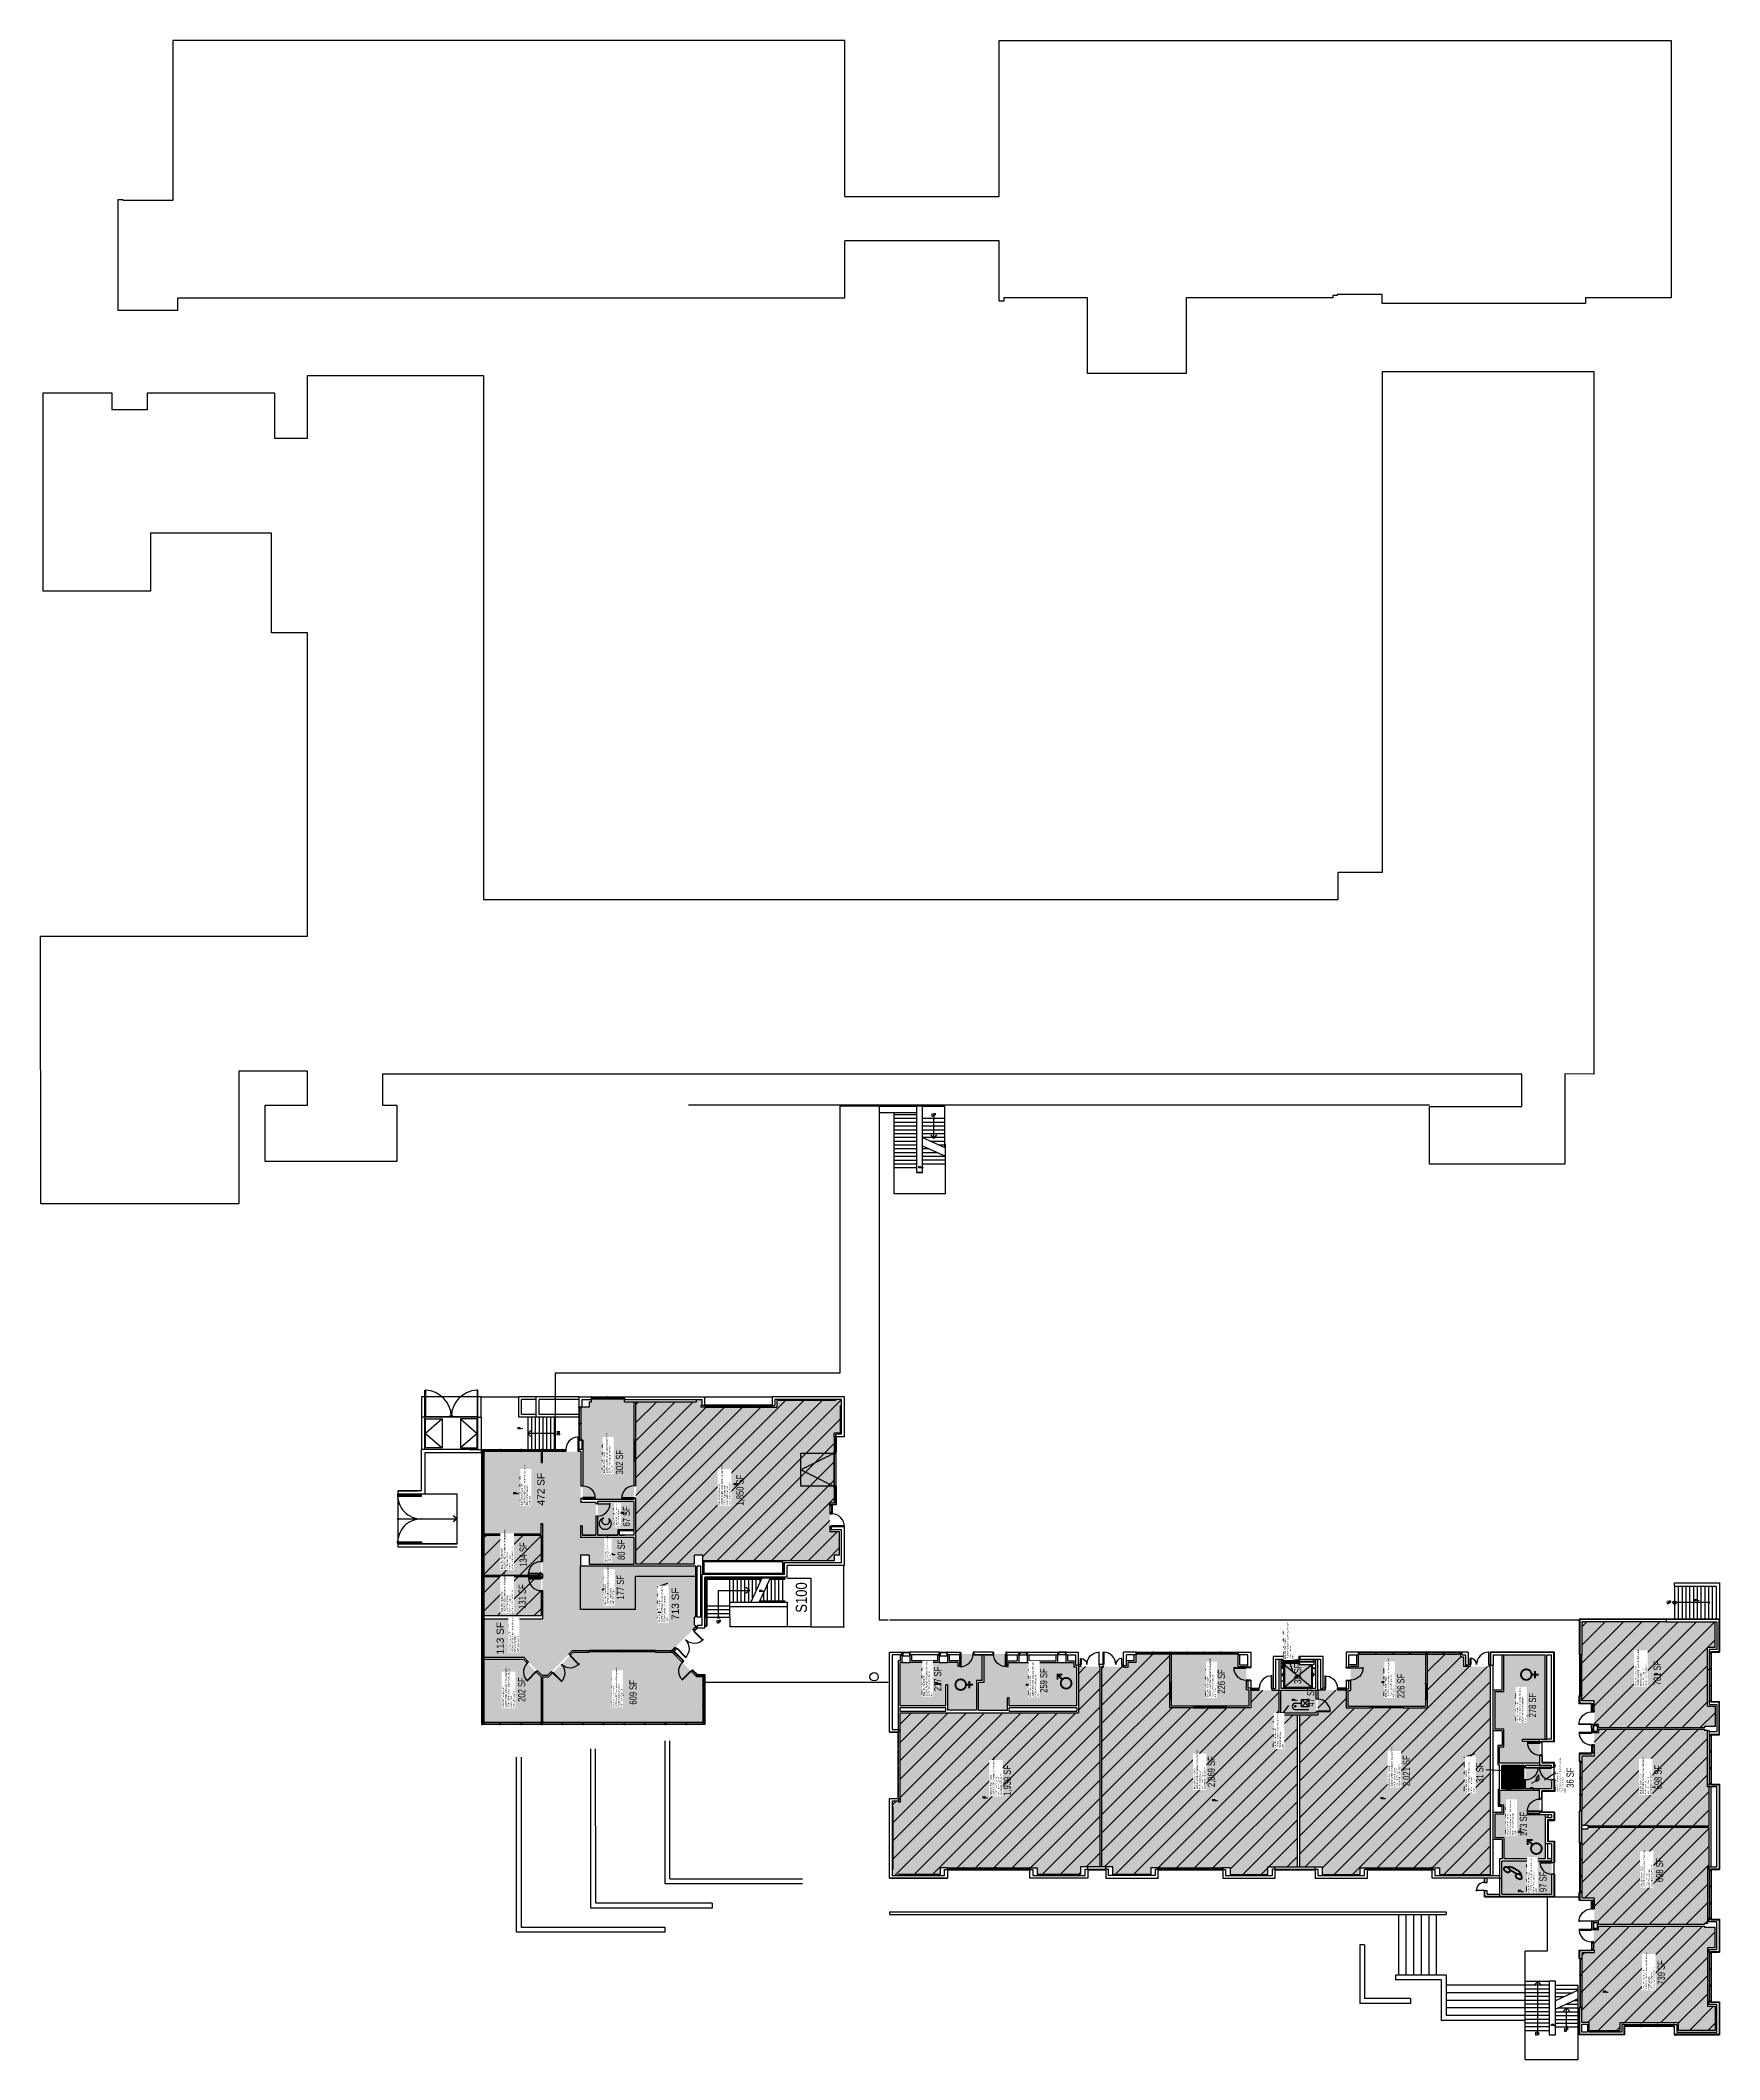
# Model space of a CAD drawing. Header units: inches. Extents: x -16 to 4862, y -243 to 5624.
import ezdxf
from ezdxf.enums import TextEntityAlignment as Align

# ---------------------------------------------------------------- set-up
doc = ezdxf.new("R2010")
doc.units = ezdxf.units.IN
doc.header["$LTSCALE"] = 10
doc.header["$MEASUREMENT"] = 0
doc.linetypes.add('HIDDEN2', pattern=[0.1875, 0.125, -0.0625])
doc.layers.get('0').update_dxf_attribs({"linetype": 'CONTINUOUS'})
for name, color, linetype in [('A-DOOR', 2, 'CONTINUOUS'), ('A-FLOR', 3, 'CONTINUOUS'), ('A-GLAZ', 1, 'CONTINUOUS'), ('A-GLAZ-SILL', 2, 'CONTINUOUS'), ('A-IDEN-CNUM', 7, 'CONTINUOUS'), ('A-IDEN-ICON', 4, 'CONTINUOUS'), ('A-IDEN-RNUM', 7, 'CONTINUOUS'), ('A-IDEN-SNUM', 4, 'CONTINUOUS'), ('A-IDEN-TEXT', 4, 'CONTINUOUS'), ('A-IDEN-VNUM', 4, 'CONTINUOUS'), ('A-SITE', 3, 'CONTINUOUS'), ('A-WALL', 5, 'CONTINUOUS'), ('AREA-TEXT', 3, 'CONTINUOUS'), ('Rooms-Capacity', 4, 'CONTINUOUS'), ('Rooms-Category-Color', 7, 'CONTINUOUS'), ('Rooms-College-Color', 7, 'CONTINUOUS'), ('Rooms-Department-Color', 7, 'CONTINUOUS'), ('Rooms-Division-Color', 7, 'CONTINUOUS'), ('Rooms-Information', 7, 'CONTINUOUS')]:
    doc.layers.add(name, color=color, linetype=linetype)
doc.styles.add('AREA', font='arial.ttf', dxfattribs={"height": 21})
doc.styles.add('ROOMSNUMBER', font='TXT.SHX', dxfattribs={"height": 1})
doc.styles.add('ROOMVNUMBER', font='arial.ttf', dxfattribs={"width": 0.85, "height": 30})
doc.styles.add('SIMPLEX', font='simplex.shx', dxfattribs={"width": 0.6})

# ---------------------------------------------------------------- blocks, each defined once
blk = doc.blocks.new('30DRRH')
for p, q in [((36, 1.5), (0, 1.5)), ((0, 1.5), (0, 0)), ((0, 0), (36, 0)), ((36, 0), (36, 1.5))]:
    blk.add_line(p, q)
blk.add_arc((0, 0), 36, 357.43302, 90)
blk = doc.blocks.new('30DRLH')
for p, q in [((0, 0), (36, 0)), ((0, -1.5), (0, 0)), ((36, 0), (36, -1.5)), ((36, -1.5), (0, -1.5))]:
    blk.add_line(p, q)
blk.add_arc((0, 0), 36, 270, 2.56698)
blk = doc.blocks.new('mullion')
for p, q in [((1314, 1526.4), (1314, 1524.2)), ((1314.4, 1528.1), (1314.4, 1527.4)), ((1316.6, 1528.1), (1314.4, 1528.1)), ((1316.6, 1527.4), (1314.4, 1527.4)), ((1314.9, 1527.4), (1314.9, 1526.4)), ((1316.1, 1527.4), (1316.1, 1526.4)), ((1316.6, 1528.1), (1316.6, 1527.4)), ((1317.1, 1526.4), (1317.1, 1524.2))]:
    blk.add_line(p, q)
for points in [[(1315.5, 1528.1), (1314.4, 1528.1), (1314.4, 1527.4), (1314.9, 1527.4), (1314.9, 1526.4), (1314, 1526.4)], [(1315.5, 1528.1), (1316.6, 1528.1), (1316.6, 1527.4), (1316.1, 1527.4), (1316.1, 1526.4), (1317.1, 1526.4)], [(1314, 1524.2), (1314.2, 1524.2), (1314.2, 1524), (1314.4, 1524), (1314.4, 1522.1), (1315.5, 1522.1)], [(1317.1, 1524.2), (1316.9, 1524.2), (1316.9, 1524), (1316.6, 1524), (1316.6, 1522.1), (1315.5, 1522.1)]]:
    blk.add_lwpolyline(points)
blk = doc.blocks.new('mullion end')
blk.add_lwpolyline([(1275, 1526.3), (1275, 1526.2), (1274.1, 1526.2), (1274.1, 1526.8), (1274.1, 1527.4), (1274, 1527.4), (1274, 1527.6), (1274.4, 1527.6), (1274.4, 1527.4), (1275, 1527.4), (1274.9, 1527.6), (1274.9, 1528.1), (1272.7, 1528.1), (1272.7, 1522.1), (1274.9, 1522.1), (1274.9, 1524), (1275.1, 1524), (1275.1, 1524.2), (1275.4, 1524.2), (1275.4, 1526.3), (1275.4, 1526.4), (1274.9, 1526.4)], close=True)
blk = doc.blocks.new('P30DR')
for p, q in [((0, 72), (36, 72)), ((0, 70.5), (0, 72)), ((36, 70.5), (0, 70.5)), ((36, 72), (36, 70.25)), ((36, 1.5), (0, 1.5)), ((0, 1.5), (0, 0)), ((0, 0), (36, 0)), ((36, 0), (36, 1.75))]:
    blk.add_line(p, q)
for centre, start, end in [((0, 72), 270, 2.56698), ((0, 0), 357.43302, 90)]:
    blk.add_arc(centre, 36, start, end)
blk = doc.blocks.new('4020DR')
for p, q in [((0, 72), (48, 72)), ((0, 70.5), (0, 72)), ((48, 70.5), (0, 70.5)), ((24, 1.5), (0, 1.5)), ((0, 1.5), (0, 0)), ((0, 0), (24, 0)), ((24, 0), (24, 1.5)), ((48, 72), (48, 70.5))]:
    blk.add_line(p, q)
for centre, radius, start, end in [((0, 72), 48, 270, 358.20922), ((0, 0), 24, 3.58332, 90)]:
    blk.add_arc(centre, radius, start, end)
blk = doc.blocks.new('A$C69096698')
for p, q in [((6.4, 79), (-0.1, 79)), ((5.3, 73.4), (-0.1, 73.4)), ((-0.1, 71.4), (0.2, 71.4)), ((-0.1, 64.6), (0.2, 64.6)), ((5.3, 62.6), (-0.1, 62.6)), ((4.3, 73.1), (0.2, 73.1)), ((0.2, 71.4), (0.2, 73.1)), ((0.2, 64.6), (0.2, 62.9)), ((4.3, 62.9), (0.2, 62.9)), ((3.3, 73.8), (5.3, 73.8)), ((3.3, 73.4), (3.3, 73.8)), ((3.3, 62.6), (3.3, 62.2)), ((3.3, 62.2), (5.3, 62.2)), ((4.3, 73.4), (4.3, 73.1)), ((4.3, 62.6), (4.3, 62.9)), ((4.6, 73.4), (4.6, 62.6)), ((5.3, 73.8), (5.3, 73.4)), ((5.3, 73.4), (5.3, 62.6)), ((5.3, 62.2), (5.3, 62.6)), ((6.4, 83), (6.4, 78)), ((6.4, 78), (93.4, 78)), ((7.9, 76.8), (95.2, 76.8)), ((8, 1.8), (8, 76.8)), ((9.9, 76.6), (8.9, 76.6)), ((9.9, 76.6), (9.9, 73)), ((10.9, 73), (9.9, 73)), ((10, 68.4), (10, 3.4)), ((10, 68.4), (10.9, 68.4)), ((53.7, 81.3), (10.2, 81.3)), ((10.2, 81.3), (10.2, 80)), ((10.2, 80), (53.7, 80)), ((53.7, 74.5), (10.5, 74.5)), ((10.5, 74.5), (10.5, 73.2)), ((10.5, 73.2), (53.7, 73.2)), ((10.9, 73), (10.9, 68.4)), ((52.9, 73), (54.9, 73)), ((52.9, 73), (52.9, 68.4)), ((90, 68.4), (52.9, 68.4)), ((53.7, 80), (53.7, 81.3)), ((53.7, 73.2), (53.7, 74.5)), ((54.9, 72), (54.9, 73)), ((90, 3.4), (90, 68.4)), ((92, 1.8), (92, 68.4)), ((95.2, 68.4), (92, 68.4)), ((93.4, 83), (93.4, 78)), ((93.4, 79), (99.9, 79)), ((95.2, 76.8), (95.2, 68.4)), ((1, 58.4), (8, 58.4)), ((1, 39.4), (1, 58.4)), ((1, 20.4), (1, 39.4)), ((1, 39.4), (8, 39.4)), ((8, 39.4), (1, 39.4)), ((8, 20.4), (1, 20.4)), ((6.5, 44.4), (6.8, 44.4)), ((6.5, 42.1), (6.5, 44.4)), ((7.8, 42.1), (6.5, 42.1)), ((6.5, 36.6), (7.8, 36.6)), ((6.5, 34.4), (6.5, 36.6)), ((6.8, 34.4), (6.5, 34.4)), ((6.8, 34.4), (6.5, 34.4)), ((6.8, 44.4), (6.8, 42.4)), ((6.8, 42.4), (8, 42.4)), ((6.8, 36.4), (6.8, 34.4)), ((8, 36.4), (6.8, 36.4)), ((7.8, 36.6), (7.8, 42.1)), ((8, 36.4), (8, 42.4)), ((8, 1.8), (92, 1.8)), ((10, 3.4), (90, 3.4)), ((92, 58.4), (99, 58.4)), ((99, 58.4), (92, 58.4)), ((92, 36.4), (92, 42.4)), ((93.2, 42.4), (92, 42.4)), ((99, 39.4), (92, 39.4)), ((92, 39.4), (92, 39.4)), ((92, 36.4), (93.2, 36.4)), ((92, 36.4), (93.2, 36.4)), ((92.2, 39.4), (92.2, 39.4)), ((92.2, 36.6), (92.2, 42.1)), ((92.2, 42.1), (93.5, 42.1)), ((93.5, 36.6), (92.2, 36.6)), ((93.2, 44.4), (93.2, 42.4)), ((93.5, 44.4), (93.2, 44.4)), ((93.2, 36.4), (93.2, 34.4)), ((93.2, 34.4), (93.5, 34.4)), ((93.5, 42.1), (93.5, 44.4)), ((93.5, 34.4), (93.5, 36.6)), ((99, 58.4), (99, 39.4))]:
    blk.add_line(p, q)
blk = doc.blocks.new('CPWOMEN')
at = {"color": 0, "linetype": 'ByBlock', "const_width": 0.015}
blk.add_lwpolyline([(-0.0375, 0, 1), (0.0475, 0, 1)], format="xyb", close=True, dxfattribs=at)
for points in [[(-0.025, -0.07), (0.035, -0.07)], [(0.005, -0.04), (0.005, -0.1)]]:
    blk.add_lwpolyline(points, dxfattribs=at)
blk = doc.blocks.new('CPMEN')
at = {"const_width": 0.015}
blk.add_lwpolyline([(-0.058, -0.02, 1), (0.028, -0.02, 1)], format="xyb", close=True, dxfattribs=at)
for points in [[(0.015, 0.01), (0.055, 0.05)], [(0.055, 0.01), (0.055, 0.05), (0.015, 0.05)]]:
    blk.add_lwpolyline(points, dxfattribs=at)
blk = doc.blocks.new('CPELECT')
blk.add_lwpolyline([(0.062, 0.063, 0, 0.03, 0), (0.01, -0.017, 0.03, 0.03, 0), (-0.01, 0.007, 0.03, 0, 0), (-0.062, -0.073, 0.03, 0, 0)], format="xyseb")
blk = doc.blocks.new('CPCUST')
for p, q in [((0.017, -0.064), (0.02, -0.047)), ((0.036, -0.07), (0.017, -0.064)), ((0.026, -0.041), (0.045, -0.041)), ((0.03, -0.034), (0.038, -0.03)), ((0.112, -0.063), (0.036, -0.07)), ((0.038, -0.03), (0.053, -0.032)), ((0.045, -0.041), (0.054, -0.051)), ((0.053, -0.032), (0.075, -0.048)), ((0.075, -0.048), (0.112, -0.063))]:
    blk.add_line(p, q)
at = {"const_width": 0.015}
blk.add_lwpolyline([(-0.03, 0.05), (0.01, -0.019)], dxfattribs=at)
at = {"const_width": 0.0075}
blk.add_lwpolyline([(-0.033, 0.048, 1), (-0.027, 0.052, 1)], format="xyb", close=True, dxfattribs=at)
blk.add_circle((0.016, -0.031), 0.0141)
blk = doc.blocks.new('CPPHONE')
at = {"color": 0, "linetype": 'ByBlock'}
for p, q in [((0.01, 0.025), (-0.02, -0.025)), ((0.017, 0.028), (-0.018, -0.033))]:
    blk.add_line(p, q, dxfattribs=at)
for points in [[(0.036, 0.057), (0.042, 0.031), (0.038, 0.011), (0.008, -0.041), (-0.008, -0.056), (-0.034, -0.064)], [(0.033, 0.047), (0.037, 0.031), (0.033, 0.013), (0.004, -0.038), (-0.011, -0.051), (-0.026, -0.057)]]:
    blk.add_lwpolyline(points, dxfattribs=at)
for points in [[(0.029, 0.079, 0.139889), (0.022, 0.08, 0.107118), (0.012, 0.078, 0.079812), (0.004, 0.072, 0.067459), (-0.003, 0.063, 0.067459), (-0.008, 0.051, 0.079812), (-0.009, 0.041, 0.107118), (-0.006, 0.032, 0.139889), (-0.001, 0.027, 0.139889), (0.006, 0.025, 0.107118), (0.015, 0.027, 0.079812), (0.024, 0.033, 0.067459), (0.031, 0.043, 0.067459), (0.036, 0.054, 0.079812), (0.037, 0.064, 0.107118), (0.034, 0.073, 0.139889)], [(0.026, 0.074, 0.139889), (0.022, 0.075, 0.107118), (0.014, 0.074, 0.079812), (0.007, 0.069, 0.067459), (0.001, 0.06, 0.067459), (-0.003, 0.05, 0.079812), (-0.004, 0.042, 0.107118), (-0.002, 0.034, 0.139889), (0.001, 0.031, 0.139889), (0.006, 0.03, 0.107118), (0.013, 0.032, 0.079812), (0.02, 0.037, 0.067459), (0.027, 0.045, 0.067459), (0.031, 0.055, 0.079812), (0.032, 0.064, 0.107118), (0.03, 0.071, 0.139889)], [(-0.026, -0.017, 0.139889), (-0.033, -0.015, 0.107118), (-0.043, -0.017, 0.079812), (-0.051, -0.023, 0.067459), (-0.058, -0.033, 0.067459), (-0.063, -0.044, 0.079812), (-0.064, -0.054, 0.107118), (-0.061, -0.063, 0.139889), (-0.056, -0.069, 0.139889), (-0.049, -0.07, 0.107118), (-0.04, -0.068, 0.079812), (-0.031, -0.062, 0.067459), (-0.024, -0.053, 0.067459), (-0.019, -0.041, 0.079812), (-0.018, -0.031, 0.107118), (-0.021, -0.022, 0.139889)], [(-0.029, -0.021, 0.139889), (-0.033, -0.02, 0.107118), (-0.041, -0.022, 0.079812), (-0.048, -0.027, 0.067459), (-0.054, -0.035, 0.067459), (-0.058, -0.045, 0.079812), (-0.059, -0.054, 0.107118), (-0.057, -0.061, 0.139889), (-0.054, -0.064, 0.139889), (-0.049, -0.065, 0.107118), (-0.042, -0.064, 0.079812), (-0.035, -0.059, 0.067459), (-0.028, -0.05, 0.067459), (-0.024, -0.04, 0.079812), (-0.023, -0.032, 0.107118), (-0.025, -0.024, 0.139889)]]:
    blk.add_lwpolyline(points, format="xyb", close=True, dxfattribs=at)
blk = doc.blocks.new('CPELEV')
at = {"color": 0, "linetype": 'ByBlock'}
for p, q in [((-0.035, 0.03), (-0.035, -0.08)), ((0.015, 0.03), (0.015, -0.02)), ((-0.015, -0.08), (-0.015, -0.02)), ((-0.015, -0.02), (0.045, -0.02)), ((-0.015, -0.08), (0.045, -0.02)), ((0.045, -0.08), (-0.015, -0.02)), ((0.045, -0.08), (-0.015, -0.08)), ((0.045, -0.02), (0.045, -0.08))]:
    blk.add_line(p, q, dxfattribs=at)
at = {"color": 0, "linetype": 'ByBlock', "const_width": 0.0106}
blk.add_lwpolyline([(-0.015, 0.03, 1), (-0.005, 0.03, 1)], format="xyb", close=True, dxfattribs=at)
at = {"color": 0, "linetype": 'ByBlock'}
blk.add_arc((-0.01, 0.03), 0.025, 0, 180, dxfattribs=at)
blk = doc.blocks.new('CPBATH')
at = {"color": 0, "linetype": 'ByBlock', "const_width": 0.0127}
for points in [[(0.057, 0.017, 0.861492), (-0.055, 0, 1)], [(-0.055, 0, 0.726902), (0.049, -0.034, 1)], [(0.057, 0.017, 0.729002), (-0.008, -0.004, 1)], [(-0.008, -0.004, 0.609468), (0.049, -0.034, 1)]]:
    blk.add_lwpolyline(points, format="xyb", dxfattribs=at)
at = {"color": 0, "linetype": 'ByBlock', "const_width": 0.00637}
for points in [[(0.054, 0.015, 1), (0.06, 0.018, 1)], [(0.046, -0.035, 1), (0.051, -0.032, 1)]]:
    blk.add_lwpolyline(points, format="xyb", close=True, dxfattribs=at)

msp = doc.modelspace()

# ---------------------------------------------------------------- hatches: boundary and pattern name
at = {"layer": 'A-FLOR'}
h = msp.add_hatch(color=256, dxfattribs=at)
edge = h.paths.add_edge_path()
edge.add_arc((2579.4, 2492), 2.5, 0, 360)
h = msp.add_hatch(color=256, dxfattribs=at)
edge = h.paths.add_edge_path()
edge.add_arc((2579.8, 2492), 2.5, 0, 360)
h = msp.add_hatch(color=256, dxfattribs=at)
edge = h.paths.add_edge_path()
edge.add_arc((1476.6, 1576.6), 2, 0, 360)
h = msp.add_hatch(color=256, dxfattribs=at)
edge = h.paths.add_edge_path()
edge.add_arc((1476.6, 1576.6), 2, 0, 360)
h = msp.add_hatch(color=256, dxfattribs=at)
edge = h.paths.add_edge_path()
edge.add_arc((4730.9, 1084.8), 5, 0, 360)
h = msp.add_hatch(color=256, dxfattribs=at)
edge = h.paths.add_edge_path()
edge.add_arc((1954, 1041.6), 2.5, 0, 360)
h = msp.add_hatch(dxfattribs=at)
h.set_pattern_fill('ACET-2D-ACET-2D-ANSI31', color=256, style=0)
h.set_pattern_definition([(135, (6281.68314, -1256.06515), (-0.0883883476, -0.0883883476), [])])
edge = h.paths.add_edge_path()
edge.add_arc((4333.6, -158.9), 2, 0, 360)
h = msp.add_hatch(dxfattribs=at)
h.set_pattern_fill('ACET-2D-ACET-2D-ANSI31', color=256, style=0)
h.set_pattern_definition([(135, (6365.39287, -1245.02977), (-0.0883883476, -0.0883883476), [])])
edge = h.paths.add_edge_path()
edge.add_arc((4417.3, -147.8), 2, 0, 360)
at = {"layer": 'A-WALL'}
h = msp.add_hatch(color=256, dxfattribs=at)
edge = h.paths.add_edge_path()
edge.add_arc((1023.9, 1327.9), 2, 0, 360)
at = {"layer": 'Rooms-Capacity'}
h = msp.add_hatch(dxfattribs=at)
h.set_pattern_fill('ANSI31', color=256, scale=300, style=0)
h.paths.add_polyline_path([(1713.9, 1668.6), (1889.6, 1668.6), (1889.6, 1674.6), (1906.6, 1674.6), (1906.6, 1657.6), (1903.6, 1657.6), (1903.6, 1652.7), (2123.6, 1652.6), (2123.6, 1671.6), (2294.5, 1671.6), (2294.5, 1674.6), (2311.6, 1674.6), (2311.6, 1657.6), (2308.6, 1657.6), (2308.6, 1577.6), (2289.6, 1577.6), (2289.6, 1520.8), (2288.6, 1520.8), (2288.6, 1420.7), (2289.6, 1420.7), (2289.6, 1374.6), (2277.6, 1374.6), (2277.6, 1290.6), (2305.6, 1290.6), (2305.6, 1222.6), (2289.6, 1222.6), (2289.6, 1206.6), (1908.6, 1206.6), (1908.6, 1222.6), (1884.6, 1222.6), (1884.6, 1196.1), (1713.9, 1196.1)])
h = msp.add_hatch(dxfattribs=at)
h.set_pattern_fill('ANSI31', color=256, scale=300, style=0)
h.paths.add_polyline_path([(1272.6, 1280.6), (1272.6, 1164.6), (1438.4, 1164.6), (1438.4, 1280.6)])
h = msp.add_hatch(dxfattribs=at)
h.set_pattern_fill('ANSI31', color=256, scale=300, style=0)
h.paths.add_polyline_path([(1272.6, 1160.6), (1438.4, 1160.6), (1438.4, 1047.1), (1272.6, 1047.1)])
h = msp.add_hatch(dxfattribs=at)
h.set_pattern_fill('ANSI31', color=256, scale=300, style=0)
h.paths.add_polyline_path([(4461.7, 1029.1), (4461.7, 799.1), (4497.6, 799.1), (4497.6, 731.2), (4509.6, 731.2), (4509.6, 721.1), (4818.1, 721.1), (4818.1, 724.7), (4848.6, 724.7), (4848.6, 784.2), (4826.7, 784.2), (4826.7, 954.1), (4848.6, 954.1), (4848.6, 1029.1)])
h = msp.add_hatch(dxfattribs=at)
h.set_pattern_fill('ANSI31', color=256, scale=300, style=0)
h.paths.add_polyline_path([(3062.6, 898.8), (2999.6, 898.8), (2999.6, 764.6), (2480.6, 764.6), (2481.4, 505.1), (2476.4, 505.1), (2476.4, 508.1), (2458.7, 508.1), (2458.7, 491.1), (2461.6, 491.1), (2461.6, 309.1), (2458.7, 309.1), (2458.7, 292.1), (2475.6, 292.1), (2475.6, 295.1), (2597.6, 295.1), (2597.6, 314.1), (2879.6, 314.1), (2879.6, 295.1), (3005.7, 295.1), (3005.7, 317.1), (3062.6, 317.1)])
h = msp.add_hatch(dxfattribs=at)
h.set_pattern_fill('ANSI31', color=256, scale=300, style=0)
h.paths.add_polyline_path([(3067.6, 898.8), (3130.6, 898.8), (3130.6, 896.9), (3143.6, 896.9), (3143.6, 911.1), (3166.6, 911.1), (3166.6, 935.1), (3263.5, 935.1), (3263.5, 779.1), (3499.6, 779.1), (3499.6, 830.1), (3581.6, 830.1), (3581.6, 759.2), (3634.7, 759.2), (3634.7, 317.1), (3549.7, 317.1), (3549.7, 295.1), (3439.7, 295.1), (3439.7, 314), (3209.7, 314), (3209.7, 295.1), (3099.7, 295.1), (3099.7, 317.1), (3067.6, 317.1)])
h = msp.add_hatch(dxfattribs=at)
h.set_pattern_fill('ANSI31', color=256, scale=300, style=0)
h.paths.add_polyline_path([(4195.6, 899.1), (4117.6, 899.1), (4117.6, 927.1), (4109.6, 927.1), (4109.6, 935.1), (4012.7, 935.1), (4012.7, 779.1), (3776.6, 779.1), (3776.6, 830.1), (3694.6, 830.1), (3694.6, 759.2), (3641.7, 759.2), (3641.7, 317.1), (3707.7, 317.1), (3707.7, 295.1), (3817.7, 295.1), (3817.7, 314.1), (4047.7, 314.1), (4047.7, 295.1), (4195.7, 295.1)])
h = msp.add_hatch(dxfattribs=at)
h.set_pattern_fill('ANSI31', color=256, scale=300, style=0)
h.paths.add_polyline_path([(4509.6, 717.1), (4509.6, 707.4), (4497.6, 707.4), (4497.6, 639), (4461.7, 639), (4461.7, 438.7), (4479.1, 438.7), (4479.1, 435.1), (4831.7, 435.1), (4831.6, 549.2), (4826.7, 549.2), (4826.6, 713.6), (4818.1, 713.6), (4818.1, 717.1)])
h = msp.add_hatch(dxfattribs=at)
h.set_pattern_fill('ANSI31', color=256, scale=300, style=0)
h.paths.add_polyline_path([(4479.1, 431.1), (4479.1, 427.6), (4461.7, 427.6), (4461.7, 227.3), (4497.6, 227.3), (4497.6, 159.2), (4509.6, 159.2), (4509.6, 149.2), (4818.1, 149.2), (4818.1, 152.7), (4826.7, 152.7), (4826.7, 317.1), (4831.7, 317.1), (4831.7, 431.1)])
h = msp.add_hatch(dxfattribs=at)
h.set_pattern_fill('ANSI31', color=256, scale=300, style=0)
h.paths.add_polyline_path([(4509.6, 145.2), (4509.6, 135.4), (4495.6, 135.4), (4495.6, 75.2), (4497.6, 75.2), (4497.6, 67.2), (4461.7, 67.2), (4461.7, -135.1), (4483.1, -135.1), (4483.1, -157.8), (4572.6, -157.8), (4572.6, -135.9), (4742.6, -135.9), (4742.6, -157.8), (4848.6, -157.8), (4848.6, -87.8), (4826.6, -87.8), (4826.6, 82.1), (4848.5, 82.1), (4848.5, 141.6), (4818.1, 141.6), (4818.1, 145.2)])
at = {"layer": 'Rooms-Category-Color', "true_color": 0xe3f498}
for points in [[(1554.5, 1652.6), (1578.6, 1652.6), (1578.6, 1668.6), (1584.6, 1668.6), (1584.6, 1676.6), (1680.6, 1676.6), (1680.6, 1668.6), (1708.9, 1668.6), (1708.9, 1384.1), (1559.6, 1384.1), (1559.6, 1556.6), (1554.6, 1556.6)], [(1713.9, 1668.6), (1889.6, 1668.6), (1889.6, 1674.6), (1906.6, 1674.6), (1906.6, 1657.6), (1903.6, 1657.6), (1903.6, 1652.7), (2123.6, 1652.6), (2123.6, 1671.6), (2294.5, 1671.6), (2294.5, 1674.6), (2311.6, 1674.6), (2311.6, 1657.6), (2308.6, 1657.6), (2308.6, 1577.6), (2289.6, 1577.6), (2289.6, 1520.8), (2288.6, 1520.8), (2288.6, 1420.7), (2289.6, 1420.7), (2289.6, 1374.6), (2277.6, 1374.6), (2277.6, 1290.6), (2305.6, 1290.6), (2305.6, 1222.6), (2289.6, 1222.6), (2289.6, 1206.6), (1908.6, 1206.6), (1908.6, 1222.6), (1884.6, 1222.6), (1884.6, 1196.1), (1713.9, 1196.1)], [(3062.6, 898.8), (2999.6, 898.8), (2999.6, 764.6), (2480.6, 764.6), (2481.4, 505.1), (2476.4, 505.1), (2476.4, 508.1), (2458.7, 508.1), (2458.7, 491.1), (2461.6, 491.1), (2461.6, 309.1), (2458.7, 309.1), (2458.7, 292.1), (2475.6, 292.1), (2475.6, 295.1), (2597.6, 295.1), (2597.6, 314.1), (2879.6, 314.1), (2879.6, 295.1), (3005.7, 295.1), (3005.7, 317.1), (3062.6, 317.1)], [(3067.6, 898.8), (3130.6, 898.8), (3130.6, 896.9), (3143.6, 896.9), (3143.6, 911.1), (3166.6, 911.1), (3166.6, 935.1), (3263.5, 935.1), (3263.5, 779.1), (3499.6, 779.1), (3499.6, 830.1), (3581.6, 830.1), (3581.6, 759.2), (3634.7, 759.2), (3634.7, 317.1), (3549.7, 317.1), (3549.7, 295.1), (3439.7, 295.1), (3439.7, 314), (3209.7, 314), (3209.7, 295.1), (3099.7, 295.1), (3099.7, 317.1), (3067.6, 317.1)], [(3268.5, 935.1), (3463.6, 935.1), (3463.6, 899.5), (3486.6, 899.5), (3486.6, 831.1), (3494.6, 831.1), (3494.6, 784.1), (3268.5, 784.1)], [(4195.6, 899.1), (4117.6, 899.1), (4117.6, 927.1), (4109.6, 927.1), (4109.6, 935.1), (4012.7, 935.1), (4012.7, 779.1), (3776.6, 779.1), (3776.6, 830.1), (3694.6, 830.1), (3694.6, 759.2), (3641.7, 759.2), (3641.7, 317.1), (3707.7, 317.1), (3707.7, 295.1), (3817.7, 295.1), (3817.7, 314.1), (4047.7, 314.1), (4047.7, 295.1), (4195.7, 295.1)], [(3812.6, 935.1), (3812.6, 899.5), (3789.6, 899.5), (3789.6, 829.6), (3781.6, 829.6), (3781.6, 784.1), (4007.7, 784.1), (4007.7, 935.1)]]:
    msp.add_hatch(color=61, dxfattribs=at).paths.add_polyline_path(points)
at = {"layer": 'Rooms-Category-Color', "true_color": 0xfa9ba3}
for points in [[(1552.7, 1308.1), (1557.7, 1308.1), (1557.7, 1281.1), (1597.6, 1281.1), (1597.6, 1376.1), (1553.6, 1376.1), (1553.6, 1523.6), (1442.4, 1523.6), (1442.4, 1492.1), (1438.4, 1492.1), (1438.4, 1523.6), (1272.6, 1523.6), (1272.6, 1284.6), (1438.4, 1284.6), (1438.4, 1314.6), (1442.4, 1314.6)], [(1272.6, 1280.6), (1272.6, 1164.6), (1438.4, 1164.6), (1438.4, 1280.6)], [(1552.7, 1274.1), (1552.7, 1222.6), (1578.6, 1222.6), (1578.6, 1196.1), (1708.9, 1196.1), (1708.9, 1274.1)], [(1552.7, 1191.1), (1552.7, 1064.6), (1712.7, 1064.6), (1712.7, 1161.1), (1887.6, 1161.1), (1887.6, 1191.1)], [(1272.6, 1160.6), (1438.4, 1160.6), (1438.4, 1047.1), (1272.6, 1047.1)], [(1442.4, 1038.1), (1272.6, 1038.1), (1272.6, 925.1), (1389.5, 925.1)], [(1442.4, 869.1), (1460.4, 869.1), (1531.9, 940.6), (1578.6, 940.6), (1578.6, 941.6), (1770.6, 941.6), (1770.6, 940.7), (1819.1, 940.7), (1890.7, 869.6), (1908.6, 869.6), (1908.6, 736.6), (1442.4, 736.6)], [(1272.6, 920.1), (1387.4, 920.1), (1438.4, 869.1), (1438.4, 736.6), (1272.6, 736.6)]]:
    msp.add_hatch(color=241, dxfattribs=at).paths.add_polyline_path(points)
at = {"layer": 'Rooms-Category-Color', "true_color": 0xadadad}
for points in [[(1602.6, 1379.1), (1708.9, 1379.1), (1708.9, 1297.1), (1661.6, 1297.1), (1661.6, 1281.1), (1602.6, 1281.1)], [(1552.7, 1064.6), (1552.7, 1308.1), (1442.4, 1314.6), (1442.4, 1038.1), (1389.5, 925.1), (1440.5, 874.1), (1458.3, 874.1), (1529.8, 945.6), (1818.6, 945.7), (1888.9, 1016), (1884.6, 1020.2), (1884.6, 1042.4), (1887.6, 1042.4), (1887.6, 1161.1), (1712.7, 1161.1), (1712.7, 1064.6)], [(2480.1, 911.1), (2649.6, 911.1), (2649.6, 899.1), (2655.1, 899.1), (2655.1, 935.1), (2695.1, 935.1), (2695.1, 932.1), (2720.1, 932.1), (2720.1, 858.2), (2703.6, 858.2), (2703.6, 772.6), (2619.6, 772.6), (2619.6, 845.6), (2614.1, 845.6), (2614.1, 784.6), (2480.1, 784.6)], [(2725.6, 932.1), (2750.6, 932.1), (2750.6, 935.1), (2790.6, 935.1), (2790.6, 899.1), (2795.1, 899.1), (2795.1, 911.1), (2986.6, 911.1), (2986.6, 896.9), (2994.6, 896.9), (2994.6, 784.6), (2798.6, 784.6), (2798.6, 808.6), (2793.1, 808.6), (2793.1, 772.6), (2709.1, 772.6), (2709.1, 852.7), (2725.6, 852.7)], [(3598.6, 909.4), (3598.6, 904.5), (3597.6, 904.5), (3597.6, 839.5), (3677.6, 839.5), (3677.6, 904.5), (3640.6, 904.5), (3640.6, 909.4)], [(4234.7, 933.1), (4234.7, 826.8), (4208.6, 826.8), (4208.6, 717.1), (4234.7, 717.1), (4234.7, 666.1), (4222.7, 666.1), (4222.7, 618.1), (4338.7, 618.1), (4338.7, 682.6), (4288.7, 682.6), (4288.7, 688.1), (4355.2, 688.1), (4355.2, 933.1)], [(3586.6, 830.1), (3689.6, 830.1), (3689.6, 764.2), (3586.6, 764.2)], [(4228.7, 612.1), (4294.2, 612.1), (4294.2, 544.1), (4228.7, 544.1)], [(4298.2, 612.1), (4298.2, 544.1), (4373.7, 544.1), (4373.7, 612.1)], [(4355.2, 468.1), (4302.7, 468.1), (4302.7, 473.6), (4338.7, 473.6), (4338.7, 538.6), (4222.7, 538.6), (4222.7, 496.6), (4234.7, 496.6), (4234.7, 470.1), (4208.6, 470.1), (4208.6, 401.1), (4234.7, 401.1), (4234.7, 340.1), (4355.2, 340.1)], [(4228.7, 334.1), (4373.7, 334.1), (4373.7, 238.1), (4228.7, 238.1)]]:
    msp.add_hatch(color=253, dxfattribs=at).paths.add_polyline_path(points)
at = {"layer": 'Rooms-Category-Color', "true_color": 0xffff64}
for points in [[(4461.7, 1029.1), (4461.7, 799.1), (4497.6, 799.1), (4497.6, 731.2), (4509.6, 731.2), (4509.6, 721.1), (4818.1, 721.1), (4818.1, 724.7), (4848.6, 724.7), (4848.6, 784.2), (4826.7, 784.2), (4826.7, 954.1), (4848.6, 954.1), (4848.6, 1029.1)], [(4509.6, 717.1), (4509.6, 707.4), (4497.6, 707.4), (4497.6, 639), (4461.7, 639), (4461.7, 438.7), (4479.1, 438.7), (4479.1, 435.1), (4831.7, 435.1), (4831.6, 549.2), (4826.7, 549.2), (4826.6, 713.6), (4818.1, 713.6), (4818.1, 717.1)], [(4479.1, 431.1), (4479.1, 427.6), (4461.7, 427.6), (4461.7, 227.3), (4497.6, 227.3), (4497.6, 159.2), (4509.6, 159.2), (4509.6, 149.2), (4818.1, 149.2), (4818.1, 152.7), (4826.7, 152.7), (4826.7, 317.1), (4831.7, 317.1), (4831.7, 431.1)], [(4509.6, 145.2), (4509.6, 135.4), (4495.6, 135.4), (4495.6, 75.2), (4497.6, 75.2), (4497.6, 67.2), (4461.7, 67.2), (4461.7, -135.1), (4483.1, -135.1), (4483.1, -157.8), (4572.6, -157.8), (4572.6, -135.9), (4742.6, -135.9), (4742.6, -157.8), (4848.6, -157.8), (4848.6, -87.8), (4826.6, -87.8), (4826.6, 82.1), (4848.5, 82.1), (4848.5, 141.6), (4818.1, 141.6), (4818.1, 145.2)]]:
    msp.add_hatch(color=51, dxfattribs=at).paths.add_polyline_path(points)
at = {"layer": 'Rooms-College-Color', "true_color": 0xadadad}
for points in [[(1554.5, 1652.6), (1578.6, 1652.6), (1578.6, 1668.6), (1584.6, 1668.6), (1584.6, 1676.6), (1680.6, 1676.6), (1680.6, 1668.6), (1708.9, 1668.6), (1708.9, 1384.1), (1559.6, 1384.1), (1559.6, 1556.6), (1554.6, 1556.6)], [(1602.6, 1379.1), (1708.9, 1379.1), (1708.9, 1297.1), (1661.6, 1297.1), (1661.6, 1281.1), (1602.6, 1281.1)], [(1552.7, 1064.6), (1552.7, 1308.1), (1442.4, 1314.6), (1442.4, 1038.1), (1389.5, 925.1), (1440.5, 874.1), (1458.3, 874.1), (1529.8, 945.6), (1818.6, 945.7), (1888.9, 1016), (1884.6, 1020.2), (1884.6, 1042.4), (1887.6, 1042.4), (1887.6, 1161.1), (1712.7, 1161.1), (1712.7, 1064.6)], [(2480.1, 911.1), (2649.6, 911.1), (2649.6, 899.1), (2655.1, 899.1), (2655.1, 935.1), (2695.1, 935.1), (2695.1, 932.1), (2720.1, 932.1), (2720.1, 858.2), (2703.6, 858.2), (2703.6, 772.6), (2619.6, 772.6), (2619.6, 845.6), (2614.1, 845.6), (2614.1, 784.6), (2480.1, 784.6)], [(2725.6, 932.1), (2750.6, 932.1), (2750.6, 935.1), (2790.6, 935.1), (2790.6, 899.1), (2795.1, 899.1), (2795.1, 911.1), (2986.6, 911.1), (2986.6, 896.9), (2994.6, 896.9), (2994.6, 784.6), (2798.6, 784.6), (2798.6, 808.6), (2793.1, 808.6), (2793.1, 772.6), (2709.1, 772.6), (2709.1, 852.7), (2725.6, 852.7)], [(3268.5, 935.1), (3463.6, 935.1), (3463.6, 899.5), (3486.6, 899.5), (3486.6, 831.1), (3494.6, 831.1), (3494.6, 784.1), (3268.5, 784.1)], [(3598.6, 909.4), (3598.6, 904.5), (3597.6, 904.5), (3597.6, 839.5), (3677.6, 839.5), (3677.6, 904.5), (3640.6, 904.5), (3640.6, 909.4)], [(3812.6, 935.1), (3812.6, 899.5), (3789.6, 899.5), (3789.6, 829.6), (3781.6, 829.6), (3781.6, 784.1), (4007.7, 784.1), (4007.7, 935.1)], [(4234.7, 933.1), (4234.7, 826.8), (4208.6, 826.8), (4208.6, 717.1), (4234.7, 717.1), (4234.7, 666.1), (4222.7, 666.1), (4222.7, 618.1), (4338.7, 618.1), (4338.7, 682.6), (4288.7, 682.6), (4288.7, 688.1), (4355.2, 688.1), (4355.2, 933.1)], [(3586.6, 830.1), (3689.6, 830.1), (3689.6, 764.2), (3586.6, 764.2)], [(4228.7, 612.1), (4294.2, 612.1), (4294.2, 544.1), (4228.7, 544.1)], [(4298.2, 612.1), (4298.2, 544.1), (4373.7, 544.1), (4373.7, 612.1)], [(4355.2, 468.1), (4302.7, 468.1), (4302.7, 473.6), (4338.7, 473.6), (4338.7, 538.6), (4222.7, 538.6), (4222.7, 496.6), (4234.7, 496.6), (4234.7, 470.1), (4208.6, 470.1), (4208.6, 401.1), (4234.7, 401.1), (4234.7, 340.1), (4355.2, 340.1)], [(4228.7, 334.1), (4373.7, 334.1), (4373.7, 238.1), (4228.7, 238.1)]]:
    msp.add_hatch(color=253, dxfattribs=at).paths.add_polyline_path(points)
at = {"layer": 'Rooms-College-Color', "true_color": 0xe3f498}
for points in [[(1713.9, 1668.6), (1889.6, 1668.6), (1889.6, 1674.6), (1906.6, 1674.6), (1906.6, 1657.6), (1903.6, 1657.6), (1903.6, 1652.7), (2123.6, 1652.6), (2123.6, 1671.6), (2294.5, 1671.6), (2294.5, 1674.6), (2311.6, 1674.6), (2311.6, 1657.6), (2308.6, 1657.6), (2308.6, 1577.6), (2289.6, 1577.6), (2289.6, 1520.8), (2288.6, 1520.8), (2288.6, 1420.7), (2289.6, 1420.7), (2289.6, 1374.6), (2277.6, 1374.6), (2277.6, 1290.6), (2305.6, 1290.6), (2305.6, 1222.6), (2289.6, 1222.6), (2289.6, 1206.6), (1908.6, 1206.6), (1908.6, 1222.6), (1884.6, 1222.6), (1884.6, 1196.1), (1713.9, 1196.1)], [(1552.7, 1308.1), (1557.7, 1308.1), (1557.7, 1281.1), (1597.6, 1281.1), (1597.6, 1376.1), (1553.6, 1376.1), (1553.6, 1523.6), (1442.4, 1523.6), (1442.4, 1492.1), (1438.4, 1492.1), (1438.4, 1523.6), (1272.6, 1523.6), (1272.6, 1284.6), (1438.4, 1284.6), (1438.4, 1314.6), (1442.4, 1314.6)], [(1272.6, 1280.6), (1272.6, 1164.6), (1438.4, 1164.6), (1438.4, 1280.6)], [(1552.7, 1274.1), (1552.7, 1222.6), (1578.6, 1222.6), (1578.6, 1196.1), (1708.9, 1196.1), (1708.9, 1274.1)], [(1552.7, 1191.1), (1552.7, 1064.6), (1712.7, 1064.6), (1712.7, 1161.1), (1887.6, 1161.1), (1887.6, 1191.1)], [(1272.6, 1160.6), (1438.4, 1160.6), (1438.4, 1047.1), (1272.6, 1047.1)], [(1442.4, 1038.1), (1272.6, 1038.1), (1272.6, 925.1), (1389.5, 925.1)], [(1442.4, 869.1), (1460.4, 869.1), (1531.9, 940.6), (1578.6, 940.6), (1578.6, 941.6), (1770.6, 941.6), (1770.6, 940.7), (1819.1, 940.7), (1890.7, 869.6), (1908.6, 869.6), (1908.6, 736.6), (1442.4, 736.6)], [(1272.6, 920.1), (1387.4, 920.1), (1438.4, 869.1), (1438.4, 736.6), (1272.6, 736.6)], [(3062.6, 898.8), (2999.6, 898.8), (2999.6, 764.6), (2480.6, 764.6), (2481.4, 505.1), (2476.4, 505.1), (2476.4, 508.1), (2458.7, 508.1), (2458.7, 491.1), (2461.6, 491.1), (2461.6, 309.1), (2458.7, 309.1), (2458.7, 292.1), (2475.6, 292.1), (2475.6, 295.1), (2597.6, 295.1), (2597.6, 314.1), (2879.6, 314.1), (2879.6, 295.1), (3005.7, 295.1), (3005.7, 317.1), (3062.6, 317.1)], [(3067.6, 898.8), (3130.6, 898.8), (3130.6, 896.9), (3143.6, 896.9), (3143.6, 911.1), (3166.6, 911.1), (3166.6, 935.1), (3263.5, 935.1), (3263.5, 779.1), (3499.6, 779.1), (3499.6, 830.1), (3581.6, 830.1), (3581.6, 759.2), (3634.7, 759.2), (3634.7, 317.1), (3549.7, 317.1), (3549.7, 295.1), (3439.7, 295.1), (3439.7, 314), (3209.7, 314), (3209.7, 295.1), (3099.7, 295.1), (3099.7, 317.1), (3067.6, 317.1)], [(4195.6, 899.1), (4117.6, 899.1), (4117.6, 927.1), (4109.6, 927.1), (4109.6, 935.1), (4012.7, 935.1), (4012.7, 779.1), (3776.6, 779.1), (3776.6, 830.1), (3694.6, 830.1), (3694.6, 759.2), (3641.7, 759.2), (3641.7, 317.1), (3707.7, 317.1), (3707.7, 295.1), (3817.7, 295.1), (3817.7, 314.1), (4047.7, 314.1), (4047.7, 295.1), (4195.7, 295.1)]]:
    msp.add_hatch(color=61, dxfattribs=at).paths.add_polyline_path(points)
at = {"layer": 'Rooms-College-Color', "true_color": 0xffff64}
for points in [[(4461.7, 1029.1), (4461.7, 799.1), (4497.6, 799.1), (4497.6, 731.2), (4509.6, 731.2), (4509.6, 721.1), (4818.1, 721.1), (4818.1, 724.7), (4848.6, 724.7), (4848.6, 784.2), (4826.7, 784.2), (4826.7, 954.1), (4848.6, 954.1), (4848.6, 1029.1)], [(4509.6, 717.1), (4509.6, 707.4), (4497.6, 707.4), (4497.6, 639), (4461.7, 639), (4461.7, 438.7), (4479.1, 438.7), (4479.1, 435.1), (4831.7, 435.1), (4831.6, 549.2), (4826.7, 549.2), (4826.6, 713.6), (4818.1, 713.6), (4818.1, 717.1)], [(4479.1, 431.1), (4479.1, 427.6), (4461.7, 427.6), (4461.7, 227.3), (4497.6, 227.3), (4497.6, 159.2), (4509.6, 159.2), (4509.6, 149.2), (4818.1, 149.2), (4818.1, 152.7), (4826.7, 152.7), (4826.7, 317.1), (4831.7, 317.1), (4831.7, 431.1)], [(4509.6, 145.2), (4509.6, 135.4), (4495.6, 135.4), (4495.6, 75.2), (4497.6, 75.2), (4497.6, 67.2), (4461.7, 67.2), (4461.7, -135.1), (4483.1, -135.1), (4483.1, -157.8), (4572.6, -157.8), (4572.6, -135.9), (4742.6, -135.9), (4742.6, -157.8), (4848.6, -157.8), (4848.6, -87.8), (4826.6, -87.8), (4826.6, 82.1), (4848.5, 82.1), (4848.5, 141.6), (4818.1, 141.6), (4818.1, 145.2)]]:
    msp.add_hatch(color=51, dxfattribs=at).paths.add_polyline_path(points)
at = {"layer": 'Rooms-Department-Color', "true_color": 0xe3f498}
for points in [[(1554.5, 1652.6), (1578.6, 1652.6), (1578.6, 1668.6), (1584.6, 1668.6), (1584.6, 1676.6), (1680.6, 1676.6), (1680.6, 1668.6), (1708.9, 1668.6), (1708.9, 1384.1), (1559.6, 1384.1), (1559.6, 1556.6), (1554.6, 1556.6)], [(1713.9, 1668.6), (1889.6, 1668.6), (1889.6, 1674.6), (1906.6, 1674.6), (1906.6, 1657.6), (1903.6, 1657.6), (1903.6, 1652.7), (2123.6, 1652.6), (2123.6, 1671.6), (2294.5, 1671.6), (2294.5, 1674.6), (2311.6, 1674.6), (2311.6, 1657.6), (2308.6, 1657.6), (2308.6, 1577.6), (2289.6, 1577.6), (2289.6, 1520.8), (2288.6, 1520.8), (2288.6, 1420.7), (2289.6, 1420.7), (2289.6, 1374.6), (2277.6, 1374.6), (2277.6, 1290.6), (2305.6, 1290.6), (2305.6, 1222.6), (2289.6, 1222.6), (2289.6, 1206.6), (1908.6, 1206.6), (1908.6, 1222.6), (1884.6, 1222.6), (1884.6, 1196.1), (1713.9, 1196.1)], [(1552.7, 1308.1), (1557.7, 1308.1), (1557.7, 1281.1), (1597.6, 1281.1), (1597.6, 1376.1), (1553.6, 1376.1), (1553.6, 1523.6), (1442.4, 1523.6), (1442.4, 1492.1), (1438.4, 1492.1), (1438.4, 1523.6), (1272.6, 1523.6), (1272.6, 1284.6), (1438.4, 1284.6), (1438.4, 1314.6), (1442.4, 1314.6)], [(1272.6, 1280.6), (1272.6, 1164.6), (1438.4, 1164.6), (1438.4, 1280.6)], [(1552.7, 1274.1), (1552.7, 1222.6), (1578.6, 1222.6), (1578.6, 1196.1), (1708.9, 1196.1), (1708.9, 1274.1)], [(1552.7, 1191.1), (1552.7, 1064.6), (1712.7, 1064.6), (1712.7, 1161.1), (1887.6, 1161.1), (1887.6, 1191.1)], [(1272.6, 1160.6), (1438.4, 1160.6), (1438.4, 1047.1), (1272.6, 1047.1)], [(1442.4, 1038.1), (1272.6, 1038.1), (1272.6, 925.1), (1389.5, 925.1)], [(1442.4, 869.1), (1460.4, 869.1), (1531.9, 940.6), (1578.6, 940.6), (1578.6, 941.6), (1770.6, 941.6), (1770.6, 940.7), (1819.1, 940.7), (1890.7, 869.6), (1908.6, 869.6), (1908.6, 736.6), (1442.4, 736.6)], [(1272.6, 920.1), (1387.4, 920.1), (1438.4, 869.1), (1438.4, 736.6), (1272.6, 736.6)], [(3062.6, 898.8), (2999.6, 898.8), (2999.6, 764.6), (2480.6, 764.6), (2481.4, 505.1), (2476.4, 505.1), (2476.4, 508.1), (2458.7, 508.1), (2458.7, 491.1), (2461.6, 491.1), (2461.6, 309.1), (2458.7, 309.1), (2458.7, 292.1), (2475.6, 292.1), (2475.6, 295.1), (2597.6, 295.1), (2597.6, 314.1), (2879.6, 314.1), (2879.6, 295.1), (3005.7, 295.1), (3005.7, 317.1), (3062.6, 317.1)], [(3067.6, 898.8), (3130.6, 898.8), (3130.6, 896.9), (3143.6, 896.9), (3143.6, 911.1), (3166.6, 911.1), (3166.6, 935.1), (3263.5, 935.1), (3263.5, 779.1), (3499.6, 779.1), (3499.6, 830.1), (3581.6, 830.1), (3581.6, 759.2), (3634.7, 759.2), (3634.7, 317.1), (3549.7, 317.1), (3549.7, 295.1), (3439.7, 295.1), (3439.7, 314), (3209.7, 314), (3209.7, 295.1), (3099.7, 295.1), (3099.7, 317.1), (3067.6, 317.1)], [(3268.5, 935.1), (3463.6, 935.1), (3463.6, 899.5), (3486.6, 899.5), (3486.6, 831.1), (3494.6, 831.1), (3494.6, 784.1), (3268.5, 784.1)], [(4195.6, 899.1), (4117.6, 899.1), (4117.6, 927.1), (4109.6, 927.1), (4109.6, 935.1), (4012.7, 935.1), (4012.7, 779.1), (3776.6, 779.1), (3776.6, 830.1), (3694.6, 830.1), (3694.6, 759.2), (3641.7, 759.2), (3641.7, 317.1), (3707.7, 317.1), (3707.7, 295.1), (3817.7, 295.1), (3817.7, 314.1), (4047.7, 314.1), (4047.7, 295.1), (4195.7, 295.1)], [(3812.6, 935.1), (3812.6, 899.5), (3789.6, 899.5), (3789.6, 829.6), (3781.6, 829.6), (3781.6, 784.1), (4007.7, 784.1), (4007.7, 935.1)]]:
    msp.add_hatch(color=61, dxfattribs=at).paths.add_polyline_path(points)
at = {"layer": 'Rooms-Department-Color', "true_color": 0xacacac}
for points in [[(1602.6, 1379.1), (1708.9, 1379.1), (1708.9, 1297.1), (1661.6, 1297.1), (1661.6, 1281.1), (1602.6, 1281.1)], [(1552.7, 1064.6), (1552.7, 1308.1), (1442.4, 1314.6), (1442.4, 1038.1), (1389.5, 925.1), (1440.5, 874.1), (1458.3, 874.1), (1529.8, 945.6), (1818.6, 945.7), (1888.9, 1016), (1884.6, 1020.2), (1884.6, 1042.4), (1887.6, 1042.4), (1887.6, 1161.1), (1712.7, 1161.1), (1712.7, 1064.6)], [(2480.1, 911.1), (2649.6, 911.1), (2649.6, 899.1), (2655.1, 899.1), (2655.1, 935.1), (2695.1, 935.1), (2695.1, 932.1), (2720.1, 932.1), (2720.1, 858.2), (2703.6, 858.2), (2703.6, 772.6), (2619.6, 772.6), (2619.6, 845.6), (2614.1, 845.6), (2614.1, 784.6), (2480.1, 784.6)], [(2725.6, 932.1), (2750.6, 932.1), (2750.6, 935.1), (2790.6, 935.1), (2790.6, 899.1), (2795.1, 899.1), (2795.1, 911.1), (2986.6, 911.1), (2986.6, 896.9), (2994.6, 896.9), (2994.6, 784.6), (2798.6, 784.6), (2798.6, 808.6), (2793.1, 808.6), (2793.1, 772.6), (2709.1, 772.6), (2709.1, 852.7), (2725.6, 852.7)], [(3598.6, 909.4), (3598.6, 904.5), (3597.6, 904.5), (3597.6, 839.5), (3677.6, 839.5), (3677.6, 904.5), (3640.6, 904.5), (3640.6, 909.4)], [(4234.7, 933.1), (4234.7, 826.8), (4208.6, 826.8), (4208.6, 717.1), (4234.7, 717.1), (4234.7, 666.1), (4222.7, 666.1), (4222.7, 618.1), (4338.7, 618.1), (4338.7, 682.6), (4288.7, 682.6), (4288.7, 688.1), (4355.2, 688.1), (4355.2, 933.1)], [(3586.6, 830.1), (3689.6, 830.1), (3689.6, 764.2), (3586.6, 764.2)], [(4228.7, 612.1), (4294.2, 612.1), (4294.2, 544.1), (4228.7, 544.1)], [(4298.2, 612.1), (4298.2, 544.1), (4373.7, 544.1), (4373.7, 612.1)], [(4355.2, 468.1), (4302.7, 468.1), (4302.7, 473.6), (4338.7, 473.6), (4338.7, 538.6), (4222.7, 538.6), (4222.7, 496.6), (4234.7, 496.6), (4234.7, 470.1), (4208.6, 470.1), (4208.6, 401.1), (4234.7, 401.1), (4234.7, 340.1), (4355.2, 340.1)], [(4228.7, 334.1), (4373.7, 334.1), (4373.7, 238.1), (4228.7, 238.1)]]:
    msp.add_hatch(color=253, dxfattribs=at).paths.add_polyline_path(points)
at = {"layer": 'Rooms-Department-Color', "true_color": 0x003fff}
for points in [[(4461.7, 1029.1), (4461.7, 799.1), (4497.6, 799.1), (4497.6, 731.2), (4509.6, 731.2), (4509.6, 721.1), (4818.1, 721.1), (4818.1, 724.7), (4848.6, 724.7), (4848.6, 784.2), (4826.7, 784.2), (4826.7, 954.1), (4848.6, 954.1), (4848.6, 1029.1)], [(4509.6, 717.1), (4509.6, 707.4), (4497.6, 707.4), (4497.6, 639), (4461.7, 639), (4461.7, 438.7), (4479.1, 438.7), (4479.1, 435.1), (4831.7, 435.1), (4831.6, 549.2), (4826.7, 549.2), (4826.6, 713.6), (4818.1, 713.6), (4818.1, 717.1)], [(4479.1, 431.1), (4479.1, 427.6), (4461.7, 427.6), (4461.7, 227.3), (4497.6, 227.3), (4497.6, 159.2), (4509.6, 159.2), (4509.6, 149.2), (4818.1, 149.2), (4818.1, 152.7), (4826.7, 152.7), (4826.7, 317.1), (4831.7, 317.1), (4831.7, 431.1)], [(4509.6, 145.2), (4509.6, 135.4), (4495.6, 135.4), (4495.6, 75.2), (4497.6, 75.2), (4497.6, 67.2), (4461.7, 67.2), (4461.7, -135.1), (4483.1, -135.1), (4483.1, -157.8), (4572.6, -157.8), (4572.6, -135.9), (4742.6, -135.9), (4742.6, -157.8), (4848.6, -157.8), (4848.6, -87.8), (4826.6, -87.8), (4826.6, 82.1), (4848.5, 82.1), (4848.5, 141.6), (4818.1, 141.6), (4818.1, 145.2)]]:
    msp.add_hatch(color=160, dxfattribs=at).paths.add_polyline_path(points)
at = {"layer": 'Rooms-Division-Color', "true_color": 0xe3f498}
for points in [[(1554.5, 1652.6), (1578.6, 1652.6), (1578.6, 1668.6), (1584.6, 1668.6), (1584.6, 1676.6), (1680.6, 1676.6), (1680.6, 1668.6), (1708.9, 1668.6), (1708.9, 1384.1), (1559.6, 1384.1), (1559.6, 1556.6), (1554.6, 1556.6)], [(1713.9, 1668.6), (1889.6, 1668.6), (1889.6, 1674.6), (1906.6, 1674.6), (1906.6, 1657.6), (1903.6, 1657.6), (1903.6, 1652.7), (2123.6, 1652.6), (2123.6, 1671.6), (2294.5, 1671.6), (2294.5, 1674.6), (2311.6, 1674.6), (2311.6, 1657.6), (2308.6, 1657.6), (2308.6, 1577.6), (2289.6, 1577.6), (2289.6, 1520.8), (2288.6, 1520.8), (2288.6, 1420.7), (2289.6, 1420.7), (2289.6, 1374.6), (2277.6, 1374.6), (2277.6, 1290.6), (2305.6, 1290.6), (2305.6, 1222.6), (2289.6, 1222.6), (2289.6, 1206.6), (1908.6, 1206.6), (1908.6, 1222.6), (1884.6, 1222.6), (1884.6, 1196.1), (1713.9, 1196.1)], [(1552.7, 1308.1), (1557.7, 1308.1), (1557.7, 1281.1), (1597.6, 1281.1), (1597.6, 1376.1), (1553.6, 1376.1), (1553.6, 1523.6), (1442.4, 1523.6), (1442.4, 1492.1), (1438.4, 1492.1), (1438.4, 1523.6), (1272.6, 1523.6), (1272.6, 1284.6), (1438.4, 1284.6), (1438.4, 1314.6), (1442.4, 1314.6)], [(1272.6, 1280.6), (1272.6, 1164.6), (1438.4, 1164.6), (1438.4, 1280.6)], [(1552.7, 1274.1), (1552.7, 1222.6), (1578.6, 1222.6), (1578.6, 1196.1), (1708.9, 1196.1), (1708.9, 1274.1)], [(1552.7, 1191.1), (1552.7, 1064.6), (1712.7, 1064.6), (1712.7, 1161.1), (1887.6, 1161.1), (1887.6, 1191.1)], [(1272.6, 1160.6), (1438.4, 1160.6), (1438.4, 1047.1), (1272.6, 1047.1)], [(1442.4, 1038.1), (1272.6, 1038.1), (1272.6, 925.1), (1389.5, 925.1)], [(1442.4, 869.1), (1460.4, 869.1), (1531.9, 940.6), (1578.6, 940.6), (1578.6, 941.6), (1770.6, 941.6), (1770.6, 940.7), (1819.1, 940.7), (1890.7, 869.6), (1908.6, 869.6), (1908.6, 736.6), (1442.4, 736.6)], [(1272.6, 920.1), (1387.4, 920.1), (1438.4, 869.1), (1438.4, 736.6), (1272.6, 736.6)], [(3062.6, 898.8), (2999.6, 898.8), (2999.6, 764.6), (2480.6, 764.6), (2481.4, 505.1), (2476.4, 505.1), (2476.4, 508.1), (2458.7, 508.1), (2458.7, 491.1), (2461.6, 491.1), (2461.6, 309.1), (2458.7, 309.1), (2458.7, 292.1), (2475.6, 292.1), (2475.6, 295.1), (2597.6, 295.1), (2597.6, 314.1), (2879.6, 314.1), (2879.6, 295.1), (3005.7, 295.1), (3005.7, 317.1), (3062.6, 317.1)], [(3067.6, 898.8), (3130.6, 898.8), (3130.6, 896.9), (3143.6, 896.9), (3143.6, 911.1), (3166.6, 911.1), (3166.6, 935.1), (3263.5, 935.1), (3263.5, 779.1), (3499.6, 779.1), (3499.6, 830.1), (3581.6, 830.1), (3581.6, 759.2), (3634.7, 759.2), (3634.7, 317.1), (3549.7, 317.1), (3549.7, 295.1), (3439.7, 295.1), (3439.7, 314), (3209.7, 314), (3209.7, 295.1), (3099.7, 295.1), (3099.7, 317.1), (3067.6, 317.1)], [(3268.5, 935.1), (3463.6, 935.1), (3463.6, 899.5), (3486.6, 899.5), (3486.6, 831.1), (3494.6, 831.1), (3494.6, 784.1), (3268.5, 784.1)], [(4195.6, 899.1), (4117.6, 899.1), (4117.6, 927.1), (4109.6, 927.1), (4109.6, 935.1), (4012.7, 935.1), (4012.7, 779.1), (3776.6, 779.1), (3776.6, 830.1), (3694.6, 830.1), (3694.6, 759.2), (3641.7, 759.2), (3641.7, 317.1), (3707.7, 317.1), (3707.7, 295.1), (3817.7, 295.1), (3817.7, 314.1), (4047.7, 314.1), (4047.7, 295.1), (4195.7, 295.1)], [(3812.6, 935.1), (3812.6, 899.5), (3789.6, 899.5), (3789.6, 829.6), (3781.6, 829.6), (3781.6, 784.1), (4007.7, 784.1), (4007.7, 935.1)]]:
    msp.add_hatch(color=61, dxfattribs=at).paths.add_polyline_path(points)
at = {"layer": 'Rooms-Division-Color', "true_color": 0xadadad}
for points in [[(1602.6, 1379.1), (1708.9, 1379.1), (1708.9, 1297.1), (1661.6, 1297.1), (1661.6, 1281.1), (1602.6, 1281.1)], [(1552.7, 1064.6), (1552.7, 1308.1), (1442.4, 1314.6), (1442.4, 1038.1), (1389.5, 925.1), (1440.5, 874.1), (1458.3, 874.1), (1529.8, 945.6), (1818.6, 945.7), (1888.9, 1016), (1884.6, 1020.2), (1884.6, 1042.4), (1887.6, 1042.4), (1887.6, 1161.1), (1712.7, 1161.1), (1712.7, 1064.6)], [(2480.1, 911.1), (2649.6, 911.1), (2649.6, 899.1), (2655.1, 899.1), (2655.1, 935.1), (2695.1, 935.1), (2695.1, 932.1), (2720.1, 932.1), (2720.1, 858.2), (2703.6, 858.2), (2703.6, 772.6), (2619.6, 772.6), (2619.6, 845.6), (2614.1, 845.6), (2614.1, 784.6), (2480.1, 784.6)], [(2725.6, 932.1), (2750.6, 932.1), (2750.6, 935.1), (2790.6, 935.1), (2790.6, 899.1), (2795.1, 899.1), (2795.1, 911.1), (2986.6, 911.1), (2986.6, 896.9), (2994.6, 896.9), (2994.6, 784.6), (2798.6, 784.6), (2798.6, 808.6), (2793.1, 808.6), (2793.1, 772.6), (2709.1, 772.6), (2709.1, 852.7), (2725.6, 852.7)], [(3598.6, 909.4), (3598.6, 904.5), (3597.6, 904.5), (3597.6, 839.5), (3677.6, 839.5), (3677.6, 904.5), (3640.6, 904.5), (3640.6, 909.4)], [(4234.7, 933.1), (4234.7, 826.8), (4208.6, 826.8), (4208.6, 717.1), (4234.7, 717.1), (4234.7, 666.1), (4222.7, 666.1), (4222.7, 618.1), (4338.7, 618.1), (4338.7, 682.6), (4288.7, 682.6), (4288.7, 688.1), (4355.2, 688.1), (4355.2, 933.1)], [(3586.6, 830.1), (3689.6, 830.1), (3689.6, 764.2), (3586.6, 764.2)], [(4228.7, 612.1), (4294.2, 612.1), (4294.2, 544.1), (4228.7, 544.1)], [(4298.2, 612.1), (4298.2, 544.1), (4373.7, 544.1), (4373.7, 612.1)], [(4355.2, 468.1), (4302.7, 468.1), (4302.7, 473.6), (4338.7, 473.6), (4338.7, 538.6), (4222.7, 538.6), (4222.7, 496.6), (4234.7, 496.6), (4234.7, 470.1), (4208.6, 470.1), (4208.6, 401.1), (4234.7, 401.1), (4234.7, 340.1), (4355.2, 340.1)], [(4228.7, 334.1), (4373.7, 334.1), (4373.7, 238.1), (4228.7, 238.1)]]:
    msp.add_hatch(color=253, dxfattribs=at).paths.add_polyline_path(points)
at = {"layer": 'Rooms-Division-Color', "true_color": 0x003fff}
for points in [[(4461.7, 1029.1), (4461.7, 799.1), (4497.6, 799.1), (4497.6, 731.2), (4509.6, 731.2), (4509.6, 721.1), (4818.1, 721.1), (4818.1, 724.7), (4848.6, 724.7), (4848.6, 784.2), (4826.7, 784.2), (4826.7, 954.1), (4848.6, 954.1), (4848.6, 1029.1)], [(4509.6, 717.1), (4509.6, 707.4), (4497.6, 707.4), (4497.6, 639), (4461.7, 639), (4461.7, 438.7), (4479.1, 438.7), (4479.1, 435.1), (4831.7, 435.1), (4831.6, 549.2), (4826.7, 549.2), (4826.6, 713.6), (4818.1, 713.6), (4818.1, 717.1)], [(4479.1, 431.1), (4479.1, 427.6), (4461.7, 427.6), (4461.7, 227.3), (4497.6, 227.3), (4497.6, 159.2), (4509.6, 159.2), (4509.6, 149.2), (4818.1, 149.2), (4818.1, 152.7), (4826.7, 152.7), (4826.7, 317.1), (4831.7, 317.1), (4831.7, 431.1)], [(4509.6, 145.2), (4509.6, 135.4), (4495.6, 135.4), (4495.6, 75.2), (4497.6, 75.2), (4497.6, 67.2), (4461.7, 67.2), (4461.7, -135.1), (4483.1, -135.1), (4483.1, -157.8), (4572.6, -157.8), (4572.6, -135.9), (4742.6, -135.9), (4742.6, -157.8), (4848.6, -157.8), (4848.6, -87.8), (4826.6, -87.8), (4826.6, 82.1), (4848.5, 82.1), (4848.5, 141.6), (4818.1, 141.6), (4818.1, 145.2)]]:
    msp.add_hatch(color=160, dxfattribs=at).paths.add_polyline_path(points)

# ---------------------------------------------------------------- linework, layer by layer
at = {"layer": 'A-DOOR'}
for p, q in [((1546.6, 1565.6), (1545.1, 1565.6)), ((1545.1, 1565.6), (1545.1, 1529.6)), ((1545.1, 1529.6), (1546.6, 1529.6)), ((1546.6, 1529.6), (1546.6, 1565.6)), ((1091, 1397.1), (1021.9, 1397.1)), ((1021.9, 1397.1), (1021.9, 1393.7)), ((1021.9, 1394.2), (1091, 1394.2)), ((1091, 1394.2), (1091, 1397.1)), ((1021.9, 1258.7), (1021.9, 1262.1)), ((1021.9, 1261.6), (1091, 1261.6)), ((1091, 1258.7), (1021.9, 1258.7)), ((1091, 1261.6), (1091, 1258.7)), ((4191.6, 941.1), (4190.5, 941.1)), ((4190.5, 941.1), (4190.5, 905.1)), ((4191.6, 905.1), (4191.6, 941.1)), ((4137.6, 905.1), (4137.6, 923.1)), ((4137.6, 923.1), (4138.8, 923.1)), ((4138.8, 905.1), (4137.6, 905.1)), ((4138.8, 923.1), (4138.8, 905.1)), ((4190.5, 905.1), (4191.6, 905.1)), ((4373.7, 330.1), (4339.7, 330.1)), ((4339.7, 330.1), (4339.7, 328.7)), ((4339.7, 328.7), (4373.7, 328.7)), ((4373.7, 328.7), (4373.7, 330.1)), ((4154.8, 248.1), (4154.8, 249.1)), ((4154.8, 249.1), (4178.8, 249.1)), ((4178.8, 248.1), (4154.8, 248.1)), ((4178.8, 249.1), (4178.8, 248.1))]:
    msp.add_line(p, q, dxfattribs=at)
at = {"layer": 'A-DOOR', "linetype": 'HIDDEN2'}
for p, q in [((2192.6, 1470.7), (2288.6, 1518.7)), ((2288.6, 1422.7), (2192.6, 1470.7))]:
    msp.add_line(p, q, dxfattribs=at)
at = {"layer": 'A-DOOR'}
for points in [[(1101.1, 1625.6), (1101.1, 1702.2), (1103.1, 1702.2), (1103.1, 1625.6)], [(1254.6, 1625.6), (1254.6, 1702.2), (1252.6, 1702.2), (1252.6, 1625.6)], [(1177.6, 1625.6), (1177.6, 1623.6), (1101.1, 1623.6), (1101.1, 1625.6)], [(1254.6, 1625.6), (1254.6, 1623.6), (1178, 1623.6), (1178, 1625.6)]]:
    msp.add_lwpolyline(points, close=True, dxfattribs=at)
at = {"layer": 'A-DOOR', "linetype": 'HIDDEN2'}
msp.add_lwpolyline([(2288.6, 1422.7), (2192.6, 1422.7), (2192.6, 1518.7), (2288.6, 1518.7)], close=True, dxfattribs=at)
at = {"layer": 'A-DOOR'}
for centre in [(1173.8, 1626.6), (1181.4, 1626.6)]:
    msp.add_circle(centre, 0.999, dxfattribs=at)
for centre, radius, start, end in [((1099.6, 1624.2), 78.1, 1.03332, 87.40743), ((1256.1, 1624.2), 78.1, 92.59257, 178.96668), ((1546.6, 1529.6), 36.1, 92.47534, 179.96241), ((1091, 1397.1), 69.2, 177.43302, 270), ((1091, 1258.7), 69.2, 90, 182.56698), ((4191.6, 905.1), 36, 91.79078, 180), ((4137.6, 905.1), 18, 0, 86.41668), ((4373.7, 330.1), 34, 177.43302, 270), ((4178.8, 248.1), 24, 90.14106, 182.70804)]:
    msp.add_arc(centre, radius, start, end, dxfattribs=at)
at = {"layer": 'A-FLOR'}
for p, q in [((4019.2, 2529.9), (1866.8, 2529.9)), ((2306.6, 2526.9), (2306.6, 1751.6)), ((2420.5, 2526.9), (2306.6, 2526.9)), ((2420.5, 2526.9), (2420.6, 1034.1)), ((2462.8, 2508.9), (2462.8, 2272.3)), ((2579.8, 2433.1), (2579.8, 2491.6)), ((2546.8, 2436), (2612.8, 2405.7)), ((2546.8, 2412.2), (2612.8, 2381.9)), ((2579.8, 2433.1), (2571.1, 2444.1)), ((2579.8, 2433.1), (2588.5, 2444.1)), ((2612.8, 2272.3), (2612.8, 2417.7)), ((2612.8, 2272.3), (2462.8, 2272.3)), ((2306.6, 1751.6), (1479.6, 1751.6)), ((1479.6, 1751.6), (1479.6, 1529.6)), ((1264.6, 1682.7), (1373.6, 1682.7)), ((1399.6, 1623.6), (1399.6, 1529.6)), ((1399.6, 1576.6), (1409.1, 1585.3)), ((1410.6, 1623.6), (1410.6, 1529.6)), ((1421.6, 1623.6), (1421.6, 1529.6)), ((1432.6, 1623.6), (1432.6, 1529.6)), ((1443.6, 1623.6), (1443.6, 1529.6)), ((1454.6, 1623.6), (1454.6, 1529.6)), ((1465.6, 1623.6), (1465.6, 1529.6)), ((1476.6, 1623.6), (1476.6, 1529.6)), ((1476.6, 1576.6), (1399.6, 1576.6)), ((1399.6, 1576.6), (1409.1, 1567.9)), ((2295.6, 1422.7), (2295.6, 1518.8)), ((2316.6, 1192.6), (2316.6, 1014.4)), ((1887.6, 1161.1), (1712.7, 1161.1)), ((1712.7, 1064.6), (1712.7, 1161.1)), ((2147.1, 1155.6), (1917.6, 1155.6)), ((1917.6, 1041.6), (1917.6, 1155.6)), ((1919.1, 1018.9), (1919.1, 1152.1)), ((1920.6, 1018.6), (1920.6, 1150.7)), ((1921.1, 1154.1), (2078.8, 1154.1)), ((1922.6, 1152.6), (2078.1, 1152.6)), ((1954, 1119.6), (2044.3, 1119.6)), ((1954, 1041.6), (1954, 1119.6)), ((1986.6, 1086.6), (1986.6, 1155.6)), ((1997.6, 1086.6), (1997.6, 1155.6)), ((2008.6, 1086.6), (2008.6, 1155.6)), ((2019.6, 1086.6), (2019.6, 1155.6)), ((2030.6, 1086.6), (2030.6, 1155.6)), ((2044.6, 1119.9), (2033.6, 1128.6)), ((2044.6, 1119.9), (2033.6, 1111.2)), ((2041.6, 1086.6), (2041.6, 1155.6)), ((2079.5, 1155.6), (2047.8, 1086.6)), ((2079.5, 1155.6), (2047.8, 1086.6)), ((2052.6, 1120.5), (2052.6, 1155.6)), ((2052.6, 1097.3), (2052.6, 1117.5)), ((2063.6, 1121.1), (2063.6, 1155.6)), ((2103.7, 1155.6), (2072, 1086.6)), ((2074.6, 1145.1), (2074.6, 1155.6)), ((2085.6, 1086.6), (2085.6, 1116.4)), ((2096.6, 1086.6), (2096.6, 1140.3)), ((2107.6, 1086.6), (2107.6, 1155.6)), ((2118.6, 1086.6), (2118.6, 1155.6)), ((2129.6, 1086.6), (2129.6, 1155.6)), ((2140.6, 1086.6), (2140.6, 1155.6)), ((2147.1, 1152.6), (2147.1, 1155.6)), ((2153.1, 1155.6), (2222, 1155.6)), ((2222, 1155.6), (2222, 1014.4)), ((4730.5, 1132.8), (4730.5, 1037.1)), ((4741.5, 1132.8), (4741.5, 1037.1)), ((4752.5, 1132.8), (4752.5, 1037.1)), ((4763.5, 1132.8), (4763.5, 1037.1)), ((4774.5, 1132.8), (4774.5, 1037.1)), ((4785.5, 1132.8), (4785.5, 1037.1)), ((4796.5, 1132.8), (4796.5, 1037.1)), ((4807.5, 1132.8), (4807.5, 1037.1)), ((4818.5, 1132.8), (4818.5, 1037.1)), ((4829.5, 1132.8), (4829.5, 1037.1)), ((4840.5, 1132.8), (4840.5, 1037.1)), ((1986.6, 1074.6), (1917.6, 1074.6)), ((1986.6, 1063.6), (1917.6, 1063.6)), ((1986.6, 1041.6), (1986.6, 1072.6)), ((2072.9, 1088.6), (2147.1, 1088.6)), ((2073.6, 1090.1), (2147.1, 1090.1)), ((2074.6, 1086.6), (2074.6, 1092.5)), ((2153.1, 1072.6), (2153.1, 1014.4)), ((1914.6, 1017.2), (1916.8, 1017.2)), ((1914.6, 1015.7), (1916.6, 1015.7)), ((1986.6, 1052.6), (1917.6, 1052.6)), ((1986.6, 1041.6), (1917.6, 1041.6)), ((1986.6, 1041.6), (1986.6, 1014.4)), ((2222.1, 1014.4), (1986.6, 1014.4)), ((2222, 1014.4), (2319.6, 1014.4)), ((2446.6, 1034.1), (2420.6, 1034.1)), ((4453.7, 1034.1), (2450.6, 1034.1)), ((3597.6, 904.5), (3677.6, 839.5)), ((3677.6, 904.5), (3597.6, 839.5)), ((1915.2, 854.2), (2446.6, 854.1)), ((3928.7, 178.6), (3928.7, 2.6)), ((3950.7, 178.6), (3950.7, 2.6)), ((3972.7, 178.6), (3972.7, 2.6)), ((3994.7, 178.6), (3994.7, 2.6)), ((4016.7, 178.6), (4016.7, 2.6)), ((4038.7, 178.6), (4038.7, 2.6)), ((4360.6, 229.6), (4360.6, 72.3)), ((4296.6, -242.9), (4296.6, 72.3)), ((4360.6, 72.3), (4296.6, 72.3)), ((4299.2, -26.9), (4067.2, -26.9)), ((4299.2, -48.9), (4067.2, -48.9)), ((4333.6, -15.9), (4322.9, -26.9)), ((4333.6, -15.9), (4344.2, -26.9)), ((4333.6, -158.9), (4333.6, -16)), ((4450.6, -41.4), (4384.7, -71.8)), ((4450.6, -242.4), (4450.6, -26.9)), ((4299.2, -70.9), (4067.2, -70.9)), ((4299.2, -92.9), (4067.2, -92.9)), ((4384.7, -96), (4450.6, -65.6)), ((4417.3, -92.9), (4406.6, -103.9)), ((4417.3, -147.8), (4417.3, -92.9)), ((4417.3, -92.9), (4427.9, -103.9)), ((4450.6, -147.9), (4450.6, -65.6)), ((4296.6, -242.9), (4450.6, -242.9))]:
    msp.add_line(p, q, dxfattribs=at)
at = {"layer": 'A-FLOR', "linetype": 'HIDDEN2'}
for p, q in [((2052.6, 1117.5), (2052.6, 1120.5)), ((2102.3, 1152.6), (2147.1, 1152.6)), ((2103, 1154.1), (2147.1, 1154.1)), ((2147.1, 1088.6), (2147.1, 1090.1))]:
    msp.add_line(p, q, dxfattribs=at)
at = {"layer": 'A-FLOR'}
for points in [[(2546.8, 2526.9), (2528.8, 2526.9), (2528.8, 2334.9), (2546.8, 2334.9)], [(1103.1, 1534.6), (1103.1, 1618.6), (1151.1, 1618.6), (1151.1, 1534.6)], [(1252.6, 1534.6), (1252.6, 1618.6), (1204.6, 1618.6), (1204.6, 1534.6)]]:
    msp.add_lwpolyline(points, close=True, dxfattribs=at)
at = {"layer": 'A-FLOR', "flags": 128}
for points in [[(2528.8, 2501.9), (2462.6, 2501.9)], [(2528.8, 2490.9), (2462.6, 2490.9)], [(2528.8, 2479.9), (2462.6, 2479.9)], [(2528.8, 2468.9), (2462.6, 2468.9)], [(2546.8, 2492), (2610, 2492)], [(2546.8, 2481), (2610, 2481)], [(2546.8, 2469.9), (2610, 2469.9)], [(2528.8, 2457.9), (2462.6, 2457.9)], [(2528.8, 2446.9), (2462.6, 2446.9)], [(2528.8, 2435.8), (2462.6, 2435.8)], [(2528.8, 2424.8), (2462.6, 2424.8)], [(2528.8, 2413.8), (2462.6, 2413.8)], [(2546.8, 2458.9), (2610, 2458.9)], [(2546.8, 2447.9), (2610, 2447.9)], [(2546.8, 2436.9), (2610, 2436.9)], [(2568.7, 2425.9), (2610, 2425.9)], [(2592.6, 2414.9), (2610, 2414.9)], [(2528.8, 2402.8), (2462.6, 2402.8)], [(2528.8, 2391.8), (2462.6, 2391.8)], [(2528.8, 2380.8), (2462.6, 2380.8)], [(2528.8, 2369.8), (2462.6, 2369.8)], [(2528.8, 2358.8), (2462.6, 2358.8)], [(2528.8, 2347.8), (2462.6, 2347.8)], [(2546.8, 2403.9), (2565, 2403.9)], [(2546.8, 2392.9), (2588.9, 2392.9)], [(2546.8, 2381.9), (2612.8, 2381.9)], [(2546.8, 2370.9), (2612.8, 2370.9)], [(2546.8, 2359.9), (2612.8, 2359.9)], [(4366.7, -15.9), (4296.6, -15.9)], [(4366.7, -26.9), (4296.6, -26.9)], [(4366.7, -37.9), (4296.6, -37.9)], [(4366.7, -48.9), (4296.6, -48.9)], [(4384.7, -26.9), (4450.6, -26.9)], [(4384.7, -37.9), (4450.6, -37.9)], [(4384.7, -48.9), (4434.5, -48.9)], [(4366.7, -59.9), (4296.6, -59.9)], [(4366.7, -70.9), (4296.6, -70.9)], [(4366.7, -81.9), (4296.6, -81.9)], [(4366.7, -92.9), (4296.6, -92.9)], [(4366.7, -103.9), (4296.6, -103.9)], [(4366.7, -114.9), (4296.6, -114.9)], [(4384.7, -59.9), (4410.6, -59.9)], [(4384.7, -103.9), (4450.6, -103.9)], [(4384.7, -114.9), (4450.6, -114.9)], [(4391.4, -92.9), (4450.6, -92.9)], [(4415.3, -81.9), (4450.6, -81.9)], [(4439.2, -70.9), (4450.6, -70.9)], [(4366.7, -125.9), (4296.6, -125.9)], [(4366.7, -136.9), (4296.6, -136.9)], [(4366.7, -147.9), (4296.6, -147.9)], [(4366.7, -158.9), (4296.6, -158.9)], [(4384.7, -125.9), (4450.6, -125.9)], [(4384.7, -136.9), (4450.6, -136.9)], [(4384.7, -147.9), (4450.6, -147.9)]]:
    msp.add_lwpolyline(points, dxfattribs=at)
at = {"layer": 'A-FLOR'}
for points in [[(1264.6, 1623.6), (1264.6, 1682.7), (1091.1, 1682.7), (1091.1, 1623.6)], [(1151.1, 1618.6), (1103.1, 1576.6), (1151.1, 1534.6)], [(1204.6, 1618.6), (1252.6, 1576.6), (1204.6, 1534.6)], [(1712.7, 1064.6), (1552.7, 1064.6), (1552.7, 1191.1)], [(4833.2, 1084.9), (4740.6, 1084.8), (4730.9, 1084.8)], [(4833.2, 1084.9), (4831.6, 1086.4)], [(4833.2, 1084.9), (4831.6, 1083.3)]]:
    msp.add_lwpolyline(points, dxfattribs=at)
at = {"layer": 'A-FLOR', "linetype": 'HIDDEN2', "flags": 128}
msp.add_lwpolyline([(4387.7, -103.9), (4394.4, -103.9)], dxfattribs=at)
at = {"layer": 'A-FLOR'}
for centre, radius in [((2579.8, 2492), 2.5), ((1476.6, 1576.6), 2), ((1476.6, 1576.6), 2), ((4730.9, 1084.8), 5), ((1954, 1041.6), 2.5), ((4333.6, -158.9), 2), ((4417.3, -147.8), 2)]:
    msp.add_circle(centre, radius, dxfattribs=at)
for centre, radius, start, end in [((1921.1, 1152.1), 2, 90, 180), ((1922.6, 1150.6), 2, 90, 180), ((1917.1, 1019.3), 3.56, 261.74525, 350.99898), ((1917.2, 1019.2), 2.01, 258.95548, 353.81234)]:
    msp.add_arc(centre, radius, start, end, dxfattribs=at)
at = {"layer": 'A-GLAZ'}
for p, q in [((1548.6, 1652.6), (1548.6, 1556.6)), ((1550.3, 1558.1), (1550.3, 1651.2)), ((1554.6, 1559), (1554.6, 1650.4)), ((1586.1, 1681.9), (1679.2, 1681.9)), ((1586.1, 1680.9), (1679.2, 1680.9)), ((2109.6, 1658.6), (1914.6, 1658.6)), ((1916.3, 1657), (1961.9, 1657)), ((1916.9, 1652.7), (2107.4, 1652.6)), ((1965.8, 1657), (2010.2, 1657)), ((2014.1, 1657), (2058.4, 1657)), ((2062.3, 1657), (2107.3, 1657)), ((1268.3, 1526.3), (1268.3, 733.9)), ((1269.9, 1527.9), (1508.1, 1527.9)), ((1711.8, 1496.3), (1711.8, 1555.8)), ((1712.5, 1496), (1712.5, 1555.9)), ((2289.6, 1564), (2289.6, 1525)), ((2293.9, 1565.2), (2293.9, 1524)), ((2295.6, 1564), (2295.6, 1525)), ((2289.6, 1418.7), (2289.6, 1376.5)), ((2293.9, 1376.1), (2293.9, 1417.2)), ((2295.6, 1420), (2295.6, 1376.5)), ((2277.6, 1366.4), (2277.6, 1344.6)), ((2281.9, 1367.2), (2281.9, 1344.6)), ((2283.6, 1366.4), (2283.6, 1344.6)), ((1888.9, 1016), (1879.2, 1006.3)), ((1890, 1011), (1883.3, 1004.3)), ((1891.5, 1010.1), (1885, 1003.6)), ((1769.1, 945.6), (1579.9, 945.6)), ((1769.7, 944.5), (1579.9, 944.5)), ((1770.6, 941.6), (1579.9, 941.6)), ((1828.3, 955.4), (1816.6, 943.7)), ((1849.1, 911.2), (1816.6, 943.7)), ((1829.2, 950.6), (1822.5, 943.9)), ((1850.2, 916.2), (1822.5, 943.9)), ((1832.5, 951.1), (1825.1, 943.7)), ((1853.3, 915.5), (1825.1, 943.7)), ((2488.1, 939.5), (2509.2, 939.5)), ((2488.9, 941.1), (2508.4, 941.1)), ((2596.5, 939.5), (2617.7, 939.5)), ((2597.4, 941.1), (2616.9, 941.1)), ((2849.1, 939.4), (2828, 939.4)), ((2828.8, 941.1), (2848.3, 941.1)), ((2962.2, 939.5), (2941.1, 939.5)), ((2941.9, 941.1), (2961.4, 941.1)), ((3167.2, 939.4), (3462, 939.4)), ((3168.9, 941.1), (3461.4, 941.1)), ((4109, 939.4), (3814.2, 939.4)), ((4107.4, 941.1), (3814.9, 941.1)), ((4831.6, 938.9), (4831.6, 799.4)), ((4836.3, 939.6), (4836.3, 895.1)), ((4837.6, 938.9), (4837.6, 799.4)), ((1890.7, 869.6), (1874.5, 885.8)), ((1893.1, 875.6), (1878.8, 890)), ((1892, 874), (1879.3, 886.7)), ((2486.6, 911.1), (2510.6, 911.1)), ((2488.9, 930.1), (2508.4, 930.1)), ((2595.1, 911.1), (2619.1, 911.1)), ((2597.4, 930.1), (2616.9, 930.1)), ((2826.6, 911.1), (2850.6, 911.1)), ((2828.8, 933.6), (2848.3, 933.6)), ((2939.6, 911.1), (2963.6, 911.1)), ((2941.9, 933.7), (2961.4, 933.7)), ((3461.4, 935.1), (3168.9, 935.1)), ((3814.9, 935.1), (4107.4, 935.1)), ((4456.4, 930.8), (4456.4, 817.4)), ((4457.4, 931.7), (4457.4, 816.5)), ((4836, 891.2), (4836, 846.7)), ((1908.6, 869.6), (1890.7, 869.6)), ((1892, 874), (1911.7, 874)), ((1893.1, 875.6), (1914.6, 875.6)), ((1908.6, 869.6), (1908.6, 736.6)), ((1912.9, 734), (1912.9, 871.7)), ((1914.6, 875.6), (1914.6, 730.6)), ((3263.5, 849.1), (3263.5, 805.1)), ((3265.7, 849.1), (3265.7, 805.1)), ((3268.5, 849.1), (3268.5, 805.1)), ((3501, 834.4), (3522.8, 834.4)), ((3501.9, 836.1), (3522.4, 836.1)), ((3501.9, 830.1), (3522.4, 830.2)), ((3775.2, 834.4), (3753.4, 834.4)), ((3774.4, 836.1), (3753.8, 836.1)), ((3774.4, 830.1), (3753.8, 830.1)), ((4007.7, 849.1), (4007.7, 805.1)), ((4010.5, 849.1), (4010.5, 805.1)), ((4012.7, 849.1), (4012.7, 805.1)), ((4836, 842.8), (4836, 799.5)), ((3427.5, 784.1), (3335.5, 784.1)), ((3335.5, 781.3), (3380.5, 781.3)), ((3335.5, 779.1), (3427.5, 779.1)), ((3848.7, 784.1), (3940.7, 784.1)), ((3893.7, 781.3), (3848.7, 781.3)), ((3940.7, 779.1), (3848.7, 779.1)), ((3940.7, 781.3), (3895.7, 781.3)), ((4492.3, 789.8), (4492.3, 768.5)), ((4493.3, 789.7), (4493.3, 768.6)), ((1914.6, 730.6), (1266.6, 730.6)), ((1269.9, 732.3), (1911.3, 732.3)), ((1909.6, 736.6), (1272.6, 736.6)), ((2474.6, 708.1), (2474.6, 516.1)), ((2476.3, 662.5), (2476.3, 705.8)), ((2480.6, 708.1), (2480.6, 516.1)), ((2476.3, 614.1), (2476.3, 658.6)), ((4492.3, 648.5), (4492.3, 670.1)), ((4493.3, 648.6), (4493.3, 670)), ((4831.6, 698.9), (4831.6, 559.4)), ((4836, 699.6), (4836, 655.1)), ((4836, 651.2), (4836, 606.7)), ((4837.6, 698.9), (4837.6, 559.4)), ((2476.3, 565.7), (2476.3, 610.2)), ((4456.4, 481.5), (4456.4, 620.8)), ((4457.4, 480.6), (4457.4, 621.7)), ((4836, 602.8), (4836, 559.5)), ((2476.3, 519.2), (2476.3, 561.8)), ((4455.7, 243.1), (4455.7, 387.1)), ((4457.4, 244.6), (4457.4, 385.7)), ((4461.7, 387.1), (4461.6, 243.1)), ((2618.6, 314.1), (2858.6, 314.1)), ((2618.6, 308.1), (2858.6, 308.1)), ((2664.2, 309.8), (2621, 309.8)), ((2712.2, 309.8), (2668.2, 309.8)), ((2760.2, 309.8), (2716.2, 309.8)), ((2809.1, 309.8), (2764.6, 309.8)), ((2855.6, 309.8), (2813, 309.8)), ((3230.6, 308.1), (3418.6, 308.1)), ((3276.1, 309.8), (3232.4, 309.8)), ((3232.9, 314.1), (3416.3, 314.1)), ((3322.6, 309.8), (3280, 309.8)), ((3369, 309.8), (3326.6, 309.8)), ((3416.7, 309.8), (3372.9, 309.8)), ((3838.6, 314.1), (4026.6, 314.1)), ((3838.6, 308.1), (4026.6, 308.1)), ((3883.5, 309.8), (3840.5, 309.8)), ((3930.5, 309.8), (3887.5, 309.8)), ((3977.5, 309.8), (3934.5, 309.8)), ((4025.4, 309.8), (3981.5, 309.8)), ((4831.7, 306.9), (4831.7, 167.4)), ((4836, 306.8), (4836, 262.3)), ((4837.6, 306.9), (4837.6, 167.4)), ((4835.9, 259.2), (4835.9, 214.7)), ((4492.3, 217.8), (4492.3, 196.5)), ((4493.3, 217.7), (4493.3, 196.6)), ((4836, 210.8), (4836, 167.5)), ((4489.6, 99.1), (4489.6, 75.2)), ((4491.3, 76.6), (4491.3, 97.7)), ((4495.6, 99.1), (4495.6, 75.2)), ((4831.6, 66.9), (4831.6, -72.6)), ((4836, 67.6), (4836, 23.1)), ((4837.6, 66.9), (4837.6, -72.6)), ((4455.7, 51.2), (4455.7, -92.8)), ((4457.4, -91.4), (4457.4, 49.8)), ((4461.7, 51.2), (4461.7, -92.8)), ((4836, 19.1), (4836, -25.3)), ((4836, -29.3), (4836, -72.5)), ((4587.9, -140.9), (4727.4, -140.9)), ((4631.2, -145.2), (4587.9, -145.2)), ((4727.4, -146.8), (4587.9, -146.8)), ((4679.6, -145.2), (4635.2, -145.2)), ((4728.1, -145.2), (4683.6, -145.2))]:
    msp.add_line(p, q, dxfattribs=at)
for points in [[(1266.6, 730.6), (1266.6, 730.6), (1266.6, 1529.6), (1266.6, 1529.6), (1509.6, 1529.6)], [(1509.6, 1523.6), (1272.6, 1523.6), (1272.6, 736.6)]]:
    msp.add_lwpolyline(points, dxfattribs=at)
at = {"layer": 'A-GLAZ-SILL'}
for p, q in [((1549.3, 1558.1), (1549.3, 1651.2)), ((1916.3, 1658), (1961.9, 1658)), ((1965.8, 1658), (2010.2, 1658)), ((2014.1, 1658), (2058.4, 1658)), ((2062.3, 1658), (2107.3, 1658)), ((1266.6, 1529.1), (1230.7, 1529.1)), ((1266.6, 1528.6), (1230.7, 1528.6)), ((1266.6, 1528.6), (1230.7, 1528.6)), ((1267.3, 1527.3), (1267.3, 732.9)), ((1268.9, 1528.9), (1508.1, 1528.9)), ((2294.9, 1565.2), (2294.9, 1524)), ((2294.9, 1376.1), (2294.9, 1417.2)), ((2282.9, 1367.3), (2282.9, 1344.6)), ((1891.6, 1011.2), (1884.6, 1004.2)), ((1769.8, 945.2), (1579.9, 945.2)), ((1830.8, 950.8), (1823.9, 943.9)), ((1851.8, 916), (1823.9, 943.9)), ((2487.9, 940.5), (2508.3, 940.5)), ((2596.4, 940.5), (2616.8, 940.5)), ((2849.2, 940.4), (2828.9, 940.4)), ((2962.3, 940.5), (2942, 940.5)), ((3168.1, 940.4), (3462, 940.4)), ((4108.1, 940.4), (3814.2, 940.4)), ((4837.3, 939.6), (4837.3, 895.1)), ((1892.4, 875), (1879.1, 888.3)), ((4837, 891.2), (4837, 846.7)), ((1892.4, 875), (1913.8, 875)), ((1913.9, 733), (1913.9, 873.7)), ((3265.2, 849.1), (3265.2, 805.1)), ((3500.9, 835.4), (3523, 835.4)), ((3775.3, 835.4), (3753.2, 835.4)), ((4011, 849.1), (4011, 805.1)), ((4837, 842.8), (4837, 799.5)), ((3335.5, 780.8), (3380.5, 780.8)), ((3382.5, 781.3), (3427.5, 781.3)), ((3382.5, 780.8), (3427.5, 780.8)), ((3893.7, 780.8), (3848.7, 780.8)), ((3940.7, 780.8), (3895.7, 780.8)), ((1268.9, 731.3), (1912.3, 731.3)), ((2475.3, 662.5), (2475.3, 705.8)), ((2475.3, 614.1), (2475.3, 658.6)), ((4837, 651.2), (4837, 606.7)), ((2475.3, 565.7), (2475.3, 610.2)), ((4837, 602.8), (4837, 559.5)), ((2475.3, 519.2), (2475.3, 561.8)), ((4456.4, 245.5), (4456.4, 384.8)), ((2664.2, 308.8), (2621, 308.8)), ((2712.2, 308.8), (2668.2, 308.8)), ((2712.2, 308.8), (2668.2, 308.8)), ((2760.7, 308.8), (2716.2, 308.8)), ((2760.2, 308.8), (2716.2, 308.8)), ((2809.1, 308.8), (2764.6, 308.8)), ((2855.6, 308.8), (2813, 308.8)), ((3276.1, 308.8), (3232.4, 308.8)), ((3322.6, 308.8), (3280, 308.8)), ((3369, 308.8), (3326.6, 308.8)), ((3416.6, 308.8), (3372.9, 308.8)), ((3883.5, 308.8), (3840.5, 308.8)), ((3930.5, 308.8), (3887.5, 308.8)), ((3977.5, 308.8), (3934.5, 308.8)), ((4025.4, 308.8), (3981.5, 308.8)), ((4837, 306.8), (4837, 262.3)), ((4836.9, 259.2), (4836.9, 214.7)), ((4837, 210.8), (4837, 167.5)), ((4490.3, 76.5), (4490.3, 97.8)), ((4837, 67.6), (4837, 23.1)), ((4456.4, -90.5), (4456.4, 48.9)), ((4837, 19.1), (4837, -25.3)), ((4837, -29.3), (4837, -72.5)), ((4631.2, -146.2), (4587.9, -146.2)), ((4679.6, -146.2), (4635.2, -146.2)), ((4728.1, -146.2), (4683.6, -146.2))]:
    msp.add_line(p, q, dxfattribs=at)
at = {"layer": 'A-IDEN-TEXT'}
for p, q in [((4183.3, 599.9), (4249.8, 595.7)), ((4385.2, 590.1), (4353.5, 569.2))]:
    msp.add_line(p, q, dxfattribs=at)
at = {"layer": 'A-IDEN-VNUM'}
for points in [[(3610, 915.4), (3621, 888)], [(3579.6, 745.5), (3610.2, 786.3)]]:
    msp.add_lwpolyline(points, dxfattribs=at)
at = {"layer": 'A-SITE'}
for p, q in [((1583.4, 197.3), (1582.9, 659.7)), ((1597.4, 211.3), (1596.9, 659.7)), ((1798.9, 268), (1798.9, 683.6)), ((1812.9, 282), (1812.9, 683.6)), ((1367.4, 127.4), (1367.5, 635.7)), ((1381.4, 141.4), (1381.5, 635.7)), ((2197.4, 268), (1798.9, 268)), ((1812.9, 282), (2197.4, 282)), ((1935.4, 197.2), (1583.4, 197.3)), ((1935.4, 211.2), (1597.4, 211.3)), ((1935.4, 211.2), (1935.4, 197.2)), ((1799.4, 127.3), (1367.4, 127.4)), ((1799.4, 141.3), (1381.4, 141.4)), ((1799.4, 127.3), (1799.4, 141.3))]:
    msp.add_line(p, q, dxfattribs=at)
for points in [[(2320.9, 5169.6), (2320.9, 5623.6), (368.9, 5623.6), (368.9, 5160.6), (368.9, 5158.6), (224.9, 5158.6), (224.9, 5160.6), (208.9, 5160.6), (208.9, 4839.6), (383.9, 4839.6), (383.9, 4875.6), (2320.9, 4875.6), (2320.9, 5041.6)], [(2320.9, 5169.6), (2768.9, 5169.6), (2768.9, 5623.6), (4720.9, 5623.6), (4720.9, 4875.6), (4471.9, 4875.6), (4471.9, 4859.6), (3881.9, 4859.6), (3881.9, 4885.6), (3750.9, 4885.6), (3750.9, 4882.6), (3737.9, 4882.6), (3737.9, 4875.6), (3311.9, 4875.6), (3311.9, 4655.6), (3025.9, 4655.6), (3025.9, 4875.6), (2782.9, 4875.6), (2782.9, 4866.4), (2768.9, 4866.4), (2768.9, 5041.6), (2320.9, 5041.6)]]:
    msp.add_lwpolyline(points, dxfattribs=at)
msp.add_lwpolyline([(3753.5, 3127.6), (3753.5, 3206.6), (3882.5, 3206.6), (3882.5, 4662.1), (4496.2, 4662.1), (4496.2, 4662.1), (4496.2, 4662.1), (4496.2, 2620.5), (4496.2, 2620.5), (4496.2, 2620.5), (4496.2, 2620.5), (4496.2, 2620.5), (4496.2, 2620.5), (4496.2, 2620.5), (4412.1, 2620.7), (4412.1, 2358.6), (4019.4, 2358.6), (4019.1, 2525.8), (4287.5, 2525.8), (4287.5, 2620.5), (4287.5, 2620.5), (4287.5, 2620.5), (4287.5, 2620.5), (4287.5, 2620.5), (977.5, 2620.4), (977.5, 2529.9), (1020, 2529.9), (1020, 2366.2), (637, 2366.2), (637, 2529.9), (760.5, 2529.9), (760.5, 2629.1), (561.1, 2629.1), (561.1, 2243.5), (-14.9, 2243.5), (-15.7, 3020.7), (760.5, 3020.7), (760.5, 3902.6), (655.5, 3902.6), (655.5, 4191.6), (304.5, 4191.6), (304.5, 4023.6), (-7.5, 4023.6), (-7.5, 4599.6), (191.5, 4599.6), (191.5, 4551.6), (295.5, 4551.6), (295.5, 4599.6), (664.5, 4599.6), (664.5, 4467.6), (760.5, 4467.6), (760.5, 4649.6), (1271.5, 4649.6), (1271.5, 4217.6), (1271.5, 4217.6), (1271.5, 3689.6), (1271.5, 3689.6), (1271.5, 3127.6)], close=True, dxfattribs=at)
at = {"layer": 'A-WALL', "linetype": 'Continuous'}
for p, q in [((2420.5, 2526.9), (2528.8, 2526.9)), ((2420.5, 2526.9), (2420.5, 2508.9)), ((2420.5, 2508.9), (2528.8, 2508.9)), ((4836.2, 797.1), (4861.6, 797.1)), ((4831.7, 435.1), (4831.7, 549.2)), ((4836.1, 557.1), (4861.6, 557.1)), ((4836.7, 317.1), (4836.7, 549.2)), ((4861.6, 557.1), (4861.6, 309.1)), ((4836.1, 309.1), (4861.6, 309.1)), ((4818.1, 141.6), (4848.5, 141.6)), ((4836.1, 165.1), (4861.6, 165.1)), ((4836.1, 69.1), (4861.6, 69.1)), ((4455.1, -92.8), (4453.7, -92.8)), ((4836.1, -74.9), (4861.6, -74.9))]:
    msp.add_line(p, q, dxfattribs=at)
at = {"layer": 'A-WALL'}
for p, q in [((1373.6, 1623.6), (1373.6, 1682.7)), ((1548.6, 1682.6), (1373.6, 1682.7)), ((1424.6, 1674.6), (1381.6, 1674.6)), ((1381.6, 1631.6), (1381.6, 1674.6)), ((1424.6, 1623.6), (1424.6, 1682.6)), ((1548.6, 1674.6), (1432.6, 1674.6)), ((1432.6, 1631.6), (1432.6, 1674.6)), ((1548.6, 1682.6), (1584.6, 1682.6)), ((1548.6, 1682.6), (1548.6, 1652.6)), ((1556.6, 1652.6), (1548.6, 1652.6)), ((1556.6, 1674.6), (1584.6, 1674.6)), ((1556.6, 1674.6), (1556.6, 1652.6)), ((1578.6, 1652.6), (1556.6, 1652.6)), ((1578.6, 1668.6), (1584.6, 1668.6)), ((1578.6, 1668.6), (1578.6, 1652.6)), ((1584.6, 1682.6), (1680.6, 1682.6)), ((1584.6, 1668.6), (1584.6, 1682.6)), ((1584.6, 1676.6), (1680.6, 1676.6)), ((1680.6, 1668.6), (1680.6, 1682.6)), ((1680.6, 1682.6), (1914.6, 1682.6)), ((1680.6, 1674.6), (1906.6, 1674.6)), ((1680.6, 1668.6), (1889.6, 1668.6)), ((1713.9, 1424.3), (1713.9, 1668.6)), ((1889.6, 1668.6), (1889.6, 1674.6)), ((1914.6, 1657.6), (1903.6, 1657.6)), ((1903.6, 1652.7), (1903.6, 1657.6)), ((1914.6, 1652.7), (1903.6, 1652.7)), ((1906.6, 1657.6), (1906.6, 1674.6)), ((1914.6, 1657.6), (1914.6, 1682.6)), ((1914.6, 1682.6), (2109.6, 1682.6)), ((1914.6, 1657.6), (1914.6, 1652.7)), ((1963.3, 1657), (1962.2, 1657)), ((1962.3, 1658), (1965.5, 1658)), ((1962.3, 1657), (1965.5, 1657)), ((1964.8, 1658.6), (1962.7, 1658.6)), ((1962.7, 1658), (1963.3, 1658)), ((1963.3, 1658), (1963.3, 1657)), ((1964.5, 1658), (1965.1, 1658)), ((1964.5, 1658), (1964.5, 1657)), ((1965.5, 1657), (1964.5, 1657)), ((1965, 1658.3), (1964.8, 1658.6)), ((1965, 1658.1), (1965, 1658.3)), ((1965.1, 1658), (1965, 1658.1)), ((1965.2, 1654.6), (1965.2, 1654.5)), ((1965.5, 1656.8), (1965.5, 1657)), ((1965.5, 1655.8), (1965.8, 1655.8)), ((1965.5, 1655.8), (1965.8, 1655.8)), ((2010.5, 1655.8), (2010.2, 1655.8)), ((2010.5, 1658), (2011.5, 1658)), ((2010.5, 1657), (2010.5, 1656.8)), ((2011.5, 1657), (2010.5, 1657)), ((2010.5, 1657), (2010.7, 1657)), ((2011, 1658.6), (2011, 1658.1)), ((2013.1, 1658.6), (2011, 1658.6)), ((2011, 1658.1), (2011, 1658)), ((2011, 1658), (2011.5, 1658)), ((2011.5, 1658), (2011.5, 1657)), ((2012.7, 1658), (2013.3, 1658)), ((2012.7, 1658), (2012.7, 1657)), ((2012.7, 1658), (2013.7, 1658)), ((2013.7, 1657), (2012.7, 1657)), ((2012.7, 1657), (2013.7, 1657)), ((2013.2, 1658.3), (2013.1, 1658.6)), ((2013.2, 1658.1), (2013.2, 1658.3)), ((2013.3, 1658), (2013.2, 1658.1)), ((2013.5, 1654.6), (2013.5, 1654.5)), ((2013.7, 1656.8), (2013.7, 1657)), ((2013.7, 1655.8), (2014.1, 1655.8)), ((2013.7, 1655.8), (2014.1, 1655.8)), ((2058.8, 1655.8), (2058.4, 1655.8)), ((2058.7, 1657), (2058.8, 1656.8)), ((2059.8, 1657), (2058.7, 1657)), ((2059.2, 1658.6), (2059.2, 1658.1)), ((2061.3, 1658.6), (2059.2, 1658.6)), ((2059.2, 1658.1), (2059.2, 1658)), ((2059.2, 1658), (2059.8, 1658)), ((2059.8, 1658), (2059.8, 1657)), ((2061, 1658), (2061.6, 1658)), ((2061, 1658), (2061, 1657)), ((2062, 1657), (2061, 1657)), ((2061.5, 1658.3), (2061.3, 1658.6)), ((2061.5, 1658.1), (2061.5, 1658.3)), ((2061.6, 1658), (2061.5, 1658.1)), ((2061.7, 1654.6), (2061.7, 1654.5)), ((2062, 1656.8), (2062, 1657)), ((2062, 1655.8), (2062.3, 1655.8)), ((2062, 1655.8), (2062.3, 1655.8)), ((2106.5, 1655.8), (2106.9, 1655.8)), ((2106.9, 1656.8), (2106.9, 1654.7)), ((2108.2, 1656.7), (2107.3, 1656.7)), ((2108.2, 1657.9), (2108.2, 1656.7)), ((2108.3, 1657.9), (2108.2, 1657.9)), ((2319.6, 1682.6), (2109.6, 1682.6)), ((2109.6, 1682.6), (2109.6, 1652.6)), ((2109.6, 1658.6), (2109.6, 1652.6)), ((2109.6, 1657.6), (2117.6, 1657.6)), ((2109.6, 1652.6), (2123.6, 1652.6)), ((2311.6, 1674.6), (2117.6, 1674.6)), ((2117.6, 1674.6), (2117.6, 1657.6)), ((2123.6, 1671.6), (2123.6, 1652.6)), ((2294.5, 1671.6), (2123.6, 1671.6)), ((2294.5, 1671.6), (2294.5, 1674.6)), ((2308.6, 1657.6), (2311.6, 1657.6)), ((2308.6, 1577.6), (2308.6, 1657.6)), ((2311.6, 1574.6), (2311.6, 1674.6)), ((2319.6, 1566.6), (2319.6, 1682.6)), ((1101.1, 1623.6), (1091.1, 1623.6)), ((1091.1, 1623.6), (1091.1, 1529.6)), ((1101.1, 1529.6), (1101.1, 1623.6)), ((1254.6, 1529.6), (1254.6, 1623.6)), ((1254.6, 1623.6), (1264.6, 1623.6)), ((1264.6, 1623.6), (1264.6, 1519.6)), ((1548.6, 1623.6), (1373.6, 1623.6)), ((1424.6, 1631.6), (1381.6, 1631.6)), ((1548.6, 1631.6), (1432.6, 1631.6)), ((1254.6, 1529.6), (1091.1, 1529.6)), ((1091.1, 1409.9), (1091.1, 1529.6)), ((1546.6, 1523.6), (1546.6, 1529.6)), ((1546.6, 1529.6), (1548.6, 1529.6)), ((1548.6, 1556.7), (1548.6, 1529.6)), ((1559.6, 1556.6), (1548.6, 1556.6)), ((1556.6, 1529.6), (1548.6, 1529.6)), ((1548.6, 1529.6), (1548.6, 1523.6)), ((1556.6, 1556.6), (1556.6, 1529.6)), ((1559.6, 1556.6), (1559.6, 1424.3)), ((2289.6, 1566.6), (2289.6, 1577.6)), ((2308.6, 1577.6), (2289.6, 1577.6)), ((2319.6, 1566.6), (2289.6, 1566.6)), ((2294.6, 1566.6), (2294.6, 1574.6)), ((2311.6, 1574.6), (2294.6, 1574.6)), ((1264.6, 1519.6), (1101.1, 1519.6)), ((1101.1, 1519.6), (1101.1, 1399.9)), ((1393.2, 1523.6), (1296.6, 1523.6)), ((1548.6, 1523.6), (1546.6, 1523.6)), ((1553.6, 1523.6), (1548.6, 1523.6)), ((1553.6, 1523.6), (1553.6, 1424.3)), ((2288.6, 1520.8), (2288.6, 1420.7)), ((2289.6, 1520.8), (2288.6, 1520.8)), ((2289.6, 1520.8), (2289.6, 1420.7)), ((1023.9, 1409.9), (1080.6, 1409.9)), ((1091.1, 1409.9), (1023.9, 1409.9)), ((1553.6, 1424.3), (1559.6, 1424.3)), ((1713.9, 1424.3), (1708.9, 1424.3)), ((2289.6, 1420.7), (2288.6, 1420.7)), ((1080.6, 1399.9), (1023.9, 1399.9)), ((1023.9, 1255.9), (1023.9, 1399.9)), ((1101.1, 1399.9), (1023.9, 1399.9)), ((1194.6, 1399.9), (1101.1, 1399.9)), ((1194.6, 1255.9), (1194.6, 1399.9)), ((1553.6, 1388.1), (1559.6, 1388.1)), ((1553.6, 1388.1), (1553.6, 1376.1)), ((1597.6, 1376.1), (1553.6, 1376.1)), ((1559.6, 1388.1), (1559.6, 1384.1)), ((1708.9, 1384.1), (1559.6, 1384.1)), ((1597.6, 1376.1), (1597.6, 1372.1)), ((1602.6, 1372.1), (1597.6, 1372.1)), ((1602.6, 1379.1), (1602.6, 1372.1)), ((1708.9, 1379.1), (1602.6, 1379.1)), ((1713.9, 1388.1), (1708.9, 1388.1)), ((1708.9, 1297.1), (1708.9, 1379.1)), ((1713.9, 1196.1), (1713.9, 1388.1)), ((1023.9, 1327.9), (1194.6, 1327.9)), ((1194.6, 1327.9), (1183.6, 1336.6)), ((1194.6, 1327.9), (1183.6, 1319.2)), ((1438.4, 1284.6), (1438.4, 1314.6)), ((1438.4, 1314.6), (1442.4, 1314.6)), ((1442.4, 1314.6), (1442.4, 1204.6)), ((1552.7, 1308.1), (1552.7, 1274.1)), ((1557.7, 1308.1), (1552.7, 1308.1)), ((1557.7, 1308.1), (1557.7, 1281.1)), ((1602.6, 1336.1), (1597.6, 1336.1)), ((1597.6, 1336.1), (1597.6, 1281.1)), ((1602.6, 1336.1), (1602.6, 1281.1)), ((1661.6, 1297.1), (1661.6, 1281.1)), ((1661.6, 1297.1), (1708.9, 1297.1)), ((1708.9, 1293.1), (1665.6, 1293.1)), ((1665.6, 1293.1), (1665.6, 1281.1)), ((1708.9, 1281.1), (1708.9, 1293.1)), ((2277.6, 1306.6), (2277.6, 1290.6)), ((2283.6, 1306.6), (2277.6, 1306.6)), ((2319.6, 1304.6), (2281.5, 1304.6)), ((2283.6, 1304.6), (2281.5, 1304.6)), ((2281.5, 1304.6), (2281.5, 1296.6)), ((2311.6, 1296.6), (2281.5, 1296.6)), ((2283.6, 1306.6), (2283.6, 1304.6)), ((2311.6, 1200.6), (2311.6, 1296.6)), ((2319.6, 1192.6), (2319.6, 1304.6)), ((1194.6, 1255.9), (1023.9, 1255.9)), ((1023.9, 1255.9), (1194.6, 1255.9)), ((1023.9, 1255.9), (1194.6, 1255.9)), ((1194.6, 1255.9), (1023.9, 1255.9)), ((1023.9, 1245.9), (1023.9, 1255.9)), ((1184.6, 1245.9), (1023.9, 1245.9)), ((1194.6, 1245.9), (1023.9, 1245.9)), ((1272.6, 1284.6), (1438.4, 1284.6)), ((1272.6, 1280.6), (1438.4, 1280.6)), ((1438.4, 1280.6), (1438.4, 1204.6)), ((1708.9, 1274.1), (1552.7, 1274.1)), ((1597.6, 1281.1), (1557.7, 1281.1)), ((1558.7, 1281.1), (1597.6, 1281.1)), ((1661.6, 1281.1), (1602.6, 1281.1)), ((1602.6, 1281.1), (1661.6, 1281.1)), ((1708.9, 1281.1), (1665.6, 1281.1)), ((1665.6, 1281.1), (1680.7, 1281.1)), ((1708.9, 1196.1), (1708.9, 1274.1)), ((2305.6, 1290.6), (2277.6, 1290.6)), ((2305.6, 1222.6), (2305.6, 1290.6)), ((1438.4, 1204.6), (1442.4, 1204.6)), ((1552.7, 1222.6), (1552.7, 1191.1)), ((1578.6, 1222.6), (1552.7, 1222.6)), ((1712.7, 1191.1), (1552.7, 1191.1)), ((1578.6, 1222.6), (1578.6, 1196.1)), ((1578.6, 1196.1), (1708.9, 1196.1)), ((1887.6, 1191.1), (1712.7, 1191.1)), ((1884.6, 1196.1), (1713.9, 1196.1)), ((1884.6, 1196.1), (1884.6, 1222.6)), ((1908.6, 1222.6), (1884.6, 1222.6)), ((1887.6, 1042.4), (1887.6, 1191.1)), ((1902.6, 1191.1), (1891.6, 1191.1)), ((1891.6, 1042.4), (1891.6, 1191.1)), ((1902.6, 1042.4), (1902.6, 1191.1)), ((1908.6, 1167.6), (1908.6, 1222.6)), ((2289.6, 1206.6), (1908.6, 1206.6)), ((2144.1, 1167.6), (2144.1, 1200.6)), ((2311.6, 1200.6), (2144.1, 1200.6)), ((2145.1, 1166.6), (2145.1, 1200.6)), ((2153.1, 1158.6), (2153.1, 1192.6)), ((2319.6, 1192.6), (2153.1, 1192.6)), ((2305.6, 1222.6), (2289.6, 1222.6)), ((2289.6, 1222.6), (2289.6, 1206.6)), ((1272.6, 1164.6), (1438.4, 1164.6)), ((1272.6, 1160.6), (1438.4, 1160.6)), ((1438.4, 1168.6), (1438.4, 1164.6)), ((1438.4, 1168.6), (1442.4, 1168.6)), ((1438.4, 1168.6), (1438.4, 1164.6)), ((1438.4, 1160.6), (1438.4, 1155.6)), ((1438.4, 1155.6), (1442.4, 1155.6)), ((1438.4, 1119.6), (1438.4, 1047.1)), ((1438.4, 1119.6), (1442.4, 1119.6)), ((1442.4, 1168.6), (1442.4, 1155.6)), ((1442.4, 1119.6), (1442.4, 1038.1)), ((2145.1, 1166.6), (1906.6, 1166.6)), ((1906.6, 1019.7), (1906.6, 1166.6)), ((2144.1, 1167.6), (1908.6, 1167.6)), ((2153.1, 1158.6), (1914.6, 1158.6)), ((1914.6, 1011.6), (1914.6, 1158.6)), ((4730.5, 1132.8), (4730.5, 1142.8)), ((4730.5, 1142.8), (4861.6, 1142.8)), ((4851.2, 1132.8), (4851.2, 1037.1)), ((4861.6, 1142.8), (4861.6, 941.1)), ((1266.6, 730.6), (1266.6, 1071.4)), ((1986.6, 1072.6), (1986.6, 1086.6)), ((2153.1, 1072.6), (1986.6, 1072.6)), ((1987.1, 1086.6), (2153.1, 1086.6)), ((2153.1, 1086.6), (2153.1, 1072.6)), ((1272.6, 1048.1), (1272.6, 736.6)), ((1272.6, 1047.1), (1438.4, 1047.1)), ((1272.6, 1038.1), (1442.4, 1038.1)), ((1884.6, 1020.2), (1884.6, 1042.4)), ((1887.6, 1042.4), (1884.6, 1042.4)), ((1890.1, 1014.7), (1884.6, 1020.2)), ((1888.9, 1016), (1893.1, 1011.7)), ((1902.6, 1042.4), (1891.6, 1042.4)), ((1893.1, 1019.7), (1906.6, 1019.7)), ((1893.1, 1011.6), (1893.1, 1019.7)), ((1893.1, 1011.6), (1914.6, 1011.6)), ((4861.6, 1037.1), (4453.7, 1037.1)), ((4453.7, 1037.1), (4453.7, 933.1)), ((4706.5, 1035.6), (4455.2, 1035.6)), ((4455.2, 1035.6), (4455.2, 933.1)), ((4706.5, 1029.1), (4461.7, 1029.1)), ((4461.7, 1029.1), (4461.7, 933.1)), ((4848.6, 954.1), (4848.6, 1029.1)), ((1519.5, 935.3), (1529.8, 945.6)), ((1523.1, 931.8), (1531.9, 940.6)), ((1529.8, 945.6), (1578.6, 945.6)), ((1531.9, 940.6), (1578.6, 940.6)), ((1578.6, 945.6), (1578.6, 940.6)), ((1770.6, 945.7), (1819.1, 945.7)), ((1770.6, 945.7), (1770.6, 940.7)), ((1770.6, 940.7), (1819.1, 940.7)), ((1819.1, 940.7), (1819.1, 945.7)), ((1819.1, 940.7), (1819.4, 940.9)), ((2510.6, 930.1), (2510.6, 941.1)), ((2595.1, 941.1), (2510.6, 941.1)), ((2595.1, 930.1), (2595.1, 941.1)), ((2619.1, 930.1), (2619.1, 941.1)), ((2619.1, 941.1), (2655.1, 941.1)), ((2655.1, 941.1), (2655.1, 933.1)), ((2750.6, 941.1), (2695.1, 941.1)), ((2695.1, 941.1), (2695.1, 932.1)), ((2750.6, 941.1), (2747.6, 941.1)), ((2750.6, 941.1), (2750.6, 932.1)), ((2790.6, 941.1), (2826.6, 941.1)), ((2790.6, 941.1), (2790.6, 933.1)), ((2826.6, 931.6), (2826.6, 941.1)), ((2826.6, 941.1), (2826.6, 911.1)), ((2850.6, 931.6), (2850.6, 941.1)), ((2850.6, 941.1), (2939.6, 941.1)), ((2850.6, 940.8), (2850.6, 911.1)), ((2939.6, 911.1), (2939.6, 941.1)), ((2963.6, 911.1), (2963.6, 941.1)), ((2963.6, 941.1), (2999.6, 941.1)), ((2999.6, 904.8), (2999.6, 941.1)), ((3166.6, 941.1), (3130.6, 941.1)), ((3130.6, 901.9), (3130.6, 941.1)), ((3166.6, 941.1), (3130.6, 941.1)), ((3166.6, 911.1), (3166.6, 941.1)), ((3463.6, 941.1), (3499.6, 941.1)), ((3812.6, 941.1), (3776.6, 941.1)), ((4109.6, 927.1), (4109.6, 941.1)), ((4109.6, 941.1), (4109.6, 939.1)), ((4131.6, 941.1), (4109.6, 941.1)), ((4109.6, 939.1), (4113.6, 939.1)), ((4113.6, 933.1), (4113.6, 939.1)), ((4131.6, 941.1), (4131.6, 903.2)), ((4381.7, 941.1), (4195.6, 941.1)), ((4195.6, 941.1), (4195.6, 903.2)), ((4380.1, 939.6), (4197.1, 939.6)), ((4197.1, 903.2), (4197.1, 939.6)), ((4380.2, 681.6), (4380.2, 939.6)), ((4381.7, 680.1), (4381.7, 941.1)), ((4848.6, 954.1), (4826.7, 954.1)), ((4826.7, 784.2), (4826.7, 954.1)), ((4835.7, 939.7), (4835.7, 938.8)), ((4837, 939.7), (4835.7, 939.7)), ((4836.2, 941.1), (4861.6, 941.1)), ((4837, 939.8), (4837, 939.7)), ((1389.5, 925.1), (1272.6, 925.1)), ((1272.6, 920.1), (1387.4, 920.1)), ((1398.7, 908.8), (1387.4, 920.1)), ((1402.3, 912.3), (1389.5, 925.1)), ((1402.3, 912.3), (1398.7, 908.8)), ((1427.7, 886.9), (1424.2, 883.4)), ((1438.4, 869.1), (1424.2, 883.4)), ((1440.5, 874.1), (1427.7, 886.9)), ((1458.3, 874.1), (1468.6, 884.4)), ((1460.4, 869.1), (1472.2, 880.9)), ((1472.2, 880.9), (1468.6, 884.4)), ((1523.1, 931.8), (1519.5, 935.3)), ((1849.1, 911.2), (1853.3, 915.5)), ((1874.5, 885.8), (1878.8, 890)), ((1877.3, 888.6), (1877.3, 888.6)), ((1878.1, 889.3), (1878.1, 889.3)), ((2475.6, 916.1), (2475.6, 716.1)), ((2481.6, 916.1), (2475.6, 916.1)), ((2486.6, 911.1), (2480.1, 911.1)), ((2480.1, 911.1), (2480.1, 784.6)), ((2481.6, 933.1), (2481.6, 916.1)), ((2486.6, 933.1), (2486.6, 911.1)), ((2510.6, 911.1), (2510.6, 933.1)), ((2595.1, 933.1), (2510.6, 933.1)), ((2595.1, 911.1), (2510.6, 911.1)), ((2515.6, 916.1), (2515.6, 933.1)), ((2590.1, 916.1), (2515.6, 916.1)), ((2590.1, 933.1), (2590.1, 916.1)), ((2595.1, 933.1), (2595.1, 911.1)), ((2619.1, 933.1), (2619.1, 911.1)), ((2655.1, 933.1), (2619.1, 933.1)), ((2649.6, 911.1), (2619.1, 911.1)), ((2624.1, 933.1), (2624.1, 916.1)), ((2655.1, 916.1), (2624.1, 916.1)), ((2649.6, 899.1), (2649.6, 911.1)), ((2655.1, 899.1), (2649.6, 899.1)), ((2655.1, 899.1), (2655.1, 933.1)), ((2655.1, 933.1), (2655.1, 932.1)), ((2750.6, 933.1), (2695.1, 933.1)), ((2750.6, 932.1), (2695.1, 932.1)), ((2720.1, 858.2), (2720.1, 932.1)), ((2725.6, 852.7), (2725.6, 932.1)), ((2790.6, 933.1), (2826.6, 933.1)), ((2790.6, 933.1), (2790.6, 899.1)), ((2790.6, 899.1), (2795.1, 899.1)), ((2791.6, 933.1), (2791.6, 916.1)), ((2791.6, 916.1), (2821.6, 916.1)), ((2795.1, 911.1), (2826.6, 911.1)), ((2795.1, 899.1), (2795.1, 911.1)), ((2821.6, 933.1), (2821.6, 916.1)), ((2850.6, 933.1), (2939.6, 933.1)), ((2850.6, 911.1), (2939.6, 911.1)), ((2855.6, 933.1), (2855.6, 916.1)), ((2855.6, 916.1), (2934.6, 916.1)), ((2934.6, 916.1), (2934.6, 933.1)), ((2963.6, 933.1), (2991.6, 933.1)), ((2963.6, 911.1), (2986.6, 911.1)), ((2968.6, 916.1), (2968.6, 933.1)), ((2968.6, 916.1), (2991.6, 916.1)), ((2986.6, 896.9), (2986.6, 911.1)), ((2994.6, 896.9), (2986.6, 896.9)), ((2991.6, 901.9), (2991.6, 933.1)), ((2999.6, 901.9), (2991.6, 901.9)), ((2994.6, 784.6), (2994.6, 896.9)), ((3005.7, 904.8), (2999.6, 904.8)), ((2999.6, 904.8), (2999.6, 764.6)), ((3005.7, 898.8), (2999.6, 898.8)), ((3005.7, 904.8), (3005.7, 898.8)), ((3071.6, 904.8), (3059.6, 904.8)), ((3059.6, 904.8), (3059.6, 898.8)), ((3062.6, 898.8), (3059.6, 898.8)), ((3062.6, 317.1), (3062.6, 898.8)), ((3067.6, 317.1), (3067.6, 898.8)), ((3067.6, 898.8), (3071.6, 898.8)), ((3071.6, 898.8), (3071.6, 904.8)), ((3130.6, 904.8), (3125.6, 904.8)), ((3125.6, 904.8), (3125.6, 898.8)), ((3125.6, 898.8), (3130.6, 898.8)), ((3126.8, 904.8), (3130.6, 904.8)), ((3130.6, 901.9), (3138.6, 901.9)), ((3130.6, 901.9), (3130.6, 896.9)), ((3130.6, 896.9), (3143.6, 896.9)), ((3166.6, 933.1), (3138.6, 933.1)), ((3138.6, 901.9), (3138.6, 933.1)), ((3161.6, 916.1), (3138.6, 916.1)), ((3166.6, 911.1), (3143.6, 911.1)), ((3143.6, 896.9), (3143.6, 911.1)), ((3161.6, 916.1), (3161.6, 933.1)), ((3263.5, 935.1), (3268.5, 935.1)), ((3263.5, 935.1), (3263.5, 833.1)), ((3268.5, 935.1), (3268.5, 833.1)), ((3463.6, 899.5), (3463.6, 933.1)), ((3463.6, 899.5), (3486.6, 899.5)), ((3468.6, 904.5), (3468.6, 933.1)), ((3468.6, 904.5), (3491.6, 904.5)), ((3486.6, 895.5), (3486.6, 899.5)), ((3491.6, 897.5), (3486.6, 897.5)), ((3499.6, 895.5), (3486.6, 895.5)), ((3499.6, 895.5), (3499.6, 897.5)), ((3581.6, 920.3), (3581.6, 759.2)), ((3597.6, 919.1), (3587.6, 919.1)), ((3587.6, 919.1), (3587.6, 836.1)), ((3688.6, 919.1), (3642.7, 919.1)), ((3688.6, 836.1), (3688.6, 919.1)), ((3694.6, 830.1), (3694.6, 920.3)), ((3776.6, 895.5), (3776.6, 897.5)), ((3776.6, 895.5), (3789.6, 895.5)), ((3807.6, 904.5), (3784.6, 904.5)), ((3784.6, 897.5), (3789.6, 897.5)), ((3812.6, 899.5), (3789.6, 899.5)), ((3789.6, 895.5), (3789.6, 899.5)), ((3807.6, 904.5), (3807.6, 933.1)), ((3812.6, 899.5), (3812.6, 933.1)), ((4012.7, 935.1), (4007.7, 935.1)), ((4007.7, 935.1), (4007.7, 833.1)), ((4012.7, 935.1), (4012.7, 833.1)), ((4109.6, 927.1), (4117.6, 927.1)), ((4113.6, 933.1), (4123.6, 933.1)), ((4117.6, 927.1), (4117.6, 899.1)), ((4137.6, 899.1), (4117.6, 899.1)), ((4123.6, 933.1), (4123.6, 903.2)), ((4131.6, 903.2), (4123.6, 903.2)), ((4137.6, 905.1), (4131.6, 905.1)), ((4137.6, 905.1), (4137.6, 899.1)), ((4195.6, 905.1), (4191.6, 905.1)), ((4191.6, 905.1), (4191.6, 899.1)), ((4195.6, 899.1), (4191.6, 899.1)), ((4195.6, 903.2), (4203.6, 903.2)), ((4195.6, 899.1), (4195.6, 292.1)), ((4202.6, 903.2), (4202.6, 292.1)), ((4203.6, 933.1), (4203.6, 903.2)), ((4203.6, 933.1), (4355.2, 933.1)), ((4230.2, 831.5), (4230.2, 933.1)), ((4234.7, 827), (4234.7, 933.1)), ((4355.2, 688.1), (4355.2, 933.1)), ((4360.2, 688.1), (4360.2, 933.1)), ((4360.2, 933.1), (4373.7, 933.1)), ((4373.7, 688.1), (4373.7, 933.1)), ((4453.7, 933.1), (4461.7, 933.1)), ((4455.7, 815.1), (4455.7, 933.1)), ((4461.7, 815.1), (4461.7, 933.1)), ((4833.6, 891.8), (4833.5, 891.8)), ((4835.8, 938.4), (4833.7, 938.4)), ((4834.8, 938.1), (4834.8, 938.4)), ((4834.8, 894.7), (4834.8, 895.1)), ((4834.8, 891.6), (4834.8, 891.2)), ((4834.8, 891.6), (4834.8, 891.2)), ((4836, 894.8), (4835.9, 894.7)), ((4835.9, 891.6), (4836, 891.5)), ((4836, 893.7), (4836, 894.8)), ((4836, 894.7), (4836, 894.6)), ((4837, 893.7), (4836, 893.7)), ((4836, 891.5), (4836, 892.6)), ((4837, 892.5), (4836, 892.6)), ((4836, 892.6), (4836, 891.6)), ((4837, 894.7), (4837, 893.7)), ((4837.2, 894.3), (4837, 894.3)), ((4837, 894.3), (4837, 893.7)), ((4837, 892.6), (4837, 891.6)), ((4837, 892.5), (4837, 891.9)), ((4837, 891.9), (4837.2, 892)), ((4837.6, 894.3), (4837.2, 894.3)), ((4837.2, 892), (4837.3, 892)), ((4837.3, 892), (4837.6, 892.2)), ((4837.6, 892.2), (4837.6, 894.3)), ((1438.4, 869.1), (1438.4, 736.6)), ((1440.5, 874.1), (1458.3, 874.1)), ((1442.4, 869.1), (1442.4, 736.6)), ((1442.4, 869.1), (1460.4, 869.1)), ((2614.1, 784.6), (2614.1, 845.6)), ((2709.1, 772.6), (2709.1, 852.7)), ((2725.6, 852.7), (2709.1, 852.7)), ((3486.6, 859.5), (3486.6, 854.5)), ((3499.6, 859.5), (3486.6, 859.5)), ((3499.6, 857.5), (3486.6, 857.5)), ((3486.6, 857.5), (3486.6, 831.1)), ((3494.6, 831.1), (3486.6, 831.1)), ((3499.6, 857.5), (3491.6, 857.5)), ((3491.6, 857.5), (3491.6, 836.1)), ((3499.6, 836.1), (3491.6, 836.1)), ((3494.6, 831.1), (3494.6, 784.1)), ((3499.6, 859.5), (3499.6, 779.1)), ((3499.6, 859.5), (3499.6, 857.5)), ((3499.6, 836.1), (3499.6, 835.1)), ((3560.6, 836.1), (3564.6, 836.1)), ((3560.6, 836.1), (3560.6, 830.1)), ((3560.6, 830.1), (3581.6, 830.1)), ((3581.6, 830.1), (3694.6, 830.1)), ((3586.6, 830.1), (3586.6, 764.2)), ((3587.6, 836.1), (3688.6, 836.1)), ((3689.6, 804.2), (3689.6, 830.1)), ((3715.6, 830.1), (3694.6, 830.1)), ((3694.6, 830.1), (3694.6, 804.2)), ((3715.6, 836.1), (3710.6, 836.1)), ((3715.6, 836.1), (3715.6, 830.1)), ((3776.6, 859.5), (3776.6, 779.1)), ((3776.6, 859.5), (3789.6, 859.5)), ((3789.6, 857.5), (3776.6, 857.5)), ((3776.6, 834.6), (3784.6, 834.6)), ((3781.6, 829.6), (3781.6, 784.1)), ((3781.6, 829.6), (3789.6, 829.6)), ((3784.6, 834.6), (3784.6, 857.5)), ((3789.6, 859.5), (3789.6, 854.5)), ((3789.6, 859.5), (3789.6, 857.5)), ((3789.6, 857.5), (3789.6, 852.5)), ((3789.6, 852.5), (3789.6, 829.6)), ((4202.6, 831.3), (4230.2, 831.3)), ((4208.6, 826.8), (4234.7, 826.8)), ((4208.6, 826.8), (4208.6, 717.1)), ((4456, 878.3), (4455.7, 878.1)), ((4456.1, 878.3), (4455.7, 878.1)), ((4455.7, 878.1), (4455.7, 876.1)), ((4455.7, 878.1), (4455.7, 876.1)), ((4455.7, 876.1), (4456.2, 876.1)), ((4455.7, 876.1), (4456.2, 876.1)), ((4456.2, 878.3), (4456, 878.3)), ((4456.2, 878.3), (4456.1, 878.3)), ((4456.4, 878.4), (4456.2, 878.3)), ((4456.4, 878.4), (4456.2, 878.3)), ((4456.2, 876.1), (4456.4, 876.1)), ((4456.2, 876.1), (4456.4, 876.1)), ((4456.4, 875.6), (4456.4, 878.8)), ((4456.4, 877.8), (4456.4, 878.8)), ((4456.4, 877.8), (4456.4, 878.4)), ((4456.4, 877.8), (4456.4, 878.4)), ((4456.4, 877.8), (4457.4, 877.8)), ((4456.4, 877.8), (4457.4, 877.8)), ((4456.4, 876.1), (4456.4, 876.6)), ((4456.4, 876.6), (4457.4, 876.6)), ((4456.4, 876.1), (4456.4, 876.6)), ((4456.4, 876.6), (4457.4, 876.6)), ((4456.4, 875.6), (4456.4, 876.6)), ((4457.5, 878.8), (4457.4, 878.8)), ((4457.4, 878.8), (4457.4, 877.8)), ((4457.4, 875.6), (4457.4, 878.8)), ((4457.4, 877.8), (4457.4, 878.8)), ((4457.5, 878.8), (4457.4, 878.8)), ((4457.4, 878.8), (4457.4, 877.8)), ((4457.4, 876.6), (4457.4, 875.6)), ((4457.4, 876.6), (4457.4, 875.6)), ((4457.4, 875.6), (4457.4, 875.8)), ((4457.4, 875.6), (4457.5, 875.6)), ((4457.4, 875.6), (4457.5, 875.6)), ((4458.6, 878.8), (4458.6, 879.2)), ((4458.6, 878.8), (4458.6, 879.2)), ((4458.6, 878.8), (4458.6, 879.2)), ((4458.6, 878.8), (4458.6, 879.2)), ((4458.6, 875.6), (4458.6, 875.2)), ((4458.6, 875.6), (4458.6, 875.2)), ((4459.8, 878.5), (4459.9, 878.5)), ((4459.8, 878.5), (4459.9, 878.5)), ((4833.6, 843.4), (4833.5, 843.4)), ((4834.8, 846.3), (4834.8, 846.7)), ((4834.8, 843.1), (4834.8, 842.8)), ((4834.8, 843.1), (4834.8, 842.8)), ((4836, 846.3), (4835.8, 846.3)), ((4835.8, 843.1), (4836, 843.1)), ((4836, 845.3), (4836, 846.3)), ((4837, 845.3), (4836, 845.3)), ((4836, 843.1), (4836, 844.1)), ((4837, 844.1), (4836, 844.1)), ((4837.1, 845.9), (4837, 845.9)), ((4837, 845.9), (4837, 845.3)), ((4837, 844.1), (4837, 843.5)), ((4837, 843.5), (4837.1, 843.6)), ((4837.6, 845.9), (4837.1, 845.9)), ((4837.1, 843.6), (4837.3, 843.6)), ((4837.3, 843.6), (4837.6, 843.8)), ((4837.6, 843.8), (4837.6, 845.9)), ((2614.1, 784.6), (2480.1, 784.6)), ((2614.1, 779.6), (2480.1, 779.6)), ((2480.1, 779.6), (2480.1, 769.6)), ((2480.1, 769.6), (2614.1, 769.6)), ((2480.6, 764.6), (2480.6, 704.5)), ((2480.7, 764.6), (2999.6, 764.6)), ((2614.1, 769.6), (2614.1, 779.6)), ((2709.1, 772.6), (2793.1, 772.6)), ((2798.6, 808.6), (2793.1, 808.6)), ((2793.1, 772.6), (2793.1, 808.6)), ((2798.6, 784.6), (2798.6, 808.6)), ((2994.6, 784.6), (2798.6, 784.6)), ((2798.6, 769.6), (2798.6, 779.6)), ((2994.6, 779.6), (2798.6, 779.6)), ((2798.6, 769.6), (2994.6, 769.6)), ((2994.6, 779.6), (2994.6, 769.6)), ((3263.5, 803.1), (3263.5, 779.1)), ((3333.5, 779.1), (3263.5, 779.1)), ((3268.5, 803.1), (3268.5, 784.1)), ((3333.5, 784.1), (3268.5, 784.1)), ((3494.6, 784.1), (3429.5, 784.1)), ((3499.6, 779.1), (3429.5, 779.1)), ((3586.6, 764.2), (3689.6, 764.2)), ((3694.6, 804.2), (3689.6, 804.2)), ((3694.6, 768.2), (3689.6, 768.2)), ((3689.6, 768.2), (3689.6, 764.2)), ((3694.6, 768.2), (3694.6, 759.2)), ((3776.6, 779.1), (3846.7, 779.1)), ((3781.6, 784.1), (3846.7, 784.1)), ((3942.7, 784.1), (4007.7, 784.1)), ((3942.7, 779.1), (4012.7, 779.1)), ((4007.7, 803.1), (4007.7, 784.1)), ((4012.7, 803.1), (4012.7, 779.1)), ((4453.7, 815.1), (4461.7, 815.1)), ((4497.6, 791.1), (4453.7, 791.1)), ((4489.6, 767.2), (4489.6, 791.1)), ((4489.6, 767.2), (4497.6, 767.2)), ((4835.8, 799.8), (4833.7, 799.8)), ((4834.8, 800.2), (4834.8, 799.8)), ((4835.7, 798.6), (4835.7, 799.4)), ((4836.9, 798.6), (4835.7, 798.6)), ((4836.9, 798.5), (4836.9, 798.6)), ((4861.6, 701.1), (4861.6, 797.1)), ((1911.4, 730.6), (1266.6, 730.6)), ((2450.6, 708.1), (2474.4, 708.1)), ((3581.6, 759.2), (3694.6, 759.2)), ((3634.7, 759.2), (3634.7, 317.1)), ((3641.7, 759.2), (3641.7, 317.1)), ((4230.2, 712.6), (4202.6, 712.6)), ((4234.7, 717.1), (4208.6, 717.1)), ((4230.2, 712.6), (4230.2, 670.6)), ((4234.7, 666.1), (4234.7, 717.1)), ((4489.6, 719.1), (4489.6, 731.2)), ((4489.6, 719.1), (4489.6, 707.4)), ((4489.6, 707.4), (4509.6, 707.4)), ((4491.1, 719.1), (4491.1, 731.2)), ((4491.1, 719.1), (4491.1, 707.4)), ((4495.6, 731.2), (4495.6, 707.4)), ((4505.6, 726.9), (4495.6, 726.9)), ((4495.6, 711.4), (4505.6, 711.4)), ((4505.6, 726.9), (4505.6, 711.4)), ((4509.6, 717.1), (4509.6, 707.4)), ((4218.7, 613.6), (4218.7, 670.6)), ((4218.7, 670.6), (4230.2, 670.6)), ((4222.7, 618.1), (4222.7, 666.1)), ((4222.7, 666.1), (4234.7, 666.1)), ((4288.7, 682.6), (4288.7, 688.1)), ((4288.7, 688.1), (4355.2, 688.1)), ((4338.7, 682.6), (4338.7, 688.1)), ((4338.7, 680.1), (4338.7, 682.6)), ((4346.7, 680.1), (4338.7, 680.1)), ((4380.2, 681.6), (4345.2, 681.6)), ((4345.2, 678.1), (4345.2, 681.6)), ((4345.2, 678.1), (4345.2, 642.1)), ((4381.7, 680.1), (4346.7, 680.1)), ((4355.2, 688.1), (4360.2, 688.1)), ((4373.7, 688.1), (4360.2, 688.1)), ((4497.6, 647.2), (4453.7, 647.2)), ((4489.6, 671.4), (4497.6, 671.4)), ((4489.6, 671.4), (4489.6, 647.2)), ((4833.6, 651.8), (4833.5, 651.8)), ((4835.8, 698.4), (4833.7, 698.4)), ((4834.8, 698.1), (4834.8, 698.4)), ((4834.8, 654.7), (4834.8, 655.1)), ((4834.8, 651.5), (4834.8, 651.2)), ((4834.8, 651.5), (4834.8, 651.2)), ((4835.7, 699.7), (4835.7, 698.8)), ((4836.9, 699.7), (4835.7, 699.7)), ((4836, 654.7), (4835.8, 654.7)), ((4835.8, 651.5), (4836, 651.5)), ((4836, 653.7), (4836, 654.7)), ((4836, 654.7), (4836, 654.6)), ((4837, 653.7), (4836, 653.7)), ((4836, 651.5), (4836, 652.5)), ((4837, 652.5), (4836, 652.5)), ((4836, 652.5), (4836, 651.5)), ((4836.1, 701.1), (4861.6, 701.1)), ((4836.9, 699.8), (4836.9, 699.7)), ((4837, 699.6), (4837, 655.1)), ((4837, 654.7), (4837, 653.7)), ((4837.1, 654.3), (4837, 654.3)), ((4837, 654.3), (4837, 653.7)), ((4837, 652.5), (4837, 651.9)), ((4837, 652.5), (4837, 651.5)), ((4837, 651.9), (4837.1, 652)), ((4837.6, 654.3), (4837.1, 654.3)), ((4837.1, 652), (4837.3, 652)), ((4837.3, 652), (4837.6, 652.2)), ((4837.6, 652.2), (4837.6, 654.3)), ((4218.7, 613.6), (4222.7, 613.6)), ((4338.7, 618.1), (4222.7, 618.1)), ((4222.7, 543.1), (4222.7, 613.6)), ((4228.7, 544.1), (4228.7, 612.1)), ((4294.2, 612.1), (4228.7, 612.1)), ((4294.2, 605.6), (4294.2, 612.1)), ((4298.2, 605.6), (4294.2, 605.6)), ((4373.7, 612.1), (4298.2, 612.1)), ((4298.2, 605.6), (4298.2, 612.1)), ((4338.6, 640.1), (4338.7, 618.1)), ((4346.7, 640.1), (4338.7, 640.1)), ((4338.7, 618.1), (4338.7, 612.1)), ((4345.2, 642.1), (4345.2, 618.6)), ((4380.2, 618.6), (4345.2, 618.6)), ((4346.7, 640.1), (4346.7, 620.1)), ((4381.7, 620.1), (4346.7, 620.1)), ((4373.7, 605.6), (4373.7, 612.1)), ((4381.7, 605.6), (4373.7, 605.6)), ((4380.2, 605.6), (4380.2, 618.6)), ((4380.2, 605.6), (4380.2, 569.6)), ((4381.7, 605.6), (4381.7, 620.1)), ((4453.7, 623.2), (4461.7, 623.2)), ((4453.7, 623.2), (4461.7, 623.2)), ((4455.7, 623.2), (4455.7, 479.2)), ((4461.7, 623.2), (4461.7, 479.2)), ((4833.6, 603.4), (4833.5, 603.4)), ((4834.8, 606.3), (4834.8, 606.7)), ((4834.8, 603.1), (4834.8, 602.8)), ((4834.8, 603.1), (4834.8, 602.8)), ((4836, 606.3), (4835.8, 606.3)), ((4835.8, 603.1), (4836, 603.1)), ((4836, 605.3), (4836, 606.3)), ((4837, 605.3), (4836, 605.3)), ((4836, 603.1), (4836, 604.1)), ((4837, 604.1), (4836, 604.1)), ((4837.1, 605.8), (4837, 605.8)), ((4837, 605.8), (4837, 605.3)), ((4837, 604.1), (4837, 603.5)), ((4837, 603.5), (4837.1, 603.6)), ((4837.6, 605.8), (4837.1, 605.8)), ((4837.1, 603.6), (4837.3, 603.6)), ((4837.3, 603.6), (4837.6, 603.8)), ((4837.6, 603.8), (4837.6, 605.8)), ((4218.2, 543.1), (4218.2, 492.1)), ((4218.2, 543.1), (4222.7, 543.1)), ((4338.7, 538.6), (4222.7, 538.6)), ((4222.7, 538.6), (4222.7, 496.6)), ((4294.2, 544.1), (4228.7, 544.1)), ((4294.2, 544.1), (4294.2, 569.6)), ((4298.2, 569.6), (4294.2, 569.6)), ((4298.2, 544.1), (4298.2, 569.6)), ((4372.2, 544.1), (4298.2, 544.1)), ((4373.7, 544.1), (4338.7, 544.1)), ((4338.7, 538.6), (4338.7, 544.1)), ((4338.7, 516.1), (4338.7, 538.6)), ((4345.2, 514.6), (4345.2, 537.6)), ((4380.2, 537.6), (4345.2, 537.6)), ((4346.7, 516.1), (4346.7, 536.1)), ((4381.7, 536.1), (4346.7, 536.1)), ((4381.7, 569.6), (4373.7, 569.6)), ((4373.7, 569.6), (4373.7, 544.1)), ((4380.2, 569.6), (4380.2, 537.6)), ((4381.7, 569.6), (4381.7, 536.1)), ((4455.7, 576.3), (4456.2, 576.3)), ((4455.7, 574.2), (4455.7, 576.3)), ((4455.7, 576.3), (4456.2, 576.3)), ((4455.7, 574.2), (4455.7, 576.3)), ((4456, 574), (4455.7, 574.2)), ((4456.1, 574), (4455.7, 574.2)), ((4455.7, 528.3), (4456.2, 528.3)), ((4455.7, 526.2), (4455.7, 528.3)), ((4455.7, 528.3), (4456.2, 528.3)), ((4455.7, 526.2), (4455.7, 528.3)), ((4456.2, 574), (4456, 574)), ((4456.2, 574), (4456.1, 574)), ((4456.2, 576.3), (4456.4, 576.3)), ((4456.2, 576.3), (4456.4, 576.3)), ((4456.4, 573.9), (4456.2, 574)), ((4456.4, 573.9), (4456.2, 574)), ((4456.2, 528.3), (4456.4, 528.3)), ((4456.2, 528.3), (4456.4, 528.3)), ((4456.4, 576.8), (4456.4, 573.6)), ((4456.4, 576.7), (4456.4, 575.7)), ((4456.4, 576.3), (4456.4, 575.8)), ((4456.4, 576.3), (4456.4, 575.8)), ((4456.4, 575.8), (4457.4, 575.8)), ((4456.4, 575.7), (4457.4, 575.7)), ((4456.4, 574.6), (4456.4, 573.9)), ((4456.4, 574.6), (4457.4, 574.6)), ((4456.4, 574.6), (4456.4, 573.6)), ((4456.4, 574.6), (4456.4, 573.9)), ((4456.4, 574.6), (4457.4, 574.6)), ((4456.4, 528.8), (4456.4, 525.6)), ((4456.4, 528.7), (4456.4, 527.7)), ((4456.4, 528.3), (4456.4, 527.8)), ((4456.4, 528.3), (4456.4, 527.8)), ((4457.4, 576.8), (4457.5, 576.8)), ((4457.4, 575.8), (4457.4, 576.8)), ((4457.4, 576.8), (4457.4, 573.6)), ((4457.4, 576.8), (4457.5, 576.7)), ((4457.4, 575.7), (4457.4, 576.8)), ((4457.4, 576.7), (4457.4, 576.6)), ((4457.4, 573.5), (4457.4, 574.6)), ((4457.4, 574.6), (4457.4, 573.6)), ((4457.4, 573.5), (4457.4, 574.6)), ((4457.5, 573.6), (4457.4, 573.5)), ((4457.5, 573.6), (4457.4, 573.5)), ((4457.4, 528.8), (4457.5, 528.8)), ((4457.4, 527.8), (4457.4, 528.8)), ((4457.4, 528.8), (4457.4, 525.6)), ((4457.4, 528.8), (4457.5, 528.7)), ((4457.4, 527.7), (4457.4, 528.8)), ((4457.4, 528.7), (4457.4, 528.6)), ((4458.6, 576.8), (4458.6, 577.1)), ((4458.6, 576.7), (4458.6, 577.1)), ((4458.6, 573.6), (4458.6, 573.2)), ((4458.6, 573.6), (4458.6, 573.2)), ((4458.6, 573.6), (4458.6, 573.2)), ((4458.6, 573.6), (4458.6, 573.2)), ((4458.6, 528.8), (4458.6, 529.1)), ((4458.6, 528.7), (4458.6, 529.1)), ((4459.8, 573.8), (4459.9, 573.8)), ((4459.8, 573.8), (4459.9, 573.8)), ((4835.8, 559.8), (4833.7, 559.8)), ((4834.8, 560.2), (4834.8, 559.8)), ((4835.7, 558.6), (4835.7, 559.4)), ((4836.9, 558.6), (4835.7, 558.6)), ((4836.9, 558.5), (4836.9, 558.6)), ((2461.6, 491.1), (2458.7, 491.1)), ((2461.6, 309.1), (2461.6, 491.1)), ((4230.2, 474.6), (4202.6, 474.6)), ((4234.7, 470.1), (4208.6, 470.1)), ((4208.6, 470.1), (4208.6, 401.1)), ((4230.2, 492.1), (4218.2, 492.1)), ((4234.7, 496.6), (4222.7, 496.6)), ((4230.2, 474.6), (4230.2, 492.1)), ((4234.7, 470.1), (4234.7, 496.6)), ((4302.7, 473.6), (4302.7, 468.1)), ((4346.7, 516.1), (4338.7, 516.1)), ((4346.7, 476.1), (4338.7, 476.1)), ((4338.7, 476.1), (4338.7, 473.6)), ((4338.7, 473.6), (4338.7, 468.1)), ((4345.2, 516.1), (4345.2, 478.1)), ((4345.2, 476.1), (4345.2, 474.6)), ((4380.2, 474.6), (4345.2, 474.6)), ((4381.7, 476.1), (4346.7, 476.1)), ((4380.2, 474.6), (4380.2, 453.6)), ((4381.7, 476.1), (4381.7, 452.1)), ((4456, 526), (4455.7, 526.2)), ((4456.1, 526), (4455.7, 526.2)), ((4456.2, 526), (4456, 526)), ((4456.2, 526), (4456.1, 526)), ((4456.4, 525.9), (4456.2, 526)), ((4456.4, 525.9), (4456.2, 526)), ((4456.4, 527.8), (4457.4, 527.8)), ((4456.4, 527.7), (4457.4, 527.7)), ((4456.4, 526.6), (4456.4, 525.9)), ((4456.4, 526.6), (4457.4, 526.6)), ((4456.4, 526.6), (4456.4, 525.6)), ((4456.4, 526.6), (4456.4, 525.9)), ((4456.4, 526.6), (4457.4, 526.6)), ((4457.4, 525.5), (4457.4, 526.6)), ((4457.4, 526.6), (4457.4, 525.6)), ((4457.4, 525.5), (4457.4, 526.6)), ((4457.5, 525.6), (4457.4, 525.5)), ((4457.5, 525.6), (4457.4, 525.5)), ((4458.6, 525.6), (4458.6, 525.2)), ((4458.6, 525.6), (4458.6, 525.2)), ((4458.6, 525.6), (4458.6, 525.2)), ((4458.6, 525.6), (4458.6, 525.2)), ((4459.8, 525.8), (4459.9, 525.8)), ((4459.8, 525.8), (4459.9, 525.8)), ((4355.2, 468.1), (4355.2, 340.1)), ((4362.7, 468.1), (4355.2, 468.1)), ((4362.7, 460.1), (4355.2, 460.1)), ((4380.2, 453.6), (4362.2, 453.6)), ((4362.2, 453.5), (4362.2, 390.5)), ((4362.7, 468.1), (4362.7, 460.1)), ((4362.7, 460.1), (4373.7, 460.1)), ((4363.7, 452), (4363.7, 392)), ((4363.7, 452), (4381.7, 452)), ((4373.7, 468.1), (4373.7, 460.1)), ((4831.7, 435.1), (4479.1, 435.1)), ((4831.7, 431.1), (4479.1, 431.1)), ((4831.7, 317.1), (4831.7, 431.1)), ((4230.2, 396.6), (4202.6, 396.6)), ((4234.7, 401.1), (4208.6, 401.1)), ((4230.2, 396.6), (4230.2, 340.3)), ((4234.7, 401.1), (4234.7, 340.1)), ((4373.7, 384.1), (4355.2, 384.1)), ((4362.2, 390.5), (4380.2, 390.5)), ((4362.2, 384.1), (4362.2, 340.1)), ((4363.7, 392), (4381.7, 392)), ((4373.7, 384.1), (4373.7, 334.1)), ((4380.2, 390.5), (4380.2, 330.1)), ((4381.7, 392), (4381.7, 330.1)), ((2461.6, 309.1), (2458.7, 309.1)), ((2618.6, 308.1), (2618.6, 314.1)), ((2618.6, 314.1), (2620.9, 314.1)), ((2620.9, 308.1), (2618.6, 308.1)), ((2619.9, 308.8), (2619.9, 308.6)), ((2620.1, 308.8), (2619.9, 308.8)), ((2619.9, 308.8), (2620.1, 308.8)), ((2619.9, 308.6), (2620.4, 308.6)), ((2620.1, 308.8), (2620.1, 310.1)), ((2620.1, 310.1), (2620.1, 309.5)), ((2620.9, 310.1), (2620.1, 310.1)), ((2620.1, 310.1), (2620.9, 310.1)), ((2620.1, 309.5), (2620.1, 308.8)), ((2620.3, 308.8), (2621, 308.8)), ((2620.4, 308.6), (2620.3, 308.8)), ((2620.9, 314.1), (2620.9, 312.3)), ((2620.9, 312.3), (2621.1, 312.3)), ((2620.9, 309.9), (2620.9, 310.1)), ((2620.9, 309.8), (2620.9, 309.9)), ((2621.3, 309.8), (2620.9, 309.8)), ((2621, 308.8), (2620.9, 308.6)), ((2620.9, 308.6), (2620.9, 308.1)), ((2621.1, 312.3), (2621.1, 312.1)), ((2621.1, 312.1), (2621.3, 312.1)), ((2621.3, 312.1), (2621.3, 309.9)), ((2621.3, 309.9), (2621.3, 312.1)), ((2621.7, 311), (2621.3, 311)), ((2621.3, 309.9), (2621.3, 309.8)), ((2664.6, 311), (2664.2, 311)), ((2664.6, 311), (2664.2, 311)), ((2664.6, 311), (2664.2, 311)), ((2664.6, 311), (2664.2, 311)), ((2664.9, 312), (2664.6, 312)), ((2664.6, 309.9), (2664.6, 312)), ((2664.6, 312), (2664.6, 309.9)), ((2664.9, 312), (2664.6, 312)), ((2664.6, 309.9), (2664.6, 312)), ((2664.6, 312), (2664.6, 309.9)), ((2664.6, 309.9), (2664.6, 309.8)), ((2664.6, 309.9), (2664.6, 309.8)), ((2664.6, 309.8), (2665.6, 309.8)), ((2664.6, 309.8), (2665.6, 309.8)), ((2664.9, 312.3), (2664.9, 312)), ((2665.1, 312.3), (2664.9, 312.3)), ((2664.9, 312.3), (2664.9, 312)), ((2665.1, 312.3), (2664.9, 312.3)), ((2664.9, 312.1), (2664.9, 312.3)), ((2664.9, 312.1), (2664.9, 312.3)), ((2665, 308.8), (2665.1, 308.6)), ((2665.6, 308.8), (2665, 308.8)), ((2665, 308.8), (2665.1, 308.6)), ((2665.6, 308.8), (2665, 308.8)), ((2665.1, 314.1), (2665.1, 312.3)), ((2667.3, 314.1), (2665.1, 314.1)), ((2665.1, 314.1), (2665.1, 312.3)), ((2667.3, 314.1), (2665.1, 314.1)), ((2665.1, 308.6), (2665.1, 308.4)), ((2665.1, 308.6), (2665.1, 308.4)), ((2665.1, 308.4), (2665.3, 308.1)), ((2665.1, 308.4), (2665.3, 308.1)), ((2665.3, 308.1), (2667.3, 308.1)), ((2665.3, 308.1), (2667.3, 308.1)), ((2665.6, 308.8), (2665.6, 309.8)), ((2665.6, 308.8), (2665.6, 309.8)), ((2666.8, 308.8), (2666.8, 309.8)), ((2666.8, 308.8), (2666.8, 309.8)), ((2666.8, 309.8), (2667.8, 309.8)), ((2666.8, 309.8), (2667.8, 309.8)), ((2667.3, 308.8), (2666.8, 308.8)), ((2667.3, 308.8), (2666.8, 308.8)), ((2667.3, 312.3), (2667.3, 314.1)), ((2667.3, 312.3), (2667.3, 314.1)), ((2667.6, 312.3), (2667.3, 312.3)), ((2667.6, 312.3), (2667.3, 312.3)), ((2667.3, 308.6), (2667.3, 308.8)), ((2667.3, 308.6), (2667.3, 308.8)), ((2667.3, 308.1), (2667.3, 308.6)), ((2667.3, 308.1), (2667.3, 308.6)), ((2667.6, 312), (2667.6, 312.3)), ((2667.6, 312), (2667.6, 312.3)), ((2667.8, 312), (2667.6, 312)), ((2667.8, 312), (2667.6, 312)), ((2667.8, 309.9), (2667.8, 312)), ((2667.8, 312), (2667.8, 309.9)), ((2667.8, 309.9), (2667.8, 312)), ((2667.8, 312), (2667.8, 309.9)), ((2667.8, 311), (2668.2, 311)), ((2667.8, 311), (2668.2, 311)), ((2667.8, 309.8), (2667.8, 309.9)), ((2667.8, 309.8), (2667.8, 309.9)), ((2712.6, 311), (2712.2, 311)), ((2712.6, 311), (2712.2, 311)), ((2712.6, 311), (2712.2, 311)), ((2712.6, 311), (2712.2, 311)), ((2712.9, 312), (2712.6, 312)), ((2712.6, 309.9), (2712.6, 312)), ((2712.6, 312), (2712.6, 309.9)), ((2712.9, 312), (2712.6, 312)), ((2712.6, 309.9), (2712.6, 312)), ((2712.6, 312), (2712.6, 309.9)), ((2712.6, 309.9), (2712.6, 309.8)), ((2712.6, 309.9), (2712.6, 309.8)), ((2712.6, 309.8), (2713.6, 309.8)), ((2712.6, 309.8), (2713.6, 309.8)), ((2712.9, 312.3), (2712.9, 312)), ((2713.1, 312.3), (2712.9, 312.3)), ((2712.9, 312.3), (2712.9, 312)), ((2713.1, 312.3), (2712.9, 312.3)), ((2712.9, 312.1), (2712.9, 312.3)), ((2712.9, 312.1), (2712.9, 312.3)), ((2713, 308.8), (2713.1, 308.6)), ((2713.6, 308.8), (2713, 308.8)), ((2713, 308.8), (2713.1, 308.6)), ((2713.6, 308.8), (2713, 308.8)), ((2713.1, 314.1), (2713.1, 312.3)), ((2715.3, 314.1), (2713.1, 314.1)), ((2713.1, 314.1), (2713.1, 312.3)), ((2715.3, 314.1), (2713.1, 314.1)), ((2713.1, 308.6), (2713.1, 308.4)), ((2713.1, 308.6), (2713.1, 308.4)), ((2713.1, 308.4), (2713.3, 308.1)), ((2713.1, 308.4), (2713.3, 308.1)), ((2713.3, 308.1), (2715.3, 308.1)), ((2713.3, 308.1), (2715.3, 308.1)), ((2713.6, 308.8), (2713.6, 309.8)), ((2713.6, 308.8), (2713.6, 309.8)), ((2714.8, 308.8), (2714.8, 309.8)), ((2714.8, 308.8), (2714.8, 309.8)), ((2714.8, 309.8), (2715.8, 309.8)), ((2714.8, 309.8), (2715.8, 309.8)), ((2715.3, 308.8), (2714.8, 308.8)), ((2715.3, 308.8), (2714.8, 308.8)), ((2715.3, 312.3), (2715.3, 314.1)), ((2715.3, 312.3), (2715.3, 314.1)), ((2715.6, 312.3), (2715.3, 312.3)), ((2715.6, 312.3), (2715.3, 312.3)), ((2715.3, 308.6), (2715.3, 308.8)), ((2715.3, 308.6), (2715.3, 308.8)), ((2715.3, 308.1), (2715.3, 308.6)), ((2715.3, 308.1), (2715.3, 308.6)), ((2715.6, 312), (2715.6, 312.3)), ((2715.6, 312), (2715.6, 312.3)), ((2715.8, 312), (2715.6, 312)), ((2715.8, 312), (2715.6, 312)), ((2715.8, 309.9), (2715.8, 312)), ((2715.8, 312), (2715.8, 309.9)), ((2715.8, 309.9), (2715.8, 312)), ((2715.8, 312), (2715.8, 309.9)), ((2715.8, 311), (2716.2, 311)), ((2715.8, 311), (2716.2, 311)), ((2715.8, 309.8), (2715.8, 309.9)), ((2715.8, 309.8), (2715.8, 309.9)), ((2761, 311), (2760.7, 311)), ((2761, 311), (2760.7, 311)), ((2761.3, 312), (2761, 312)), ((2761, 309.9), (2761, 312)), ((2761, 312), (2761, 309.9)), ((2761, 309.9), (2761, 309.8)), ((2762, 309.8), (2761, 309.8)), ((2761, 309.8), (2762, 309.8)), ((2762, 308.8), (2761, 308.8)), ((2761.3, 312.3), (2761.3, 312)), ((2761.5, 312.3), (2761.3, 312.3)), ((2761.3, 312.1), (2761.3, 312.3)), ((2761.4, 308.8), (2761.5, 308.6)), ((2762, 308.8), (2761.4, 308.8)), ((2761.5, 314.1), (2761.5, 312.3)), ((2763.7, 314.1), (2761.5, 314.1)), ((2761.5, 308.6), (2761.5, 308.4)), ((2761.5, 308.4), (2761.7, 308.1)), ((2761.7, 308.1), (2763.7, 308.1)), ((2762, 308.8), (2762, 309.8)), ((2763.2, 308.8), (2763.2, 309.8)), ((2763.2, 309.8), (2764.2, 309.8)), ((2764.2, 308.8), (2763.2, 308.8)), ((2763.7, 308.8), (2763.2, 308.8)), ((2763.7, 312.3), (2763.7, 314.1)), ((2764, 312.3), (2763.7, 312.3)), ((2763.7, 308.6), (2763.7, 308.8)), ((2763.7, 308.1), (2763.7, 308.6)), ((2764, 312), (2764, 312.3)), ((2764.2, 312), (2764, 312)), ((2764.2, 309.8), (2764.1, 309.8)), ((2764.2, 309.9), (2764.2, 312)), ((2764.2, 312), (2764.2, 309.9)), ((2764.2, 311), (2764.6, 311)), ((2764.2, 309.8), (2764.2, 309.9)), ((2809.4, 311), (2809.1, 311)), ((2809.4, 311), (2809.1, 311)), ((2809.7, 312), (2809.4, 312)), ((2809.4, 309.9), (2809.4, 312)), ((2809.4, 312), (2809.4, 309.9)), ((2809.4, 309.9), (2809.4, 309.8)), ((2812.6, 309.8), (2809.4, 309.8)), ((2809.4, 309.8), (2810.4, 309.8)), ((2812.6, 308.8), (2809.4, 308.8)), ((2809.7, 312.3), (2809.7, 312)), ((2809.9, 312.3), (2809.7, 312.3)), ((2809.7, 312.1), (2809.7, 312.3)), ((2809.8, 308.8), (2809.9, 308.6)), ((2810.4, 308.8), (2809.8, 308.8)), ((2809.9, 314.1), (2809.9, 312.3)), ((2812.2, 314.1), (2809.9, 314.1)), ((2809.9, 308.6), (2809.9, 308.4)), ((2809.9, 308.4), (2810.1, 308.1)), ((2810.1, 308.1), (2812.2, 308.1)), ((2810.4, 308.8), (2810.4, 309.8)), ((2811.6, 308.8), (2811.6, 309.8)), ((2811.6, 309.8), (2812.7, 309.8)), ((2812.2, 308.8), (2811.6, 308.8)), ((2812.2, 312.3), (2812.2, 314.1)), ((2812.4, 312.3), (2812.2, 312.3)), ((2812.2, 308.6), (2812.2, 308.8)), ((2812.2, 308.1), (2812.2, 308.6)), ((2812.4, 312), (2812.4, 312.3)), ((2812.6, 312), (2812.4, 312)), ((2812.6, 309.9), (2812.6, 312)), ((2812.6, 312), (2812.6, 309.9)), ((2812.6, 311), (2813, 311)), ((2812.7, 309.8), (2812.6, 309.9)), ((2855.6, 311), (2855.9, 311)), ((2855.9, 312.1), (2855.9, 309.9)), ((2856.2, 312.1), (2855.9, 312.1)), ((2855.9, 309.9), (2855.9, 312.1)), ((2855.9, 309.9), (2855.9, 309.8)), ((2856.3, 309.8), (2855.9, 309.8)), ((2855.9, 309.8), (2856.4, 309.8)), ((2856.3, 308.8), (2855.9, 308.8)), ((2856.2, 312.3), (2856.2, 312.1)), ((2856.4, 312.3), (2856.2, 312.3)), ((2856.3, 310.1), (2857.2, 310.1)), ((2856.3, 309.9), (2856.3, 310.1)), ((2857.2, 310.1), (2856.3, 310.1)), ((2856.4, 309.8), (2856.3, 309.9)), ((2856.3, 308.8), (2856.4, 308.6)), ((2856.9, 308.8), (2856.3, 308.8)), ((2856.4, 314.1), (2856.4, 312.3)), ((2858.6, 314.1), (2856.4, 314.1)), ((2856.4, 308.6), (2856.4, 308.1)), ((2856.4, 308.1), (2858.6, 308.1)), ((2856.8, 308.6), (2856.9, 308.8)), ((2857.3, 308.6), (2856.8, 308.6)), ((2857.2, 308.8), (2857.2, 310.1)), ((2857.2, 310.1), (2857.2, 309.5)), ((2857.2, 309.5), (2857.2, 308.8)), ((2857.2, 308.8), (2857.3, 308.8)), ((2857.3, 308.8), (2857.2, 308.8)), ((2857.3, 308.8), (2857.3, 308.6)), ((2858.6, 308.1), (2858.6, 314.1)), ((2858.6, 314.1), (2879.6, 314.1)), ((2858.6, 309.1), (2858.6, 314.1)), ((2879.6, 314.1), (2879.6, 295.1)), ((3005.7, 295.1), (2879.6, 295.1)), ((3005.7, 317.1), (3005.7, 295.1)), ((3026.6, 310.1), (3026.6, 317.1)), ((3026.6, 310.1), (3078.6, 310.1)), ((3026.6, 308.1), (3078.6, 308.1)), ((3078.6, 310.1), (3078.6, 317.1)), ((3231.9, 308.8), (3232, 308.8)), ((3232, 310.1), (3232.9, 310.1)), ((3232, 308.8), (3232, 310.1)), ((3233.3, 309.9), (3233.3, 312.1)), ((3233.7, 311), (3233.3, 311)), ((3276.5, 311), (3276.1, 311)), ((3276.5, 311), (3276.1, 311)), ((3276.5, 309.9), (3276.5, 309.8)), ((3276.5, 309.8), (3277.5, 309.8)), ((3276.7, 312.1), (3276.7, 312.3)), ((3276.9, 308.8), (3276.9, 308.6)), ((3277.5, 308.8), (3276.9, 308.8)), ((3276.9, 308.6), (3276.9, 308.4)), ((3276.9, 308.4), (3277.1, 308.1)), ((3277.1, 308.1), (3279.2, 308.1)), ((3277.5, 308.8), (3277.5, 309.8)), ((3278.7, 309.8), (3279.7, 309.8)), ((3278.7, 308.8), (3278.7, 309.8)), ((3279.2, 308.8), (3278.7, 308.8)), ((3279.2, 308.6), (3279.2, 308.8)), ((3279.2, 308.1), (3279.2, 308.6)), ((3279.7, 311), (3280, 311)), ((3279.7, 309.8), (3279.7, 309.9)), ((3323, 311), (3322.6, 311)), ((3323, 311), (3322.6, 311)), ((3323, 309.9), (3323, 309.8)), ((3323, 309.8), (3324, 309.8)), ((3324, 309.8), (3323, 309.8)), ((3324, 308.8), (3323, 308.8)), ((3323.3, 312.1), (3323.3, 312.3)), ((3323.4, 308.8), (3323.5, 308.6)), ((3324, 308.8), (3323.4, 308.8)), ((3323.5, 308.6), (3323.5, 308.4)), ((3323.5, 308.4), (3323.7, 308.1)), ((3323.7, 308.1), (3325.7, 308.1)), ((3324, 308.8), (3324, 309.8)), ((3325.2, 309.8), (3326.2, 309.8)), ((3325.2, 308.8), (3325.2, 309.8)), ((3325.7, 308.8), (3325.2, 308.8)), ((3326.2, 308.8), (3325.2, 308.8)), ((3325.7, 308.6), (3325.7, 308.8)), ((3325.7, 308.1), (3325.7, 308.6)), ((3326.2, 309.8), (3326, 309.8)), ((3326.2, 311), (3326.6, 311)), ((3326.2, 309.8), (3326.2, 309.9)), ((3369.4, 311), (3369, 311)), ((3369.4, 311), (3369, 311)), ((3369.4, 309.9), (3369.3, 309.8)), ((3369.3, 309.8), (3370.4, 309.8)), ((3372.5, 309.8), (3369.4, 309.8)), ((3372.5, 308.8), (3369.4, 308.8)), ((3369.6, 312.1), (3369.6, 312.3)), ((3369.7, 308.8), (3369.8, 308.6)), ((3370.4, 308.8), (3369.7, 308.8)), ((3369.8, 308.6), (3369.8, 308.4)), ((3369.8, 308.4), (3370, 308.1)), ((3370, 308.1), (3372.1, 308.1)), ((3370.4, 308.8), (3370.4, 309.8)), ((3371.5, 309.8), (3372.6, 309.8)), ((3371.5, 308.8), (3371.5, 309.8)), ((3372.1, 308.8), (3371.5, 308.8)), ((3372.1, 308.6), (3372.1, 308.8)), ((3372.1, 308.1), (3372.1, 308.6)), ((3372.5, 311), (3372.9, 311)), ((3372.6, 309.8), (3372.5, 309.9)), ((3415.5, 311), (3415.9, 311)), ((3415.9, 309.9), (3415.9, 312.1)), ((3416.3, 309.8), (3415.9, 309.8)), ((3416.3, 308.8), (3415.9, 308.8)), ((3417.2, 310.1), (3416.3, 310.1)), ((3417.2, 308.8), (3417.2, 310.1)), ((3417.3, 308.8), (3417.2, 308.8)), ((3418.6, 314), (3418.6, 284.1)), ((3439.7, 314), (3418.6, 314)), ((3418.6, 308.1), (3418.6, 309.1)), ((3418.6, 309.1), (3426.6, 309.1)), ((3426.6, 309.1), (3426.6, 292.1)), ((3439.7, 314), (3439.7, 295.1)), ((3439.7, 295.1), (3549.7, 295.1)), ((3549.7, 317.1), (3707.7, 317.1)), ((3549.7, 295.1), (3549.7, 317.1)), ((3562.6, 292.1), (3562.6, 310.1)), ((3562.6, 292.1), (3562.6, 310.1)), ((3570.6, 310.1), (3562.6, 310.1)), ((3570.6, 310.1), (3570.6, 317.1)), ((3570.6, 284.1), (3570.6, 310.1)), ((3570.6, 284.1), (3570.6, 310.1)), ((3570.6, 308.1), (3570.6, 310.1)), ((3570.6, 310.1), (3686.6, 310.1)), ((3570.6, 308.1), (3686.6, 308.1)), ((3686.6, 310.1), (3686.6, 317.1)), ((3686.6, 310.1), (3686.6, 284.1)), ((3686.6, 308.1), (3686.6, 310.1)), ((3686.6, 310.1), (3694.6, 310.1)), ((3694.6, 310.1), (3694.6, 292.1)), ((3707.7, 317.1), (3707.7, 295.1)), ((3707.7, 295.1), (3817.7, 295.1)), ((3817.7, 314.1), (3838.6, 314.1)), ((3817.7, 295.1), (3817.7, 314.1)), ((3830.6, 292.1), (3830.6, 309.1)), ((3838.6, 309.1), (3830.6, 309.1)), ((3838.6, 284.1), (3838.6, 314.1)), ((3838.6, 308.1), (3838.6, 309.1)), ((3838.6, 284.1), (3838.6, 308.1)), ((3839.9, 308.8), (3840, 308.8)), ((3840, 310.1), (3840.9, 310.1)), ((3840, 308.8), (3840, 310.1)), ((3841.3, 309.9), (3841.3, 312.1)), ((3841.7, 311), (3841.3, 311)), ((3883.9, 311), (3883.5, 311)), ((3883.9, 311), (3883.5, 311)), ((3883.9, 309.9), (3883.9, 309.8)), ((3883.9, 309.8), (3884.9, 309.8)), ((3884.2, 312.2), (3884.2, 312.3)), ((3884.3, 308.8), (3884.4, 308.6)), ((3884.9, 308.8), (3884.3, 308.8)), ((3884.4, 308.6), (3884.4, 308.5)), ((3884.4, 308.5), (3884.6, 308.2)), ((3884.6, 308.2), (3886.6, 308.2)), ((3884.9, 308.8), (3884.9, 309.8)), ((3886.1, 309.8), (3887.1, 309.8)), ((3886.1, 308.8), (3886.1, 309.8)), ((3886.6, 308.8), (3886.1, 308.8)), ((3886.6, 308.6), (3886.6, 308.8)), ((3886.6, 308.2), (3886.6, 308.6)), ((3887.1, 311), (3887.5, 311)), ((3887.1, 309.8), (3887.1, 309.9)), ((3930.9, 311), (3930.5, 311)), ((3930.9, 311), (3930.5, 311)), ((3930.9, 309.9), (3930.9, 309.8)), ((3930.9, 309.8), (3931.9, 309.8)), ((3931.9, 309.8), (3930.9, 309.8)), ((3931.9, 308.8), (3930.9, 308.8)), ((3931.2, 312.2), (3931.2, 312.3)), ((3931.3, 308.8), (3931.4, 308.6)), ((3931.9, 308.8), (3931.3, 308.8)), ((3931.4, 308.6), (3931.4, 308.5)), ((3931.4, 308.5), (3931.6, 308.2)), ((3931.6, 308.2), (3933.6, 308.2)), ((3931.9, 308.8), (3931.9, 309.8)), ((3933.1, 309.8), (3934.1, 309.8)), ((3933.1, 308.8), (3933.1, 309.8)), ((3933.6, 308.8), (3933.1, 308.8)), ((3934.1, 308.8), (3933.1, 308.8)), ((3933.6, 308.6), (3933.6, 308.8)), ((3933.6, 308.2), (3933.6, 308.6)), ((3934.1, 309.8), (3933.9, 309.8)), ((3934.1, 311), (3934.5, 311)), ((3934.1, 309.8), (3934.1, 309.9)), ((3977.9, 311), (3977.5, 311)), ((3977.9, 311), (3977.5, 311)), ((3977.9, 309.9), (3977.9, 309.8)), ((3977.9, 309.8), (3978.9, 309.8)), ((3981.1, 309.8), (3977.9, 309.8)), ((3981.1, 308.8), (3977.9, 308.8)), ((3978.2, 312.1), (3978.2, 312.3)), ((3978.3, 308.8), (3978.4, 308.6)), ((3978.9, 308.8), (3978.3, 308.8)), ((3978.4, 308.6), (3978.4, 308.4)), ((3978.4, 308.4), (3978.6, 308.1)), ((3978.6, 308.1), (3980.6, 308.1)), ((3978.9, 308.8), (3978.9, 309.8)), ((3980.1, 309.8), (3981.1, 309.8)), ((3980.1, 308.8), (3980.1, 309.8)), ((3980.6, 308.8), (3980.1, 308.8)), ((3980.6, 308.6), (3980.6, 308.8)), ((3980.6, 308.1), (3980.6, 308.6)), ((3981.1, 311), (3981.5, 311)), ((3981.1, 309.8), (3981.1, 309.9)), ((4023.5, 311), (4023.9, 311)), ((4023.9, 309.9), (4023.9, 312.1)), ((4024.2, 309.8), (4023.9, 309.8)), ((4024.2, 308.8), (4023.9, 308.8)), ((4025.1, 310.1), (4024.3, 310.1)), ((4025.1, 308.8), (4025.1, 310.1)), ((4025.3, 308.8), (4025.1, 308.8)), ((4026.6, 314.1), (4047.7, 314.1)), ((4026.6, 309.1), (4026.6, 314.1)), ((4047.7, 314.1), (4047.7, 295.1)), ((4047.7, 295.1), (4195.7, 295.1)), ((4222.7, 340.3), (4222.7, 292.1)), ((4230.2, 340.3), (4222.7, 340.3)), ((4228.7, 238.1), (4228.7, 334.1)), ((4373.7, 334.1), (4228.7, 334.1)), ((4355.2, 340.1), (4234.7, 340.1)), ((4373.7, 340.1), (4362.2, 340.1)), ((4373.7, 334.1), (4373.7, 330.1)), ((4373.7, 330.1), (4381.7, 330.1)), ((4373.7, 330.1), (4381.7, 330.1)), ((4373.7, 330.1), (4381.7, 330.1)), ((4373.7, 296.1), (4373.7, 238.1)), ((4381.7, 296.1), (4373.7, 296.1)), ((4380.2, 330.1), (4380.2, 296.1)), ((4380.2, 296.1), (4380.2, 231.6)), ((4381.7, 331.5), (4381.7, 330.1)), ((4381.7, 296.1), (4381.7, 230.1)), ((4455.7, 340.3), (4456.2, 340.3)), ((4455.7, 338.2), (4455.7, 340.3)), ((4455.7, 340.3), (4456.2, 340.3)), ((4455.7, 338.2), (4455.7, 340.3)), ((4456, 338), (4455.7, 338.2)), ((4456, 338), (4455.7, 338.2)), ((4456.2, 338), (4456, 338)), ((4456.2, 338), (4456, 338)), ((4456.2, 340.3), (4456.4, 340.3)), ((4456.2, 340.3), (4456.4, 340.3)), ((4456.4, 337.9), (4456.2, 338)), ((4456.4, 337.9), (4456.2, 338)), ((4456.4, 340.7), (4456.4, 337.6)), ((4456.4, 340.7), (4456.4, 339.7)), ((4456.4, 340.3), (4456.4, 339.7)), ((4456.4, 340.3), (4456.4, 339.7)), ((4456.4, 339.7), (4457.4, 339.7)), ((4456.4, 339.7), (4457.4, 339.7)), ((4456.4, 338.5), (4457.4, 338.6)), ((4456.4, 338.6), (4456.4, 337.6)), ((4456.4, 338.5), (4457.4, 338.6)), ((4456.4, 338.5), (4456.4, 337.9)), ((4456.4, 338.5), (4456.4, 337.9)), ((4457.4, 340.8), (4457.5, 340.7)), ((4457.4, 339.7), (4457.4, 340.8)), ((4457.4, 340.8), (4457.5, 340.7)), ((4457.4, 339.7), (4457.4, 340.8)), ((4457.4, 340.7), (4457.4, 337.6)), ((4457.4, 340.7), (4457.4, 340.6)), ((4457.4, 337.5), (4457.4, 338.6)), ((4457.4, 338.6), (4457.4, 337.6)), ((4457.4, 337.5), (4457.4, 338.6)), ((4457.5, 337.6), (4457.4, 337.5)), ((4457.5, 337.6), (4457.4, 337.5)), ((4458.6, 340.7), (4458.6, 341.1)), ((4458.6, 340.7), (4458.6, 341.1)), ((4458.6, 337.6), (4458.6, 337.2)), ((4458.6, 337.6), (4458.6, 337.2)), ((4458.6, 337.6), (4458.6, 337.2)), ((4458.6, 337.6), (4458.6, 337.2)), ((4459.7, 337.8), (4459.9, 337.8)), ((4459.7, 337.8), (4459.9, 337.8)), ((4835.7, 306.4), (4833.6, 306.4)), ((4834.7, 306.1), (4834.7, 306.4)), ((4835.6, 307.7), (4835.6, 306.8)), ((4836.9, 307.7), (4835.6, 307.7)), ((4836.9, 307.8), (4836.9, 307.7)), ((3418.6, 284.1), (3570.6, 284.1)), ((3426.6, 292.1), (3562.6, 292.1)), ((3686.6, 284.1), (3838.6, 284.1)), ((3694.6, 292.1), (3830.6, 292.1)), ((4178.6, 272.1), (4178.6, 284.1)), ((4178.6, 272.1), (4186.6, 272.1)), ((4178.6, 248.1), (4186.6, 248.1)), ((4178.6, 230.1), (4178.6, 248.1)), ((4180.1, 272.1), (4180.1, 284.1)), ((4180.1, 231.6), (4180.1, 248.1)), ((4186.6, 272.1), (4186.6, 284.1)), ((4186.6, 238.1), (4186.6, 248.1)), ((4186.6, 238.1), (4222.2, 238.1)), ((4222.2, 284.1), (4222.2, 231.6)), ((4222.2, 284.1), (4228.7, 284.1)), ((4228.7, 238.1), (4373.7, 238.1)), ((4455.7, 292.3), (4456.2, 292.3)), ((4455.7, 290.2), (4455.7, 292.3)), ((4455.7, 292.3), (4456.2, 292.3)), ((4455.7, 290.2), (4455.7, 292.3)), ((4456, 290), (4455.7, 290.2)), ((4456, 290), (4455.7, 290.2)), ((4456.2, 290), (4456, 290)), ((4456.2, 290), (4456, 290)), ((4456.2, 292.3), (4456.4, 292.3)), ((4456.2, 292.3), (4456.4, 292.3)), ((4456.4, 289.9), (4456.2, 290)), ((4456.4, 289.9), (4456.2, 290)), ((4456.4, 292.7), (4456.4, 289.6)), ((4456.4, 292.7), (4456.4, 291.7)), ((4456.4, 292.3), (4456.4, 291.7)), ((4456.4, 292.3), (4456.4, 291.7)), ((4456.4, 291.7), (4457.4, 291.7)), ((4456.4, 291.7), (4457.4, 291.7)), ((4456.4, 290.5), (4457.4, 290.6)), ((4456.4, 290.6), (4456.4, 289.6)), ((4456.4, 290.5), (4457.4, 290.6)), ((4456.4, 290.5), (4456.4, 289.9)), ((4456.4, 290.5), (4456.4, 289.9)), ((4457.4, 292.8), (4457.5, 292.7)), ((4457.4, 291.7), (4457.4, 292.8)), ((4457.4, 292.8), (4457.5, 292.7)), ((4457.4, 291.7), (4457.4, 292.8)), ((4457.4, 292.7), (4457.4, 289.6)), ((4457.4, 292.7), (4457.4, 292.6)), ((4457.4, 289.5), (4457.4, 290.6)), ((4457.4, 290.6), (4457.4, 289.6)), ((4457.4, 289.5), (4457.4, 290.6)), ((4457.5, 289.6), (4457.4, 289.5)), ((4457.5, 289.6), (4457.4, 289.5)), ((4458.6, 292.7), (4458.6, 293.1)), ((4458.6, 292.7), (4458.6, 293.1)), ((4458.6, 289.6), (4458.6, 289.2)), ((4458.6, 289.6), (4458.6, 289.2)), ((4458.6, 289.6), (4458.6, 289.2)), ((4458.6, 289.6), (4458.6, 289.2)), ((4459.7, 289.8), (4459.9, 289.8)), ((4459.7, 289.8), (4459.9, 289.8)), ((4833.5, 259.8), (4833.4, 259.8)), ((4834.7, 262.7), (4834.7, 263.1)), ((4834.7, 259.5), (4834.7, 259.2)), ((4834.7, 259.5), (4834.7, 259.2)), ((4835.9, 262.8), (4835.8, 262.7)), ((4835.8, 259.5), (4835.9, 259.5)), ((4835.9, 261.7), (4835.9, 262.8)), ((4835.9, 262.7), (4835.9, 262.6)), ((4836.9, 261.7), (4835.9, 261.7)), ((4835.9, 259.5), (4835.9, 260.5)), ((4836.9, 260.5), (4835.9, 260.5)), ((4835.9, 260.5), (4835.9, 259.5)), ((4836.9, 262.7), (4836.9, 261.7)), ((4837.1, 262.3), (4836.9, 262.3)), ((4836.9, 262.3), (4836.9, 261.7)), ((4836.9, 260.5), (4836.9, 259.9)), ((4836.9, 260.5), (4836.9, 259.5)), ((4836.9, 259.9), (4837.1, 260)), ((4837.6, 262.3), (4837.1, 262.3)), ((4837.1, 260), (4837.3, 260)), ((4837.3, 260), (4837.6, 260.2)), ((4837.6, 260.2), (4837.6, 262.3)), ((2450.4, 186.8), (4067.2, 186.6)), ((2450.4, 186.8), (2450.4, 178.8)), ((2450.4, 178.8), (4067.2, 178.6)), ((4067.2, 186.6), (4067.2, 178.6)), ((4178.6, 230.1), (4220.7, 230.1)), ((4180.1, 231.6), (4222.2, 231.6)), ((4220.7, 230.1), (4381.7, 230.1)), ((4222.2, 231.6), (4380.2, 231.6)), ((4381.7, 230.1), (4453.7, 230.1)), ((4489.6, 195.2), (4489.6, 219.1)), ((4489.6, 195.2), (4497.6, 195.2)), ((4833.5, 211.4), (4833.4, 211.4)), ((4834.7, 214.3), (4834.7, 214.7)), ((4834.7, 211.1), (4834.7, 210.8)), ((4834.7, 211.1), (4834.7, 210.8)), ((4835.9, 214.3), (4835.8, 214.3)), ((4835.8, 211.1), (4835.9, 211.1)), ((4835.9, 213.3), (4835.9, 214.3)), ((4836.9, 213.3), (4835.9, 213.3)), ((4835.9, 211.1), (4835.9, 212.1)), ((4836.9, 212.1), (4835.9, 212.1)), ((4837.1, 213.8), (4836.9, 213.8)), ((4836.9, 213.8), (4836.9, 213.3)), ((4836.9, 212.1), (4836.9, 211.5)), ((4836.9, 211.5), (4837.1, 211.6)), ((4837.6, 213.8), (4837.1, 213.8)), ((4837.1, 211.6), (4837.3, 211.6)), ((4837.3, 211.6), (4837.6, 211.8)), ((4837.6, 211.8), (4837.6, 213.8)), ((4491.1, 135.4), (4491.1, 159.2)), ((4495.6, 159.2), (4495.6, 135.4)), ((4505.6, 154.9), (4495.6, 154.9)), ((4495.6, 139.4), (4505.6, 139.4)), ((4505.6, 154.9), (4505.6, 139.4)), ((4835.7, 167.8), (4833.6, 167.8)), ((4834.7, 168.2), (4834.7, 167.8)), ((4835.6, 166.6), (4835.6, 167.4)), ((4836.9, 166.6), (4835.6, 166.6)), ((4836.9, 166.5), (4836.9, 166.6)), ((4848.5, 82.1), (4848.5, 141.6)), ((4861.6, 165.1), (4861.6, 69.1)), ((3816.7, 90.6), (3816.7, -79.4)), ((3830.7, 90.6), (3816.7, 90.6)), ((3830.7, 90.6), (3830.7, -65.4)), ((4848.5, 82.1), (4826.6, 82.1)), ((4826.6, 82.1), (4826.6, -87.8)), ((4835.8, 66.4), (4833.7, 66.4)), ((4834.8, 66), (4834.8, 66.4)), ((4835.7, 67.7), (4835.7, 66.8)), ((4836.9, 67.7), (4835.7, 67.7)), ((4836.9, 67.8), (4836.9, 67.7)), ((3920.7, 2.6), (3920.7, -11.4)), ((4067.2, 2.6), (3920.7, 2.6)), ((4067.2, 2.6), (4067.2, -114.9)), ((4455.7, 4.3), (4456.2, 4.3)), ((4455.7, 2.3), (4455.7, 4.3)), ((4455.7, 4.3), (4456.2, 4.3)), ((4455.7, 2.3), (4455.7, 4.3)), ((4456, 2.1), (4455.7, 2.3)), ((4456.1, 2.1), (4455.7, 2.3)), ((4456.2, 2.1), (4456, 2.1)), ((4456.2, 2.1), (4456.1, 2.1)), ((4456.2, 4.3), (4456.4, 4.3)), ((4456.2, 4.3), (4456.4, 4.3)), ((4456.4, 2), (4456.2, 2.1)), ((4456.4, 2), (4456.2, 2.1)), ((4456.4, 4.8), (4456.4, 1.6)), ((4456.4, 4.8), (4456.4, 3.8)), ((4456.4, 4.3), (4456.4, 3.8)), ((4456.4, 4.3), (4456.4, 3.8)), ((4456.4, 3.8), (4457.4, 3.8)), ((4456.4, 3.8), (4457.4, 3.8)), ((4456.4, 2.6), (4456.4, 2)), ((4456.4, 2.6), (4457.4, 2.6)), ((4456.4, 2.6), (4456.4, 1.6)), ((4456.4, 2.6), (4456.4, 2)), ((4456.4, 2.6), (4457.4, 2.6)), ((4457.4, 4.8), (4457.5, 4.8)), ((4457.4, 3.8), (4457.4, 4.8)), ((4457.4, 4.8), (4457.4, 1.6)), ((4457.4, 4.8), (4457.4, 4.6)), ((4457.4, 4.8), (4457.5, 4.8)), ((4457.4, 3.8), (4457.4, 4.8)), ((4457.4, 1.6), (4457.4, 2.6)), ((4457.4, 2.6), (4457.4, 1.6)), ((4457.4, 1.6), (4457.4, 2.6)), ((4457.5, 1.6), (4457.4, 1.6)), ((4457.5, 1.6), (4457.4, 1.6)), ((4458.6, 4.8), (4458.6, 5.2)), ((4458.6, 4.8), (4458.6, 5.2)), ((4458.6, 1.6), (4458.6, 1.2)), ((4458.6, 1.6), (4458.6, 1.2)), ((4458.6, 1.6), (4458.6, 1.2)), ((4458.6, 1.6), (4458.6, 1.2)), ((4459.8, 1.9), (4459.9, 1.9)), ((4459.8, 1.9), (4459.9, 1.9)), ((4833.6, 19.8), (4833.5, 19.8)), ((4834.8, 22.7), (4834.8, 23.1)), ((4834.8, 19.5), (4834.8, 19.1)), ((4834.8, 19.5), (4834.8, 19.1)), ((4836, 22.7), (4835.8, 22.7)), ((4835.8, 19.5), (4836, 19.5)), ((4836, 21.7), (4836, 22.7)), ((4836, 22.7), (4836, 22.6)), ((4837, 21.7), (4836, 21.7)), ((4836, 19.5), (4836, 20.5)), ((4837, 20.5), (4836, 20.5)), ((4836, 20.5), (4836, 19.5)), ((4837, 22.7), (4837, 21.7)), ((4837.1, 22.2), (4837, 22.2)), ((4837, 22.2), (4837, 21.7)), ((4837, 20.5), (4837, 19.9)), ((4837, 20.5), (4837, 19.5)), ((4837, 19.9), (4837.1, 20)), ((4837.6, 22.2), (4837.1, 22.2)), ((4837.1, 20), (4837.3, 20)), ((4837.3, 20), (4837.6, 20.2)), ((4837.6, 20.2), (4837.6, 22.2)), ((4053.2, -11.4), (3920.7, -11.4)), ((4053.2, -11.4), (4053.2, -128.9)), ((4458.6, -43.2), (4458.6, -42.8)), ((4458.6, -43.2), (4458.6, -42.8)), ((4458.6, -46.4), (4458.6, -46.8)), ((4458.6, -46.4), (4458.6, -46.8)), ((4458.6, -46.4), (4458.6, -46.8)), ((4458.6, -46.4), (4458.6, -46.8)), ((4459.8, -46.1), (4459.9, -46.1)), ((4459.8, -46.1), (4459.9, -46.1)), ((4833.6, -28.6), (4833.5, -28.6)), ((4834.8, -25.7), (4834.8, -25.3)), ((4834.8, -28.9), (4834.8, -29.3)), ((4834.8, -28.9), (4834.8, -29.3)), ((4836, -25.7), (4835.8, -25.7)), ((4835.8, -28.9), (4836, -28.9)), ((4836, -26.7), (4836, -25.7)), ((4837, -26.7), (4836, -26.7)), ((4836, -28.9), (4836, -27.9)), ((4837, -27.9), (4836, -27.9)), ((4837.1, -26.2), (4837, -26.2)), ((4837, -26.2), (4837, -26.7)), ((4837, -27.9), (4837, -28.5)), ((4837, -28.5), (4837.1, -28.4)), ((4837.6, -26.2), (4837.1, -26.2)), ((4837.1, -28.4), (4837.3, -28.4)), ((4837.3, -28.4), (4837.6, -28.2)), ((4837.6, -28.2), (4837.6, -26.2)), ((3964.2, -79.4), (3816.7, -79.4)), ((3964.2, -65.4), (3830.7, -65.4)), ((3964.2, -65.4), (3964.2, -79.4)), ((4299.2, -114.9), (4067.2, -114.9)), ((4453.7, -92.8), (4453.7, -170.8)), ((4826.6, -87.8), (4848.6, -87.8)), ((4835.8, -72.2), (4833.7, -72.2)), ((4834.8, -71.8), (4834.8, -72.2)), ((4835.7, -73.4), (4835.7, -72.6)), ((4836.9, -73.4), (4835.7, -73.4)), ((4836.9, -73.6), (4836.9, -73.4)), ((4848.6, -87.8), (4848.6, -157.8)), ((4861.6, -74.9), (4861.6, -170.9)), ((4296.6, -128.9), (4053.2, -128.9)), ((4585.6, -170.8), (4453.7, -170.8)), ((4483.1, -157.8), (4572.6, -157.8)), ((4572.6, -157.8), (4572.6, -135.9)), ((4742.6, -135.9), (4572.6, -135.9)), ((4585.6, -145.4), (4585.6, -170.8)), ((4586.9, -146.2), (4587.1, -146.2)), ((4587.1, -144.9), (4587.9, -144.9)), ((4587.1, -146.2), (4587.1, -144.9)), ((4588.3, -145), (4588.3, -142.9)), ((4588.7, -144), (4588.3, -144)), ((4631.6, -144), (4631.2, -144)), ((4631.6, -144), (4631.2, -144)), ((4631.6, -145.1), (4631.6, -145.2)), ((4631.6, -145.2), (4632.6, -145.2)), ((4631.9, -142.8), (4631.9, -142.7)), ((4632, -146.2), (4632.1, -146.4)), ((4632.6, -146.2), (4632, -146.2)), ((4632.1, -146.4), (4632.1, -146.5)), ((4632.1, -146.5), (4632.2, -146.8)), ((4632.2, -146.8), (4634.3, -146.8)), ((4632.6, -146.2), (4632.6, -145.2)), ((4633.8, -145.2), (4634.8, -145.2)), ((4633.8, -146.2), (4633.8, -145.2)), ((4634.3, -146.2), (4633.8, -146.2)), ((4634.3, -146.4), (4634.3, -146.2)), ((4634.3, -146.8), (4634.3, -146.4)), ((4634.8, -144), (4635.2, -144)), ((4634.8, -145.2), (4634.8, -145.1)), ((4680, -144), (4679.6, -144)), ((4680, -144), (4679.6, -144)), ((4680, -145.1), (4680, -145.2)), ((4680, -145.2), (4681, -145.2)), ((4681, -145.2), (4680, -145.2)), ((4681, -146.2), (4680, -146.2)), ((4680.3, -142.8), (4680.3, -142.7)), ((4680.4, -146.2), (4680.5, -146.4)), ((4681, -146.2), (4680.4, -146.2)), ((4680.5, -146.4), (4680.5, -146.5)), ((4680.5, -146.5), (4680.7, -146.8)), ((4680.7, -146.8), (4682.7, -146.8)), ((4681, -146.2), (4681, -145.2)), ((4682.2, -145.2), (4683.2, -145.2)), ((4682.2, -146.2), (4682.2, -145.2)), ((4682.7, -146.2), (4682.2, -146.2)), ((4683.2, -146.2), (4682.2, -146.2)), ((4682.7, -146.4), (4682.7, -146.2)), ((4682.7, -146.8), (4682.7, -146.4)), ((4683.2, -145.2), (4683.1, -145.2)), ((4683.2, -144), (4683.6, -144)), ((4683.2, -145.2), (4683.2, -145.1)), ((4726.5, -144), (4726.9, -144)), ((4726.9, -145), (4726.9, -142.9)), ((4728.2, -144.9), (4727.3, -144.9)), ((4728.2, -146.2), (4728.2, -144.9)), ((4728.3, -146.2), (4728.2, -146.2)), ((4729.6, -151.4), (4729.6, -145.4)), ((4742.6, -157.8), (4742.6, -135.9)), ((4848.6, -157.8), (4742.6, -157.8))]:
    msp.add_line(p, q, dxfattribs=at)
at = {"layer": 'A-WALL', "flags": 128}
for points in [[(2546.8, 2334.9), (2546.8, 2526.9), (2610, 2526.9), (2610, 2407)], [(2546.8, 2334.9), (2528.8, 2334.9)]]:
    msp.add_lwpolyline(points, dxfattribs=at)
at = {"layer": 'A-WALL'}
for points in [[(1708.9, 1424.3), (1708.9, 1668.6)], [(1266.6, 1528), (1266.6, 1529.6), (1268.2, 1529.6), (1274.2, 1523.6), (1272.6, 1522), (1266.6, 1528)], [(1088.7, 1399.9), (1023.9, 1399.9), (1023.9, 1409.9), (1080.6, 1409.9)], [(1708.9, 1384.1), (1708.9, 1388.1)], [(4730.5, 1132.8), (4851.2, 1132.8)], [(2655.1, 940.6), (2655.1, 941.1), (2657.1, 941.1), (2657.1, 939.1), (2657.6, 939.1), (2657.6, 937.1), (2657.1, 937.1), (2657.1, 935.1), (2655.1, 935.1), (2655.1, 935.6)], [(2695.1, 940.6), (2695.1, 941.1), (2693.1, 941.1), (2693.1, 939.1), (2692.6, 939.1), (2692.6, 937.1), (2693.1, 937.1), (2693.1, 935.1), (2695.1, 935.1), (2695.1, 935.6)], [(2750.6, 940.6), (2750.6, 941.1), (2752.6, 941.1), (2752.6, 939.1), (2753.1, 939.1), (2753.1, 937.1), (2752.6, 937.1), (2752.6, 935.1), (2750.6, 935.1), (2750.6, 935.6)], [(2790.6, 940.6), (2790.6, 941.1), (2788.6, 941.1), (2788.6, 939.1), (2788.1, 939.1), (2788.1, 937.1), (2788.6, 937.1), (2788.6, 935.1), (2790.6, 935.1), (2790.6, 935.6)], [(4831.7, 889.1), (4826.7, 889.1)], [(2720.1, 858.2), (2703.6, 858.2), (2703.6, 772.6), (2619.6, 772.6), (2619.6, 845.6), (2614.1, 845.6)], [(4453.7, 791.1), (4453.7, 815.1)], [(4455.2, 815.1), (4455.2, 792.6), (4491.1, 792.6), (4491.1, 791.1)], [(4497.6, 767.2), (4497.6, 799.1), (4461.7, 799.1), (4461.7, 815.1)], [(4826.7, 784.2), (4848.6, 784.2), (4848.6, 724.7), (4818.1, 724.7), (4818.1, 721.1), (4509.6, 721.1)], [(1266.6, 732.2), (1266.6, 730.6), (1268.2, 730.6), (1274.2, 736.6), (1272.6, 738.2), (1266.6, 732.2)], [(1914.6, 732.2), (1914.6, 730.6), (1913, 730.6), (1907, 736.6), (1908.6, 738.2), (1914.6, 732.2)], [(4509.6, 721.1), (4509.6, 731.2), (4489.6, 731.2)], [(4509.6, 717.1), (4818.1, 717.1), (4818.1, 713.6)], [(4826.7, 549.2), (4826.7, 713.6), (4818.1, 713.6)], [(4288.7, 682.6), (4288.7, 682.6), (4288.7, 682.6), (4338.7, 682.6)], [(4344.7, 680.1), (4345.2, 680.1), (4345.2, 678.1), (4343.2, 678.1), (4343.2, 677.6), (4341.2, 677.6), (4341.2, 678.1), (4339.2, 678.1), (4339.2, 680.1), (4339.7, 680.1)], [(4453.7, 647.2), (4453.7, 623.2)], [(4455.2, 623.2), (4455.2, 645.7), (4491.1, 645.7), (4491.1, 647.2)], [(4497.6, 671.3), (4497.6, 639), (4461.7, 639), (4461.7, 623)], [(4344.7, 640.1), (4345.2, 640.1), (4345.2, 642.1), (4343.2, 642.1), (4343.2, 642.6), (4341.2, 642.6), (4341.2, 642.1), (4339.2, 642.1), (4339.2, 640.1), (4339.7, 640.1)], [(4831.7, 549.2), (4826.7, 549.2)], [(2476.4, 516.1), (2481.4, 516.1), (2481.4, 505.1), (2476.4, 505.1), (2476.4, 508.1)], [(4302.7, 473.6), (4302.7, 473.6), (4302.7, 473.6), (4338.7, 473.6)], [(4344.7, 516.1), (4345.2, 516.1), (4345.2, 514.1), (4343.2, 514.1), (4343.2, 513.6), (4341.2, 513.6), (4341.2, 514.1), (4339.2, 514.1), (4339.2, 516.1), (4339.7, 516.1)], [(4344.7, 476.1), (4345.2, 476.1), (4345.2, 478.1), (4343.2, 478.1), (4343.2, 478.6), (4341.2, 478.6), (4341.2, 478.1), (4339.2, 478.1), (4339.2, 476.1), (4339.7, 476.1)], [(4455.2, 387.1), (4455.2, 387.1), (4455.2, 479.2)], [(4355.2, 468.1), (4302.7, 468.1)], [(4373.7, 468.1), (4362.7, 468.1)], [(4461.7, 438.7), (4479.1, 438.7), (4479.1, 435.1)], [(4461.7, 427.6), (4479.1, 427.6)], [(4479.1, 431.1), (4479.1, 427.6)], [(2618.6, 309.1), (2618.6, 314.1), (2597.6, 314.1), (2597.6, 295.1), (2475.6, 295.1), (2475.6, 292.1)], [(3230.6, 309.1), (3230.6, 314), (3209.7, 314), (3209.7, 295.1), (3099.7, 295.1), (3099.7, 317.1), (3005.7, 317.1)], [(4026.6, 308.1), (4026.6, 314.1), (4024.3, 314.1), (4024.3, 312.3), (4024.1, 312.3), (4024.1, 312.1), (4023.9, 312.1), (4023.9, 309.9), (4023.9, 309.8), (4024.3, 309.8), (4024.3, 309.9), (4024.3, 310.1), (4025.1, 310.1), (4025.1, 309.5), (4025.1, 308.8), (4025.3, 308.8), (4025.3, 308.6), (4024.8, 308.6), (4024.9, 308.8), (4024.2, 308.8), (4024.3, 308.6), (4024.3, 308.1)], [(4831.7, 317.1), (4826.7, 317.1), (4826.7, 152.7), (4818.1, 152.7), (4818.1, 149.2)], [(2450.7, 284.1), (2618.6, 284.1)], [(4455.2, 243.1), (4455.2, 220.6), (4491.1, 220.6), (4491.1, 219.1)], [(4497.6, 219.1), (4497.6, 195.3)], [(4818.1, 149.2), (4509.6, 149.2), (4509.6, 159.2), (4489.6, 159.2), (4489.6, 135.4), (4509.6, 135.4), (4509.6, 145.2), (4818.1, 145.2)], [(4818.1, 145.2), (4818.1, 141.6)], [(4455.2, 51.2), (4453.7, 51.2), (4453.7, 75.2), (4491.1, 75.2)], [(4491.1, 75.2), (4497.6, 75.2), (4497.6, 67.2), (4461.7, 67.2), (4461.7, 51.2), (4455.2, 51.2), (4455.2, 73.7), (4491.1, 73.7), (4491.1, 75.2)], [(4634.8, -142.9), (4634.8, -145.1), (4634.8, -142.9), (4634.6, -142.9), (4634.6, -142.7), (4634.3, -142.7), (4634.3, -140.9), (4632.1, -140.9), (4632.1, -142.7), (4631.9, -142.7), (4631.9, -142.9), (4631.6, -142.9)], [(4683.2, -142.9), (4683.2, -145.1), (4683.2, -142.9), (4683, -142.9), (4683, -142.7), (4682.7, -142.7), (4682.7, -140.9), (4680.5, -140.9), (4680.5, -142.7), (4680.3, -142.7), (4680.3, -142.9), (4680, -142.9)], [(4729.6, -147.5), (4729.6, -170.9), (4861.6, -170.9)]]:
    msp.add_lwpolyline(points, dxfattribs=at)
for points in [[(1916.9, 1656.8), (1916.9, 1656.7), (1916.1, 1656.7), (1916.1, 1657.3), (1916.1, 1657.9), (1915.9, 1657.9), (1915.9, 1658.1), (1916.4, 1658.1), (1916.3, 1657.9), (1917, 1657.9), (1916.9, 1658.1), (1916.9, 1658.6), (1914.6, 1658.6), (1914.6, 1652.7), (1916.9, 1652.7), (1916.9, 1654.5), (1917.1, 1654.5), (1917.1, 1654.7), (1917.3, 1654.7), (1917.3, 1656.8), (1917.3, 1656.9), (1916.9, 1656.9)], [(1965.5, 1654.7), (1965.5, 1656.8)], [(2013.7, 1654.7), (2013.7, 1656.8)], [(2062, 1654.7), (2062, 1656.8)], [(2107.3, 1656.8), (2107.3, 1656.7), (2108.2, 1656.7), (2108.2, 1657.3), (2108.2, 1657.9), (2108.3, 1657.9), (2108.3, 1658.1), (2107.8, 1658.1), (2107.9, 1657.9), (2107.3, 1657.9), (2107.4, 1658.1), (2107.4, 1658.6), (2109.6, 1658.6), (2109.6, 1652.6), (2107.4, 1652.6), (2107.4, 1654.5), (2107.2, 1654.5), (2107.2, 1654.7), (2106.9, 1654.7), (2106.9, 1656.8), (2106.9, 1656.9), (2107.3, 1656.9)], [(1438.4, 1492.1), (1442.4, 1492.1), (1442.4, 1523.6), (1438.4, 1523.6)], [(2295.6, 1518.8), (2295.6, 1522.8), (2289.6, 1522.8), (2289.6, 1518.8)], [(2295.6, 1422.7), (2295.6, 1418.7), (2289.6, 1418.7), (2289.6, 1422.7)], [(2277.6, 1368.6), (2277.6, 1374.6), (2295.6, 1374.6), (2295.6, 1368.6)], [(2283.6, 1368.6), (2283.6, 1366.4), (2283.1, 1366.4), (2282.9, 1366.3), (2282.9, 1366.9), (2283.1, 1366.8), (2283.1, 1367.3), (2282.9, 1367.3), (2282.9, 1367.2), (2281.7, 1367.2), (2281.7, 1366.3), (2281.8, 1366.3), (2281.9, 1366.3), (2281.9, 1365.9), (2281.8, 1365.9), (2279.7, 1365.9), (2279.7, 1366.2), (2279.4, 1366.2), (2279.4, 1366.4), (2277.6, 1366.4), (2277.6, 1368.6)], [(2283.6, 1342.6), (2283.6, 1344.9), (2283.1, 1344.9), (2282.9, 1345), (2282.9, 1344.3), (2283.1, 1344.4), (2283.1, 1343.9), (2282.9, 1343.9), (2282.9, 1344.1), (2281.7, 1344.1), (2281.7, 1344.9), (2281.8, 1344.9), (2281.9, 1344.9), (2281.9, 1345.4), (2281.8, 1345.3), (2279.7, 1345.3), (2279.7, 1345.1), (2279.4, 1345.1), (2279.4, 1344.9), (2277.6, 1344.9), (2277.6, 1342.6)], [(2141.1, 1203.6), (1911.6, 1203.6), (1911.6, 1170.6), (2141.1, 1170.6)], [(1883.4, 1002), (1885, 1003.6), (1884.7, 1004), (1884.6, 1004.2), (1884.2, 1003.7), (1884.3, 1003.7), (1884, 1003.3), (1883.9, 1003.5), (1884, 1003.5), (1883.1, 1004.4), (1883.7, 1005), (1883.8, 1004.9), (1883.8, 1004.8), (1884.2, 1005.2), (1884.1, 1005.2), (1882.6, 1006.7), (1882.4, 1006.6), (1882.2, 1006.7), (1882.1, 1006.6), (1880.8, 1007.9), (1879.2, 1006.3)], [(1893.1, 1011.7), (1891.5, 1010.1), (1891.2, 1010.5), (1891, 1010.6), (1891.4, 1011), (1891.5, 1010.8), (1891.8, 1011.1), (1891.7, 1011.3), (1891.6, 1011.2), (1890.7, 1012.1), (1890.1, 1011.5), (1890.2, 1011.4), (1890.3, 1011.3), (1890, 1011), (1889.9, 1011.1), (1888.4, 1012.6), (1888.6, 1012.8), (1888.4, 1012.9), (1888.6, 1013.1), (1887.3, 1014.4), (1888.9, 1016)], [(4836.2, 941.1), (4836.2, 942.6), (4860.1, 942.6), (4860.1, 1035.6), (4706.5, 1035.6), (4706.5, 1029.1), (4853.6, 1029.1), (4853.6, 949.1), (4831.7, 949.1), (4831.7, 941.1)], [(1578.6, 945.6), (1580.1, 945.6), (1580.1, 945.3), (1580.2, 945.2), (1579.8, 945.2), (1579.8, 945.3), (1579.5, 945.3), (1579.5, 945.2), (1579.6, 945.2), (1579.6, 944.3), (1580.2, 944.3), (1580.2, 944.4), (1580.2, 944.5), (1580.5, 944.5), (1580.4, 944.4), (1580.4, 943), (1580.3, 943), (1580.3, 942.8), (1580.1, 942.8), (1580.1, 941.6), (1578.6, 941.6)], [(1770.6, 945.7), (1769.1, 945.7), (1769.1, 945.3), (1769.1, 945.2), (1769.5, 945.2), (1769.4, 945.3), (1769.8, 945.3), (1769.8, 945.2), (1769.7, 945.2), (1769.7, 944.4), (1769.1, 944.4), (1769.1, 944.5), (1769.1, 944.5), (1768.8, 944.5), (1768.8, 944.5), (1768.8, 943), (1769, 943), (1769, 942.9), (1769.1, 942.9), (1769.1, 941.7), (1770.6, 941.7)], [(1832.5, 951.1), (1830.9, 949.5), (1830.6, 949.9), (1830.4, 950), (1830.8, 950.4), (1830.9, 950.2), (1831.2, 950.5), (1831.1, 950.7), (1831, 950.6), (1830.1, 951.5), (1829.5, 950.9), (1829.6, 950.8), (1829.7, 950.7), (1829.4, 950.4), (1829.3, 950.5), (1827.8, 952), (1828, 952.2), (1827.8, 952.3), (1828, 952.5), (1826.7, 953.8), (1828.3, 955.4)], [(2486.6, 933.1), (2458.6, 933.1), (2458.6, 716.1), (2476.5, 716.1), (2476.5, 708.1), (2450.6, 708.1), (2450.6, 941.1), (2486.6, 941.1)], [(2486.6, 941.1), (2488.9, 941.1), (2488.9, 940.6), (2489, 940.4), (2488.3, 940.4), (2488.4, 940.6), (2487.9, 940.6), (2487.9, 940.4), (2488.1, 940.4), (2488.1, 939.2), (2488.9, 939.2), (2488.9, 939.3), (2488.9, 939.4), (2489.3, 939.4), (2489.3, 939.3), (2489.3, 937.2), (2489.1, 937.2), (2489.1, 937), (2488.9, 937), (2488.9, 930.1), (2486.6, 930.1)], [(2486.6, 941.1), (2488.9, 941.1), (2488.9, 940.6), (2489, 940.4), (2488.3, 940.4), (2488.4, 940.6), (2487.9, 940.6), (2487.9, 940.4), (2488.1, 940.4), (2488.1, 939.2), (2488.9, 939.2), (2488.9, 939.3), (2488.9, 939.4), (2489.3, 939.4), (2489.3, 939.3), (2489.3, 937.2), (2489.1, 937.2), (2489.1, 937), (2488.9, 937), (2488.9, 930.1), (2486.6, 930.1)], [(2486.6, 941.1), (2488.9, 941.1), (2488.9, 940.6), (2489, 940.4), (2488.3, 940.4), (2488.4, 940.6), (2487.9, 940.6), (2487.9, 940.4), (2488.1, 940.4), (2488.1, 939.2), (2488.9, 939.2), (2488.9, 939.3), (2488.9, 939.4), (2489.3, 939.4), (2489.3, 939.3), (2489.3, 937.2), (2489.1, 937.2), (2489.1, 937), (2488.9, 937), (2488.9, 930.1), (2486.6, 930.1)], [(2510.6, 941.1), (2508.4, 941.1), (2508.4, 940.6), (2508.3, 940.4), (2508.9, 940.4), (2508.8, 940.6), (2509.3, 940.6), (2509.3, 940.4), (2509.2, 940.4), (2509.2, 939.2), (2508.3, 939.2), (2508.3, 939.3), (2508.3, 939.4), (2507.9, 939.4), (2507.9, 939.3), (2507.9, 937.2), (2508.2, 937.2), (2508.2, 937), (2508.4, 937), (2508.4, 930.1), (2510.6, 930.1)], [(2510.6, 941.1), (2508.4, 941.1), (2508.4, 940.6), (2508.3, 940.4), (2508.9, 940.4), (2508.8, 940.6), (2509.3, 940.6), (2509.3, 940.4), (2509.2, 940.4), (2509.2, 939.2), (2508.3, 939.2), (2508.3, 939.3), (2508.3, 939.4), (2507.9, 939.4), (2507.9, 939.3), (2507.9, 937.2), (2508.2, 937.2), (2508.2, 937), (2508.4, 937), (2508.4, 930.1), (2510.6, 930.1)], [(2510.6, 941.1), (2508.4, 941.1), (2508.4, 940.6), (2508.3, 940.4), (2508.9, 940.4), (2508.8, 940.6), (2509.3, 940.6), (2509.3, 940.4), (2509.2, 940.4), (2509.2, 939.2), (2508.3, 939.2), (2508.3, 939.3), (2508.3, 939.4), (2507.9, 939.4), (2507.9, 939.3), (2507.9, 937.2), (2508.2, 937.2), (2508.2, 937), (2508.4, 937), (2508.4, 930.1), (2510.6, 930.1)], [(2595.1, 941.1), (2597.4, 941.1), (2597.4, 940.6), (2597.4, 940.4), (2596.8, 940.4), (2596.9, 940.6), (2596.4, 940.6), (2596.4, 940.4), (2596.5, 940.4), (2596.5, 939.2), (2597.4, 939.2), (2597.4, 939.3), (2597.4, 939.4), (2597.8, 939.4), (2597.8, 939.3), (2597.8, 937.2), (2597.5, 937.2), (2597.5, 937), (2597.4, 937), (2597.4, 930.1), (2595.1, 930.1)], [(2595.1, 941.1), (2597.4, 941.1), (2597.4, 940.6), (2597.4, 940.4), (2596.8, 940.4), (2596.9, 940.6), (2596.4, 940.6), (2596.4, 940.4), (2596.5, 940.4), (2596.5, 939.2), (2597.4, 939.2), (2597.4, 939.3), (2597.4, 939.4), (2597.8, 939.4), (2597.8, 939.3), (2597.8, 937.2), (2597.5, 937.2), (2597.5, 937), (2597.4, 937), (2597.4, 930.1), (2595.1, 930.1)], [(2595.1, 941.1), (2597.4, 941.1), (2597.4, 940.6), (2597.4, 940.4), (2596.8, 940.4), (2596.9, 940.6), (2596.4, 940.6), (2596.4, 940.4), (2596.5, 940.4), (2596.5, 939.2), (2597.4, 939.2), (2597.4, 939.3), (2597.4, 939.4), (2597.8, 939.4), (2597.8, 939.3), (2597.8, 937.2), (2597.5, 937.2), (2597.5, 937), (2597.4, 937), (2597.4, 930.1), (2595.1, 930.1)], [(2619.1, 941.1), (2616.9, 941.1), (2616.9, 940.6), (2616.8, 940.4), (2617.4, 940.4), (2617.3, 940.6), (2617.8, 940.6), (2617.8, 940.4), (2617.7, 940.4), (2617.7, 939.2), (2616.8, 939.2), (2616.8, 939.3), (2616.8, 939.4), (2616.4, 939.4), (2616.4, 939.3), (2616.4, 937.2), (2616.7, 937.2), (2616.7, 937), (2616.9, 937), (2616.9, 930.1), (2619.1, 930.1)], [(2619.1, 941.1), (2616.9, 941.1), (2616.9, 940.6), (2616.8, 940.4), (2617.4, 940.4), (2617.3, 940.6), (2617.8, 940.6), (2617.8, 940.4), (2617.7, 940.4), (2617.7, 939.2), (2616.8, 939.2), (2616.8, 939.3), (2616.8, 939.4), (2616.4, 939.4), (2616.4, 939.3), (2616.4, 937.2), (2616.7, 937.2), (2616.7, 937), (2616.9, 937), (2616.9, 930.1), (2619.1, 930.1)], [(2619.1, 941.1), (2616.9, 941.1), (2616.9, 940.6), (2616.8, 940.4), (2617.4, 940.4), (2617.3, 940.6), (2617.8, 940.6), (2617.8, 940.4), (2617.7, 940.4), (2617.7, 939.2), (2616.8, 939.2), (2616.8, 939.3), (2616.8, 939.4), (2616.4, 939.4), (2616.4, 939.3), (2616.4, 937.2), (2616.7, 937.2), (2616.7, 937), (2616.9, 937), (2616.9, 930.1), (2619.1, 930.1)], [(2826.6, 941.1), (2828.8, 941.1), (2828.8, 940.6), (2828.9, 940.4), (2828.3, 940.4), (2828.4, 940.6), (2827.9, 940.6), (2827.9, 940.4), (2828, 940.4), (2828, 939.2), (2828.9, 939.2), (2828.9, 939.3), (2828.8, 939.4), (2829.3, 939.4), (2829.3, 939.3), (2829.3, 937.2), (2829, 937.2), (2829, 937), (2828.8, 937), (2828.8, 933.6), (2826.6, 933.6)], [(2826.6, 941.1), (2828.8, 941.1), (2828.8, 940.6), (2828.9, 940.4), (2828.3, 940.4), (2828.4, 940.6), (2827.9, 940.6), (2827.9, 940.4), (2828, 940.4), (2828, 939.2), (2828.9, 939.2), (2828.9, 939.3), (2828.8, 939.4), (2829.3, 939.4), (2829.3, 939.3), (2829.3, 937.2), (2829, 937.2), (2829, 937), (2828.8, 937), (2828.8, 933.6), (2826.6, 933.6)], [(2826.6, 941.1), (2828.8, 941.1), (2828.8, 940.6), (2828.9, 940.4), (2828.3, 940.4), (2828.4, 940.6), (2827.9, 940.6), (2827.9, 940.4), (2828, 940.4), (2828, 939.2), (2828.9, 939.2), (2828.9, 939.3), (2828.8, 939.4), (2829.3, 939.4), (2829.3, 939.3), (2829.3, 937.2), (2829, 937.2), (2829, 937), (2828.8, 937), (2828.8, 933.6), (2826.6, 933.6)], [(2850.6, 941.1), (2848.3, 941.1), (2848.3, 940.6), (2848.2, 940.4), (2848.8, 940.4), (2848.8, 940.6), (2849.2, 940.6), (2849.2, 940.4), (2849.1, 940.4), (2849.1, 939.2), (2848.3, 939.2), (2848.3, 939.3), (2848.3, 939.4), (2847.8, 939.4), (2847.9, 939.3), (2847.9, 937.2), (2848.1, 937.2), (2848.1, 937), (2848.3, 937), (2848.3, 933.6), (2850.6, 933.6)], [(2850.6, 941.1), (2848.3, 941.1), (2848.3, 940.6), (2848.2, 940.4), (2848.8, 940.4), (2848.8, 940.6), (2849.2, 940.6), (2849.2, 940.4), (2849.1, 940.4), (2849.1, 939.2), (2848.3, 939.2), (2848.3, 939.3), (2848.3, 939.4), (2847.8, 939.4), (2847.9, 939.3), (2847.9, 937.2), (2848.1, 937.2), (2848.1, 937), (2848.3, 937), (2848.3, 933.6), (2850.6, 933.6)], [(2850.6, 941.1), (2848.3, 941.1), (2848.3, 940.6), (2848.2, 940.4), (2848.8, 940.4), (2848.8, 940.6), (2849.2, 940.6), (2849.2, 940.4), (2849.1, 940.4), (2849.1, 939.2), (2848.3, 939.2), (2848.3, 939.3), (2848.3, 939.4), (2847.8, 939.4), (2847.9, 939.3), (2847.9, 937.2), (2848.1, 937.2), (2848.1, 937), (2848.3, 937), (2848.3, 933.6), (2850.6, 933.6)], [(2939.6, 941.1), (2941.9, 941.1), (2941.9, 940.6), (2942, 940.4), (2941.4, 940.4), (2941.4, 940.6), (2941, 940.6), (2941, 940.4), (2941.1, 940.4), (2941.1, 939.2), (2941.9, 939.2), (2941.9, 939.3), (2941.9, 939.4), (2942.4, 939.4), (2942.3, 939.3), (2942.3, 937.2), (2942.1, 937.2), (2942.1, 937), (2941.9, 937), (2941.9, 933.7), (2939.6, 933.7)], [(2939.6, 941.1), (2941.9, 941.1), (2941.9, 940.6), (2942, 940.4), (2941.4, 940.4), (2941.4, 940.6), (2941, 940.6), (2941, 940.4), (2941.1, 940.4), (2941.1, 939.2), (2941.9, 939.2), (2941.9, 939.3), (2941.9, 939.4), (2942.4, 939.4), (2942.3, 939.3), (2942.3, 937.2), (2942.1, 937.2), (2942.1, 937), (2941.9, 937), (2941.9, 933.7), (2939.6, 933.7)], [(2939.6, 941.1), (2941.9, 941.1), (2941.9, 940.6), (2942, 940.4), (2941.4, 940.4), (2941.4, 940.6), (2941, 940.6), (2941, 940.4), (2941.1, 940.4), (2941.1, 939.2), (2941.9, 939.2), (2941.9, 939.3), (2941.9, 939.4), (2942.4, 939.4), (2942.3, 939.3), (2942.3, 937.2), (2942.1, 937.2), (2942.1, 937), (2941.9, 937), (2941.9, 933.7), (2939.6, 933.7)], [(2963.6, 941.1), (2961.4, 941.1), (2961.4, 940.6), (2961.3, 940.4), (2961.9, 940.4), (2961.8, 940.6), (2962.3, 940.6), (2962.3, 940.4), (2962.2, 940.4), (2962.2, 939.2), (2961.3, 939.2), (2961.3, 939.3), (2961.4, 939.4), (2960.9, 939.4), (2960.9, 939.3), (2960.9, 937.2), (2961.2, 937.2), (2961.2, 937), (2961.4, 937), (2961.4, 933.7), (2963.6, 933.7)], [(2963.6, 941.1), (2961.4, 941.1), (2961.4, 940.6), (2961.3, 940.4), (2961.9, 940.4), (2961.8, 940.6), (2962.3, 940.6), (2962.3, 940.4), (2962.2, 940.4), (2962.2, 939.2), (2961.3, 939.2), (2961.3, 939.3), (2961.4, 939.4), (2960.9, 939.4), (2960.9, 939.3), (2960.9, 937.2), (2961.2, 937.2), (2961.2, 937), (2961.4, 937), (2961.4, 933.7), (2963.6, 933.7)], [(2963.6, 941.1), (2961.4, 941.1), (2961.4, 940.6), (2961.3, 940.4), (2961.9, 940.4), (2961.8, 940.6), (2962.3, 940.6), (2962.3, 940.4), (2962.2, 940.4), (2962.2, 939.2), (2961.3, 939.2), (2961.3, 939.3), (2961.4, 939.4), (2960.9, 939.4), (2960.9, 939.3), (2960.9, 937.2), (2961.2, 937.2), (2961.2, 937), (2961.4, 937), (2961.4, 933.7), (2963.6, 933.7)], [(3491.6, 897.5), (3491.6, 933.1), (3463.6, 933.1), (3463.6, 941.1), (3499.6, 941.1), (3499.6, 897.5)], [(3812.6, 941.1), (3776.6, 941.1), (3776.6, 897.5), (3784.6, 897.5), (3784.6, 933.1), (3812.6, 933.1)], [(4835.8, 938.8), (4835.7, 938.8), (4835.7, 939.7), (4836.3, 939.7), (4837, 939.7), (4837, 939.8), (4837.1, 939.8), (4837.1, 939.4), (4837, 939.4), (4837, 938.8), (4837.1, 938.9), (4837.6, 938.9), (4837.6, 941.1), (4831.7, 941.1), (4831.7, 938.9), (4833.5, 938.9), (4833.5, 938.7), (4833.7, 938.7), (4833.7, 938.4), (4835.8, 938.4), (4836, 938.4), (4836, 938.9)], [(1853.3, 915.5), (1851.7, 917), (1851.3, 916.7), (1851.1, 916.6), (1851.6, 916.2), (1851.7, 916.4), (1852, 916), (1851.9, 915.9), (1851.8, 916), (1850.9, 915.1), (1850.3, 915.7), (1850.4, 915.8), (1850.5, 915.9), (1850.2, 916.2), (1850.1, 916.1), (1848.6, 914.6), (1848.8, 914.4), (1848.6, 914.2), (1848.8, 914.1), (1847.5, 912.8), (1849.1, 911.2)], [(1878.8, 890), (1880.4, 888.4), (1880, 888.1), (1879.9, 887.9), (1879.5, 888.3), (1879.7, 888.4), (1879.3, 888.7), (1879.2, 888.6), (1879.3, 888.5), (1878.4, 887.6), (1879, 887), (1879.1, 887.1), (1879.2, 887.2), (1879.5, 886.9), (1879.4, 886.8), (1877.9, 885.3), (1877.7, 885.5), (1877.6, 885.3), (1877.4, 885.5), (1876.1, 884.2), (1874.5, 885.8)], [(3597.7, 928.3), (3564.6, 928.3), (3564.6, 835.1), (3572.6, 835.1), (3572.6, 920.3), (3597.7, 920.3)], [(3597.7, 928.8), (3599.7, 928.8), (3599.7, 918.6), (3597.7, 918.6)], [(3640.7, 928.8), (3642.7, 928.8), (3642.7, 918.6), (3640.7, 918.6)], [(3642.7, 920.3), (3702.6, 920.3), (3702.6, 835.1), (3710.6, 835.1), (3710.6, 928.3), (3642.7, 928.3)], [(4455.7, 933.1), (4455.7, 930.9), (4456.2, 930.9), (4456.4, 930.8), (4456.4, 931.4), (4456.2, 931.3), (4456.2, 931.8), (4456.4, 931.8), (4456.4, 931.7), (4457.6, 931.7), (4457.6, 930.8), (4457.5, 930.8), (4457.4, 930.8), (4457.4, 930.4), (4457.5, 930.4), (4459.6, 930.4), (4459.6, 930.7), (4459.9, 930.7), (4459.9, 930.9), (4461.7, 930.9), (4461.7, 933.1)], [(4455.7, 933.1), (4455.7, 930.9), (4456.2, 930.9), (4456.4, 930.8), (4456.4, 931.4), (4456.2, 931.3), (4456.2, 931.8), (4456.4, 931.8), (4456.4, 931.7), (4457.6, 931.7), (4457.6, 930.8), (4457.5, 930.8), (4457.4, 930.8), (4457.4, 930.4), (4457.5, 930.4), (4459.6, 930.4), (4459.6, 930.7), (4459.9, 930.7), (4459.9, 930.9), (4461.7, 930.9), (4461.7, 933.1)], [(4455.7, 933.1), (4455.7, 930.9), (4456.2, 930.9), (4456.4, 930.8), (4456.4, 931.4), (4456.2, 931.3), (4456.2, 931.8), (4456.4, 931.8), (4456.4, 931.7), (4457.6, 931.7), (4457.6, 930.8), (4457.5, 930.8), (4457.4, 930.8), (4457.4, 930.4), (4457.5, 930.4), (4459.6, 930.4), (4459.6, 930.7), (4459.9, 930.7), (4459.9, 930.9), (4461.7, 930.9), (4461.7, 933.1)], [(4833.7, 891.6), (4835.9, 891.6)], [(3268.5, 849.1), (3268.5, 851.1), (3263.5, 851.1), (3263.5, 849.1)], [(3499.6, 836.1), (3501.9, 836.1), (3501.9, 835.6), (3501.9, 835.4), (3501.3, 835.4), (3501.4, 835.6), (3500.9, 835.6), (3500.9, 835.4), (3501, 835.4), (3501, 834.2), (3501.9, 834.2), (3501.9, 834.3), (3501.9, 834.4), (3502.3, 834.4), (3502.3, 834.3), (3502.3, 832.2), (3502, 832.2), (3502, 831.9), (3501.9, 831.9), (3501.9, 830.1), (3499.6, 830.1)], [(3524.6, 836.1), (3522.4, 836.1), (3522.4, 835.6), (3522.3, 835.4), (3522.9, 835.4), (3522.8, 835.6), (3523.3, 835.6), (3523.3, 835.4), (3523.2, 835.4), (3523.2, 834.2), (3522.3, 834.2), (3522.3, 834.3), (3522.3, 834.4), (3521.9, 834.4), (3521.9, 834.3), (3521.9, 832.2), (3522.2, 832.2), (3522.2, 832), (3522.4, 832), (3522.4, 830.2), (3524.6, 830.2)], [(3751.6, 836.1), (3753.8, 836.1), (3753.8, 835.6), (3753.9, 835.4), (3753.3, 835.4), (3753.4, 835.6), (3752.9, 835.6), (3752.9, 835.4), (3753, 835.4), (3753, 834.2), (3753.9, 834.2), (3753.9, 834.3), (3753.9, 834.4), (3754.3, 834.4), (3754.3, 834.3), (3754.3, 832.2), (3754, 832.2), (3754, 832), (3753.8, 832), (3753.8, 830.1), (3751.6, 830.1)], [(3776.6, 836.1), (3774.4, 836.1), (3774.4, 835.6), (3774.3, 835.4), (3774.9, 835.4), (3774.8, 835.6), (3775.3, 835.6), (3775.3, 835.4), (3775.2, 835.4), (3775.2, 834.2), (3774.3, 834.2), (3774.3, 834.3), (3774.3, 834.4), (3773.9, 834.4), (3773.9, 834.3), (3773.9, 832.2), (3774.2, 832.2), (3774.2, 831.9), (3774.4, 831.9), (3774.4, 830.1), (3776.6, 830.1)], [(4007.7, 849.1), (4007.7, 851.1), (4012.7, 851.1), (4012.7, 849.1)], [(4459.7, 878.8), (4457.5, 878.8)], [(4459.7, 878.8), (4457.5, 878.8)], [(4833.7, 843.1), (4835.8, 843.1)], [(3268.5, 803.1), (3268.5, 805.1), (3263.5, 805.1), (3263.5, 803.1)], [(3335.5, 784.1), (3333.5, 784.1), (3333.5, 779.1), (3335.5, 779.1)], [(3382.5, 784.1), (3380.5, 784.1), (3380.5, 779.1), (3382.5, 779.1)], [(3429.5, 784.1), (3427.5, 784.1), (3427.5, 779.1), (3429.5, 779.1)], [(3846.7, 784.1), (3848.7, 784.1), (3848.7, 779.1), (3846.7, 779.1)], [(3893.7, 784.1), (3895.7, 784.1), (3895.7, 779.1), (3893.7, 779.1)], [(3940.7, 784.1), (3942.7, 784.1), (3942.7, 779.1), (3940.7, 779.1)], [(4007.7, 803.1), (4007.7, 805.1), (4012.7, 805.1), (4012.7, 803.1)], [(4455.7, 815.1), (4455.7, 817.4), (4456.2, 817.4), (4456.4, 817.4), (4456.4, 816.8), (4456.2, 816.9), (4456.2, 816.4), (4456.4, 816.4), (4456.4, 816.5), (4457.6, 816.5), (4457.6, 817.4), (4457.5, 817.4), (4457.4, 817.4), (4457.4, 817.8), (4457.5, 817.8), (4459.6, 817.8), (4459.6, 817.5), (4459.9, 817.5), (4459.9, 817.4), (4461.7, 817.4), (4461.7, 815.1)], [(4455.7, 815.1), (4455.7, 817.4), (4456.2, 817.4), (4456.4, 817.4), (4456.4, 816.8), (4456.2, 816.9), (4456.2, 816.4), (4456.4, 816.4), (4456.4, 816.5), (4457.6, 816.5), (4457.6, 817.4), (4457.5, 817.4), (4457.4, 817.4), (4457.4, 817.8), (4457.5, 817.8), (4459.6, 817.8), (4459.6, 817.5), (4459.9, 817.5), (4459.9, 817.4), (4461.7, 817.4), (4461.7, 815.1)], [(4455.7, 815.1), (4455.7, 817.4), (4456.2, 817.4), (4456.4, 817.4), (4456.4, 816.8), (4456.2, 816.9), (4456.2, 816.4), (4456.4, 816.4), (4456.4, 816.5), (4457.6, 816.5), (4457.6, 817.4), (4457.5, 817.4), (4457.4, 817.4), (4457.4, 817.8), (4457.5, 817.8), (4459.6, 817.8), (4459.6, 817.5), (4459.9, 817.5), (4459.9, 817.4), (4461.7, 817.4), (4461.7, 815.1)], [(4491.6, 791.1), (4491.6, 788.8), (4492.1, 788.8), (4492.3, 788.8), (4492.3, 789.4), (4492.1, 789.3), (4492.1, 789.8), (4492.3, 789.8), (4492.3, 789.7), (4493.6, 789.7), (4493.6, 788.8), (4493.4, 788.8), (4493.3, 788.8), (4493.3, 788.4), (4493.4, 788.4), (4495.6, 788.4), (4495.6, 788.7), (4495.8, 788.7), (4495.8, 788.8), (4497.6, 788.8), (4497.6, 791.1)], [(4491.6, 767.2), (4491.6, 769.4), (4492.1, 769.4), (4492.3, 769.5), (4492.3, 768.9), (4492.1, 769), (4492.1, 768.5), (4492.3, 768.5), (4492.3, 768.6), (4493.6, 768.6), (4493.6, 769.5), (4493.4, 769.5), (4493.3, 769.4), (4493.3, 769.9), (4493.4, 769.9), (4495.6, 769.9), (4495.6, 769.6), (4495.8, 769.6), (4495.8, 769.4), (4497.6, 769.4), (4497.6, 767.2)], [(4835.8, 799.4), (4835.7, 799.4), (4835.7, 798.6), (4836.3, 798.6), (4836.9, 798.6), (4836.9, 798.5), (4837.1, 798.5), (4837.1, 798.9), (4836.9, 798.9), (4836.9, 799.5), (4837.1, 799.4), (4837.6, 799.4), (4837.6, 797.1), (4831.6, 797.1), (4831.6, 799.4), (4833.5, 799.4), (4833.5, 799.6), (4833.7, 799.6), (4833.7, 799.8), (4835.8, 799.8), (4835.9, 799.9), (4835.9, 799.4)], [(4836.1, 701.1), (4836.1, 702.6), (4860.1, 702.6), (4860.1, 795.6), (4836.2, 795.6), (4836.2, 797.1), (4831.7, 797.1), (4831.7, 789.2), (4853.6, 789.2), (4853.6, 709.1), (4831.6, 709.1), (4831.7, 701.1)], [(4491.6, 671.4), (4491.6, 669.2), (4492.1, 669.2), (4492.3, 669.1), (4492.3, 669.7), (4492.1, 669.6), (4492.1, 670.1), (4492.3, 670.1), (4492.3, 670), (4493.6, 670), (4493.6, 669.1), (4493.4, 669.1), (4493.3, 669.1), (4493.3, 668.7), (4493.4, 668.7), (4495.6, 668.7), (4495.6, 669), (4495.8, 669), (4495.8, 669.2), (4497.6, 669.2), (4497.6, 671.4)], [(4491.6, 647.2), (4491.6, 649.4), (4492.1, 649.4), (4492.3, 649.5), (4492.3, 648.9), (4492.1, 649), (4492.1, 648.5), (4492.3, 648.5), (4492.3, 648.6), (4493.6, 648.6), (4493.6, 649.5), (4493.4, 649.5), (4493.3, 649.4), (4493.3, 649.9), (4493.4, 649.9), (4495.6, 649.9), (4495.6, 649.6), (4495.8, 649.6), (4495.8, 649.4), (4497.6, 649.4), (4497.6, 647.2)], [(4835.8, 698.8), (4835.7, 698.8), (4835.7, 699.7), (4836.3, 699.7), (4837, 699.7), (4837, 699.8), (4837.1, 699.8), (4837.1, 699.3), (4837, 699.4), (4837, 698.8), (4837.1, 698.9), (4837.6, 698.9), (4837.6, 701.1), (4831.7, 701.1), (4831.7, 698.9), (4833.5, 698.9), (4833.5, 698.7), (4833.7, 698.7), (4833.7, 698.4), (4835.8, 698.4), (4836, 698.4), (4836, 698.9)], [(4833.7, 651.5), (4835.8, 651.5)], [(4455.7, 623.2), (4455.7, 620.9), (4456.2, 620.9), (4456.4, 620.8), (4456.4, 621.4), (4456.2, 621.4), (4456.2, 621.8), (4456.4, 621.8), (4456.4, 621.7), (4457.6, 621.7), (4457.6, 620.9), (4457.5, 620.9), (4457.4, 620.9), (4457.4, 620.4), (4457.5, 620.5), (4459.6, 620.5), (4459.6, 620.7), (4459.9, 620.7), (4459.9, 620.9), (4461.7, 620.9), (4461.7, 623.2)], [(4455.7, 623.2), (4455.7, 620.9), (4456.2, 620.9), (4456.4, 620.8), (4456.4, 621.4), (4456.2, 621.4), (4456.2, 621.8), (4456.4, 621.8), (4456.4, 621.7), (4457.6, 621.7), (4457.6, 620.9), (4457.5, 620.9), (4457.4, 620.9), (4457.4, 620.4), (4457.5, 620.5), (4459.6, 620.5), (4459.6, 620.7), (4459.9, 620.7), (4459.9, 620.9), (4461.7, 620.9), (4461.7, 623.2)], [(4455.7, 623.2), (4455.7, 620.9), (4456.2, 620.9), (4456.4, 620.8), (4456.4, 621.4), (4456.2, 621.4), (4456.2, 621.8), (4456.4, 621.8), (4456.4, 621.7), (4457.6, 621.7), (4457.6, 620.9), (4457.5, 620.9), (4457.4, 620.9), (4457.4, 620.4), (4457.5, 620.5), (4459.6, 620.5), (4459.6, 620.7), (4459.9, 620.7), (4459.9, 620.9), (4461.7, 620.9), (4461.7, 623.2)], [(4833.7, 603.1), (4835.8, 603.1)], [(4459.7, 573.6), (4457.5, 573.6)], [(4459.7, 573.6), (4457.5, 573.6)], [(4835.8, 559.4), (4835.7, 559.4), (4835.7, 558.6), (4836.3, 558.6), (4837, 558.6), (4837, 558.5), (4837.1, 558.5), (4837.1, 558.9), (4837, 558.8), (4837, 559.5), (4837.1, 559.4), (4837.6, 559.4), (4837.6, 557.1), (4831.7, 557.1), (4831.7, 559.4), (4833.5, 559.4), (4833.5, 559.6), (4833.7, 559.6), (4833.7, 559.8), (4835.8, 559.8), (4836, 559.9), (4836, 559.4)], [(2618.6, 309.1), (2618.6, 284.1), (2450.7, 284.1), (2450.7, 516.1), (2476.4, 516.1), (2476.4, 508.1), (2458.7, 508.1), (2458.7, 292.1), (2610.6, 292.1), (2610.6, 309.1)], [(4461.7, 387.1), (4461.7, 479.2), (4453.7, 479.2), (4453.7, 387.1)], [(4455.7, 479.2), (4455.7, 481.4), (4456.2, 481.4), (4456.4, 481.5), (4456.4, 480.9), (4456.2, 481), (4456.2, 480.5), (4456.4, 480.5), (4456.4, 480.6), (4457.6, 480.6), (4457.6, 481.5), (4457.5, 481.5), (4457.4, 481.4), (4457.4, 481.9), (4457.5, 481.9), (4459.6, 481.9), (4459.6, 481.6), (4459.9, 481.6), (4459.9, 481.4), (4461.7, 481.4), (4461.7, 479.2)], [(4455.7, 479.2), (4455.7, 481.4), (4456.2, 481.4), (4456.4, 481.5), (4456.4, 480.9), (4456.2, 481), (4456.2, 480.5), (4456.4, 480.5), (4456.4, 480.6), (4457.6, 480.6), (4457.6, 481.5), (4457.5, 481.5), (4457.4, 481.4), (4457.4, 481.9), (4457.5, 481.9), (4459.6, 481.9), (4459.6, 481.6), (4459.9, 481.6), (4459.9, 481.4), (4461.7, 481.4), (4461.7, 479.2)], [(4455.7, 479.2), (4455.7, 481.4), (4456.2, 481.4), (4456.4, 481.5), (4456.4, 480.9), (4456.2, 481), (4456.2, 480.5), (4456.4, 480.5), (4456.4, 480.6), (4457.6, 480.6), (4457.6, 481.5), (4457.5, 481.5), (4457.4, 481.4), (4457.4, 481.9), (4457.5, 481.9), (4459.6, 481.9), (4459.6, 481.6), (4459.9, 481.6), (4459.9, 481.4), (4461.7, 481.4), (4461.7, 479.2)], [(4459.7, 525.6), (4457.5, 525.6)], [(4459.7, 525.6), (4457.5, 525.6)], [(4455.7, 387.1), (4455.7, 384.9), (4456.2, 384.9), (4456.4, 384.8), (4456.4, 385.4), (4456.2, 385.3), (4456.2, 385.8), (4456.4, 385.8), (4456.4, 385.7), (4457.6, 385.7), (4457.6, 384.8), (4457.5, 384.8), (4457.4, 384.9), (4457.4, 384.4), (4457.5, 384.4), (4459.6, 384.4), (4459.6, 384.7), (4459.9, 384.7), (4459.9, 384.9), (4461.7, 384.9), (4461.7, 387.1)], [(4455.7, 387.1), (4455.7, 384.9), (4456.2, 384.9), (4456.4, 384.8), (4456.4, 385.4), (4456.2, 385.3), (4456.2, 385.8), (4456.4, 385.8), (4456.4, 385.7), (4457.6, 385.7), (4457.6, 384.8), (4457.5, 384.8), (4457.4, 384.9), (4457.4, 384.4), (4457.5, 384.4), (4459.6, 384.4), (4459.6, 384.7), (4459.9, 384.7), (4459.9, 384.9), (4461.7, 384.9), (4461.7, 387.1)], [(4455.7, 387.1), (4455.7, 384.9), (4456.2, 384.9), (4456.4, 384.8), (4456.4, 385.4), (4456.2, 385.3), (4456.2, 385.8), (4456.4, 385.8), (4456.4, 385.7), (4457.6, 385.7), (4457.6, 384.8), (4457.5, 384.8), (4457.4, 384.9), (4457.4, 384.4), (4457.5, 384.4), (4459.6, 384.4), (4459.6, 384.7), (4459.9, 384.7), (4459.9, 384.9), (4461.7, 384.9), (4461.7, 387.1)], [(2866.6, 309.1), (2866.6, 292.1), (3018.6, 292.1), (3018.6, 310.1), (3026.6, 310.1), (3026.6, 284.1), (2858.6, 284.1), (2858.6, 309.1)], [(3222.6, 309.1), (3222.6, 292.1), (3086.6, 292.1), (3086.6, 310.1), (3078.6, 310.1), (3078.6, 284.1), (3230.6, 284.1), (3230.6, 309.1)], [(3232.9, 309.9), (3232.9, 310.1), (3232, 310.1), (3232, 309.5), (3232, 308.8), (3231.9, 308.8), (3231.9, 308.6), (3232.4, 308.6), (3232.3, 308.8), (3232.9, 308.8), (3232.9, 308.6), (3232.9, 308.1), (3230.6, 308.1), (3230.6, 314.1), (3232.9, 314.1), (3232.9, 312.3), (3233, 312.3), (3233, 312.1), (3233.3, 312.1), (3233.3, 309.9), (3233.3, 309.8), (3232.9, 309.8)], [(3276.5, 312), (3276.5, 309.9)], [(3323, 312), (3323, 309.9)], [(3369.4, 312), (3369.4, 309.9)], [(3416.3, 309.9), (3416.3, 310.1), (3417.2, 310.1), (3417.2, 309.5), (3417.2, 308.8), (3417.3, 308.8), (3417.3, 308.6), (3416.8, 308.6), (3416.9, 308.8), (3416.3, 308.8), (3416.3, 308.6), (3416.3, 308.1), (3418.6, 308.1), (3418.6, 314.1), (3416.3, 314.1), (3416.3, 312.3), (3416.2, 312.3), (3416.2, 312.1), (3415.9, 312.1), (3415.9, 309.9), (3415.9, 309.8), (3416.3, 309.8)], [(3840.9, 309.9), (3840.9, 310.1), (3840, 310.1), (3840, 309.5), (3840, 308.8), (3839.9, 308.8), (3839.9, 308.6), (3840.4, 308.6), (3840.3, 308.8), (3840.9, 308.8), (3840.8, 308.6), (3840.8, 308.1), (3838.6, 308.1), (3838.6, 314.1), (3840.8, 314.1), (3840.8, 312.3), (3841, 312.3), (3841, 312.1), (3841.3, 312.1), (3841.3, 309.9), (3841.3, 309.8), (3840.9, 309.8)], [(3883.9, 312.1), (3883.9, 309.9)], [(3930.9, 312.1), (3930.9, 309.9)], [(3977.9, 312), (3977.9, 309.9)], [(4034.6, 309.1), (4034.6, 292.1), (4222.7, 292.1), (4222.7, 284.1), (4026.6, 284.1), (4026.6, 309.1)], [(4459.6, 337.6), (4457.5, 337.6)], [(4459.6, 337.6), (4457.5, 337.6)], [(4835.8, 306.8), (4835.7, 306.8), (4835.7, 307.7), (4836.3, 307.7), (4837, 307.7), (4837, 307.8), (4837.1, 307.8), (4837.1, 307.3), (4837, 307.4), (4837, 306.8), (4837.1, 306.9), (4837.6, 306.9), (4837.6, 309.1), (4831.7, 309.1), (4831.7, 306.9), (4833.5, 306.9), (4833.5, 306.7), (4833.7, 306.7), (4833.7, 306.4), (4835.8, 306.4), (4836, 306.4), (4836, 306.8)], [(4497.6, 219.1), (4453.7, 219.1), (4453.7, 243.1), (4461.7, 243.1), (4461.7, 227.3), (4497.6, 227.3)], [(4455.7, 243.1), (4455.7, 245.4), (4456.2, 245.4), (4456.4, 245.5), (4456.4, 244.9), (4456.2, 244.9), (4456.2, 244.5), (4456.4, 244.5), (4456.4, 244.6), (4457.6, 244.6), (4457.6, 245.4), (4457.5, 245.4), (4457.4, 245.4), (4457.4, 245.9), (4457.5, 245.8), (4459.6, 245.8), (4459.6, 245.6), (4459.9, 245.6), (4459.9, 245.4), (4461.7, 245.4), (4461.7, 243.1)], [(4455.7, 243.1), (4455.7, 245.4), (4456.2, 245.4), (4456.4, 245.5), (4456.4, 244.9), (4456.2, 244.9), (4456.2, 244.5), (4456.4, 244.5), (4456.4, 244.6), (4457.6, 244.6), (4457.6, 245.4), (4457.5, 245.4), (4457.4, 245.4), (4457.4, 245.9), (4457.5, 245.8), (4459.6, 245.8), (4459.6, 245.6), (4459.9, 245.6), (4459.9, 245.4), (4461.7, 245.4), (4461.7, 243.1)], [(4455.7, 243.1), (4455.7, 245.4), (4456.2, 245.4), (4456.4, 245.5), (4456.4, 244.9), (4456.2, 244.9), (4456.2, 244.5), (4456.4, 244.5), (4456.4, 244.6), (4457.6, 244.6), (4457.6, 245.4), (4457.5, 245.4), (4457.4, 245.4), (4457.4, 245.9), (4457.5, 245.8), (4459.6, 245.8), (4459.6, 245.6), (4459.9, 245.6), (4459.9, 245.4), (4461.7, 245.4), (4461.7, 243.1)], [(4455.7, 243.1), (4455.7, 245.4), (4456.2, 245.4), (4456.4, 245.5), (4456.4, 244.9), (4456.2, 244.9), (4456.2, 244.5), (4456.4, 244.5), (4456.4, 244.6), (4457.6, 244.6), (4457.6, 245.4), (4457.5, 245.4), (4457.4, 245.4), (4457.4, 245.9), (4457.5, 245.8), (4459.6, 245.8), (4459.6, 245.6), (4459.9, 245.6), (4459.9, 245.4), (4461.7, 245.4), (4461.7, 243.1)], [(4455.7, 243.1), (4455.7, 245.4), (4456.2, 245.4), (4456.4, 245.5), (4456.4, 244.9), (4456.2, 244.9), (4456.2, 244.5), (4456.4, 244.5), (4456.4, 244.6), (4457.6, 244.6), (4457.6, 245.4), (4457.5, 245.4), (4457.4, 245.4), (4457.4, 245.9), (4457.5, 245.8), (4459.6, 245.8), (4459.6, 245.6), (4459.9, 245.6), (4459.9, 245.4), (4461.7, 245.4), (4461.7, 243.1)], [(4455.7, 243.1), (4455.7, 245.4), (4456.2, 245.4), (4456.4, 245.5), (4456.4, 244.9), (4456.2, 244.9), (4456.2, 244.5), (4456.4, 244.5), (4456.4, 244.6), (4457.6, 244.6), (4457.6, 245.4), (4457.5, 245.4), (4457.4, 245.4), (4457.4, 245.9), (4457.5, 245.8), (4459.6, 245.8), (4459.6, 245.6), (4459.9, 245.6), (4459.9, 245.4), (4461.7, 245.4), (4461.7, 243.1)], [(4459.6, 289.6), (4457.5, 289.6)], [(4459.6, 289.6), (4457.5, 289.6)], [(4833.6, 259.5), (4835.8, 259.5)], [(4491.6, 219.1), (4491.6, 216.9), (4492.1, 216.9), (4492.3, 216.8), (4492.3, 217.4), (4492.1, 217.3), (4492.1, 217.8), (4492.3, 217.8), (4492.3, 217.7), (4493.6, 217.7), (4493.6, 216.8), (4493.4, 216.8), (4493.3, 216.9), (4493.3, 216.4), (4493.4, 216.4), (4495.6, 216.4), (4495.6, 216.7), (4495.8, 216.7), (4495.8, 216.9), (4497.6, 216.9), (4497.6, 219.1)], [(4491.6, 195.2), (4491.6, 197.4), (4492.1, 197.4), (4492.3, 197.5), (4492.3, 196.9), (4492.1, 197), (4492.1, 196.5), (4492.3, 196.5), (4492.3, 196.6), (4493.6, 196.6), (4493.6, 197.5), (4493.4, 197.5), (4493.3, 197.5), (4493.3, 197.9), (4493.4, 197.9), (4495.6, 197.9), (4495.6, 197.6), (4495.8, 197.6), (4495.8, 197.4), (4497.6, 197.4), (4497.6, 195.2)], [(4833.6, 211.1), (4835.8, 211.1)], [(4835.8, 167.4), (4835.7, 167.4), (4835.7, 166.6), (4836.3, 166.6), (4837, 166.6), (4837, 166.5), (4837.1, 166.5), (4837.1, 166.9), (4837, 166.8), (4837, 167.5), (4837.1, 167.4), (4837.6, 167.4), (4837.6, 165.1), (4831.7, 165.1), (4831.7, 167.4), (4833.5, 167.4), (4833.5, 167.6), (4833.7, 167.6), (4833.7, 167.8), (4835.8, 167.8), (4836, 167.9), (4836, 167.4)], [(4831.7, 69.1), (4831.7, 77.1), (4853.7, 77.1), (4853.7, 157.2), (4831.7, 157.2), (4831.7, 165.1), (4836.1, 165.1), (4836.1, 163.6), (4860.1, 163.6), (4860.1, 70.6), (4836.1, 70.6), (4836.1, 69.1)], [(4489.6, 99.1), (4489.6, 96.9), (4490.1, 96.9), (4490.3, 96.8), (4490.3, 97.4), (4490.1, 97.3), (4490.1, 97.8), (4490.3, 97.8), (4490.3, 97.7), (4491.5, 97.7), (4491.5, 96.8), (4491.4, 96.8), (4491.3, 96.9), (4491.3, 96.4), (4491.4, 96.4), (4493.5, 96.4), (4493.5, 96.7), (4493.7, 96.7), (4493.7, 96.9), (4495.6, 96.9), (4495.6, 99.1)], [(4489.6, 75.2), (4489.6, 77.5), (4490.1, 77.5), (4490.3, 77.5), (4490.3, 76.9), (4490.1, 77), (4490.1, 76.5), (4490.3, 76.5), (4490.3, 76.6), (4491.5, 76.6), (4491.5, 77.5), (4491.4, 77.5), (4491.3, 77.5), (4491.3, 77.9), (4491.4, 77.9), (4493.5, 77.9), (4493.5, 77.6), (4493.7, 77.6), (4493.7, 77.5), (4495.6, 77.5), (4495.6, 75.2)], [(4835.8, 66.8), (4835.7, 66.8), (4835.7, 67.7), (4836.3, 67.7), (4836.9, 67.7), (4836.9, 67.8), (4837.1, 67.8), (4837.1, 67.3), (4836.9, 67.4), (4836.9, 66.8), (4837.1, 66.9), (4837.6, 66.9), (4837.6, 69.1), (4831.6, 69.1), (4831.6, 66.9), (4833.5, 66.9), (4833.5, 66.7), (4833.7, 66.7), (4833.7, 66.4), (4835.8, 66.4), (4835.9, 66.4), (4835.9, 66.8)], [(4455.7, 51.2), (4455.7, 48.9), (4456.2, 48.9), (4456.4, 48.9), (4456.4, 49.5), (4456.2, 49.4), (4456.2, 49.9), (4456.4, 49.9), (4456.4, 49.8), (4457.6, 49.8), (4457.6, 48.9), (4457.5, 48.9), (4457.4, 48.9), (4457.4, 48.5), (4457.5, 48.5), (4459.6, 48.5), (4459.6, 48.8), (4459.9, 48.8), (4459.9, 48.9), (4461.7, 48.9), (4461.7, 51.2)], [(4455.7, 51.2), (4455.7, 48.9), (4456.2, 48.9), (4456.4, 48.9), (4456.4, 49.5), (4456.2, 49.4), (4456.2, 49.9), (4456.4, 49.9), (4456.4, 49.8), (4457.6, 49.8), (4457.6, 48.9), (4457.5, 48.9), (4457.4, 48.9), (4457.4, 48.5), (4457.5, 48.5), (4459.6, 48.5), (4459.6, 48.8), (4459.9, 48.8), (4459.9, 48.9), (4461.7, 48.9), (4461.7, 51.2)], [(4455.7, 51.2), (4455.7, 48.9), (4456.2, 48.9), (4456.4, 48.9), (4456.4, 49.5), (4456.2, 49.4), (4456.2, 49.9), (4456.4, 49.9), (4456.4, 49.8), (4457.6, 49.8), (4457.6, 48.9), (4457.5, 48.9), (4457.4, 48.9), (4457.4, 48.5), (4457.5, 48.5), (4459.6, 48.5), (4459.6, 48.8), (4459.9, 48.8), (4459.9, 48.9), (4461.7, 48.9), (4461.7, 51.2)], [(4459.7, 1.6), (4457.5, 1.6)], [(4459.7, 1.6), (4457.5, 1.6)], [(4833.7, 19.5), (4835.8, 19.5)], [(4366.7, -170.9), (4384.7, -170.9), (4384.7, -14.9), (4366.7, -14.9)], [(4459.7, -46.4), (4457.5, -46.4)], [(4459.7, -46.4), (4457.5, -46.4)], [(4833.7, -28.9), (4835.8, -28.9)], [(4483.1, -135.1), (4461.7, -135.1), (4461.7, -92.8), (4455.1, -92.8), (4455.1, -169.3), (4584.1, -169.3), (4584.1, -145.4), (4585.6, -145.4), (4585.6, -140.9), (4577.6, -140.9), (4577.6, -162.8), (4483.1, -162.8)], [(4455.7, -92.8), (4455.7, -90.6), (4456.2, -90.6), (4456.4, -90.5), (4456.4, -91.1), (4456.2, -91), (4456.2, -91.5), (4456.4, -91.5), (4456.4, -91.4), (4457.6, -91.4), (4457.6, -90.5), (4457.5, -90.5), (4457.4, -90.5), (4457.4, -90.1), (4457.5, -90.1), (4459.6, -90.1), (4459.6, -90.4), (4459.9, -90.4), (4459.9, -90.6), (4461.7, -90.6), (4461.7, -92.8)], [(4455.7, -92.8), (4455.7, -90.6), (4456.2, -90.6), (4456.4, -90.5), (4456.4, -91.1), (4456.2, -91), (4456.2, -91.5), (4456.4, -91.5), (4456.4, -91.4), (4457.6, -91.4), (4457.6, -90.5), (4457.5, -90.5), (4457.4, -90.5), (4457.4, -90.1), (4457.5, -90.1), (4459.6, -90.1), (4459.6, -90.4), (4459.9, -90.4), (4459.9, -90.6), (4461.7, -90.6), (4461.7, -92.8)], [(4455.7, -92.8), (4455.7, -90.6), (4456.2, -90.6), (4456.4, -90.5), (4456.4, -91.1), (4456.2, -91), (4456.2, -91.5), (4456.4, -91.5), (4456.4, -91.4), (4457.6, -91.4), (4457.6, -90.5), (4457.5, -90.5), (4457.4, -90.5), (4457.4, -90.1), (4457.5, -90.1), (4459.6, -90.1), (4459.6, -90.4), (4459.9, -90.4), (4459.9, -90.6), (4461.7, -90.6), (4461.7, -92.8)], [(4729.6, -140.9), (4737.6, -140.9), (4737.6, -162.8), (4853.6, -162.8), (4853.6, -82.8), (4831.7, -82.8), (4831.7, -74.9), (4836.1, -74.9), (4836.1, -76.3), (4860.1, -76.3), (4860.1, -169.3), (4860.1, -169.3), (4731.1, -169.3), (4731.1, -145.4), (4729.6, -145.4)], [(4835.8, -72.6), (4835.7, -72.6), (4835.7, -73.4), (4836.3, -73.4), (4836.9, -73.4), (4836.9, -73.6), (4837.1, -73.6), (4837.1, -73.1), (4836.9, -73.2), (4836.9, -72.5), (4837.1, -72.6), (4837.6, -72.6), (4837.6, -74.9), (4831.6, -74.9), (4831.6, -72.6), (4833.5, -72.6), (4833.5, -72.4), (4833.7, -72.4), (4833.7, -72.2), (4835.8, -72.2), (4835.9, -72.2), (4835.9, -72.6)], [(4461.7, -140.1), (4478.1, -140.1), (4478.1, -162.8), (4461.7, -162.8)], [(4587.9, -145), (4587.9, -144.9), (4587.1, -144.9), (4587.1, -145.5), (4587.1, -146.2), (4586.9, -146.2), (4586.9, -146.3), (4587.4, -146.3), (4587.3, -146.2), (4587.9, -146.2), (4587.9, -146.3), (4587.9, -146.8), (4585.6, -146.8), (4585.6, -140.9), (4587.9, -140.9), (4587.9, -142.7), (4588.1, -142.7), (4588.1, -142.9), (4588.3, -142.9), (4588.3, -145), (4588.3, -145.2), (4587.9, -145.2)], [(4631.6, -142.9), (4631.6, -145.1)], [(4680, -142.9), (4680, -145.1)], [(4727.3, -145), (4727.3, -144.9), (4728.2, -144.9), (4728.2, -145.5), (4728.2, -146.2), (4728.3, -146.2), (4728.3, -146.3), (4727.8, -146.3), (4727.9, -146.2), (4727.3, -146.2), (4727.4, -146.3), (4727.4, -146.8), (4729.6, -146.8), (4729.6, -140.9), (4727.4, -140.9), (4727.4, -142.7), (4727.2, -142.7), (4727.2, -142.9), (4726.9, -142.9), (4726.9, -145), (4726.9, -145.2), (4727.3, -145.2)]]:
    msp.add_lwpolyline(points, close=True, dxfattribs=at)
for points in [[(1962.3, 1654.7, 0, 0, 0), (1962.3, 1656.8, 0, 0, 0), (1962.3, 1654.7, 0, 0, 0), (1962.5, 1654.7, 0, 0, 0), (1962.5, 1654.5, 0.02, 0.02, 0), (1962.7, 1654.5, 0.02, 0.02, 0), (1962.7, 1652.6, 0.02, 0.02, 0), (1965, 1652.6, 0, 0, 0), (1965, 1654.5, 0, 0, 0), (1965.2, 1654.5, 0, 0, 0), (1965.2, 1654.7, 0, 0, 0), (1965.5, 1654.7, 0, 0, 0)], [(2010.5, 1654.7, 0, 0, 0), (2010.5, 1656.8, 0, 0, 0), (2010.5, 1654.7, 0, 0, 0), (2010.8, 1654.7, 0, 0, 0), (2010.8, 1654.5, 0.02, 0.02, 0), (2011, 1654.5, 0.02, 0.02, 0), (2011, 1652.6, 0.02, 0.02, 0), (2013.2, 1652.6, 0, 0, 0), (2013.2, 1654.5, 0, 0, 0), (2013.5, 1654.5, 0, 0, 0), (2013.5, 1654.7, 0, 0, 0), (2013.7, 1654.7, 0, 0, 0)], [(2058.8, 1654.7, 0, 0, 0), (2058.8, 1656.8, 0, 0, 0), (2058.8, 1654.7, 0, 0, 0), (2059, 1654.7, 0, 0, 0), (2059, 1654.5, 0.02, 0.02, 0), (2059.2, 1654.5, 0.02, 0.02, 0), (2059.2, 1652.6, 0.02, 0.02, 0), (2061.5, 1652.6, 0, 0, 0), (2061.5, 1654.5, 0, 0, 0), (2061.7, 1654.5, 0, 0, 0), (2061.7, 1654.7, 0, 0, 0), (2062, 1654.7, 0, 0, 0)], [(4833.7, 894.7, 0, 0, 0), (4835.9, 894.7, 0, 0, 0), (4833.7, 894.7, 0, 0, 0), (4833.7, 894.5, 0, 0, 0), (4833.5, 894.5, 0.02, 0.02, 0), (4833.5, 894.3, 0.02, 0.02, 0), (4831.7, 894.3, 0.02, 0.02, 0), (4831.7, 892, 0, 0, 0), (4833.5, 892, 0, 0, 0), (4833.5, 891.8, 0, 0, 0), (4833.7, 891.8, 0, 0, 0), (4833.7, 891.6, 0, 0, 0)], [(4459.7, 875.6, 0, 0, 0), (4457.5, 875.6, 0, 0, 0), (4459.7, 875.6, 0, 0, 0), (4459.7, 875.8, 0, 0, 0), (4459.9, 875.8, 0.02, 0.02, 0), (4459.9, 876.1, 0.02, 0.02, 0), (4461.7, 876.1, 0.02, 0.02, 0), (4461.7, 878.3, 0, 0, 0), (4459.9, 878.3, 0, 0, 0), (4459.9, 878.5, 0, 0, 0), (4459.7, 878.5, 0, 0, 0), (4459.7, 878.8, 0, 0, 0)], [(4833.7, 846.3, 0, 0, 0), (4835.8, 846.3, 0, 0, 0), (4833.7, 846.3, 0, 0, 0), (4833.7, 846.1, 0, 0, 0), (4833.5, 846.1, 0.02, 0.02, 0), (4833.5, 845.9, 0.02, 0.02, 0), (4831.6, 845.9, 0.02, 0.02, 0), (4831.6, 843.6, 0, 0, 0), (4833.5, 843.6, 0, 0, 0), (4833.5, 843.4, 0, 0, 0), (4833.7, 843.4, 0, 0, 0), (4833.7, 843.1, 0, 0, 0)], [(4833.7, 654.7, 0, 0, 0), (4835.8, 654.7, 0, 0, 0), (4833.7, 654.7, 0, 0, 0), (4833.7, 654.5, 0, 0, 0), (4833.5, 654.5, 0.02, 0.02, 0), (4833.5, 654.3, 0.02, 0.02, 0), (4831.6, 654.3, 0.02, 0.02, 0), (4831.6, 652, 0, 0, 0), (4833.5, 652, 0, 0, 0), (4833.5, 651.8, 0, 0, 0), (4833.7, 651.8, 0, 0, 0), (4833.7, 651.5, 0, 0, 0)], [(4833.7, 606.3, 0, 0, 0), (4835.8, 606.3, 0, 0, 0), (4833.7, 606.3, 0, 0, 0), (4833.7, 606.1, 0, 0, 0), (4833.5, 606.1, 0.02, 0.02, 0), (4833.5, 605.8, 0.02, 0.02, 0), (4831.6, 605.8, 0.02, 0.02, 0), (4831.6, 603.6, 0, 0, 0), (4833.5, 603.6, 0, 0, 0), (4833.5, 603.4, 0, 0, 0), (4833.7, 603.4, 0, 0, 0), (4833.7, 603.1, 0, 0, 0)], [(4459.7, 576.7, 0, 0, 0), (4457.5, 576.7, 0, 0, 0), (4459.7, 576.7, 0, 0, 0), (4459.7, 576.5, 0, 0, 0), (4459.9, 576.5, 0.02, 0.02, 0), (4459.9, 576.3, 0.02, 0.02, 0), (4461.7, 576.3, 0.02, 0.02, 0), (4461.7, 574, 0, 0, 0), (4459.9, 574, 0, 0, 0), (4459.9, 573.8, 0, 0, 0), (4459.7, 573.8, 0, 0, 0), (4459.7, 573.6, 0, 0, 0)], [(4459.7, 528.7, 0, 0, 0), (4457.5, 528.7, 0, 0, 0), (4459.7, 528.7, 0, 0, 0), (4459.7, 528.5, 0, 0, 0), (4459.9, 528.5, 0.02, 0.02, 0), (4459.9, 528.3, 0.02, 0.02, 0), (4461.7, 528.3, 0.02, 0.02, 0), (4461.7, 526, 0, 0, 0), (4459.9, 526, 0, 0, 0), (4459.9, 525.8, 0, 0, 0), (4459.7, 525.8, 0, 0, 0), (4459.7, 525.6, 0, 0, 0)], [(3279.7, 312, 0, 0, 0), (3279.7, 309.9, 0, 0, 0), (3279.7, 312, 0, 0, 0), (3279.4, 312, 0, 0, 0), (3279.4, 312.3, 0.02, 0.02, 0), (3279.2, 312.3, 0.02, 0.02, 0), (3279.2, 314.1, 0.02, 0.02, 0), (3276.9, 314.1, 0, 0, 0), (3276.9, 312.3, 0, 0, 0), (3276.7, 312.3, 0, 0, 0), (3276.7, 312, 0, 0, 0), (3276.5, 312, 0, 0, 0)], [(3326.2, 312, 0, 0, 0), (3326.2, 309.9, 0, 0, 0), (3326.2, 312, 0, 0, 0), (3326, 312, 0, 0, 0), (3326, 312.3, 0.02, 0.02, 0), (3325.7, 312.3, 0.02, 0.02, 0), (3325.7, 314.1, 0.02, 0.02, 0), (3323.5, 314.1, 0, 0, 0), (3323.5, 312.3, 0, 0, 0), (3323.3, 312.3, 0, 0, 0), (3323.3, 312, 0, 0, 0), (3323, 312, 0, 0, 0)], [(3372.5, 312, 0, 0, 0), (3372.5, 309.9, 0, 0, 0), (3372.5, 312, 0, 0, 0), (3372.3, 312, 0, 0, 0), (3372.3, 312.3, 0.02, 0.02, 0), (3372.1, 312.3, 0.02, 0.02, 0), (3372.1, 314.1, 0.02, 0.02, 0), (3369.8, 314.1, 0, 0, 0), (3369.8, 312.3, 0, 0, 0), (3369.6, 312.3, 0, 0, 0), (3369.6, 312, 0, 0, 0), (3369.4, 312, 0, 0, 0)], [(3887.1, 312.1, 0, 0, 0), (3887.1, 309.9, 0, 0, 0), (3887.1, 312.1, 0, 0, 0), (3886.9, 312.1, 0, 0, 0), (3886.9, 312.3, 0.02, 0.02, 0), (3886.6, 312.3, 0.02, 0.02, 0), (3886.6, 314.1, 0.02, 0.02, 0), (3884.4, 314.1, 0, 0, 0), (3884.4, 312.3, 0, 0, 0), (3884.2, 312.3, 0, 0, 0), (3884.2, 312.1, 0, 0, 0), (3883.9, 312.1, 0, 0, 0)], [(3934.1, 312.1, 0, 0, 0), (3934.1, 309.9, 0, 0, 0), (3934.1, 312.1, 0, 0, 0), (3933.9, 312.1, 0, 0, 0), (3933.9, 312.3, 0.02, 0.02, 0), (3933.6, 312.3, 0.02, 0.02, 0), (3933.6, 314.1, 0.02, 0.02, 0), (3931.4, 314.1, 0, 0, 0), (3931.4, 312.3, 0, 0, 0), (3931.2, 312.3, 0, 0, 0), (3931.2, 312.1, 0, 0, 0), (3930.9, 312.1, 0, 0, 0)], [(3981.1, 312, 0, 0, 0), (3981.1, 309.9, 0, 0, 0), (3981.1, 312, 0, 0, 0), (3980.9, 312, 0, 0, 0), (3980.9, 312.3, 0.02, 0.02, 0), (3980.6, 312.3, 0.02, 0.02, 0), (3980.6, 314.1, 0.02, 0.02, 0), (3978.4, 314.1, 0, 0, 0), (3978.4, 312.3, 0, 0, 0), (3978.2, 312.3, 0, 0, 0), (3978.2, 312, 0, 0, 0), (3977.9, 312, 0, 0, 0)], [(4459.6, 340.7, 0, 0, 0), (4457.5, 340.7, 0, 0, 0), (4459.6, 340.7, 0, 0, 0), (4459.6, 340.5, 0, 0, 0), (4459.9, 340.5, 0.02, 0.02, 0), (4459.9, 340.3, 0.02, 0.02, 0), (4461.7, 340.3, 0.02, 0.02, 0), (4461.7, 338, 0, 0, 0), (4459.9, 338, 0, 0, 0), (4459.9, 337.8, 0, 0, 0), (4459.6, 337.8, 0, 0, 0), (4459.6, 337.6, 0, 0, 0)], [(4459.6, 292.7, 0, 0, 0), (4457.5, 292.7, 0, 0, 0), (4459.6, 292.7, 0, 0, 0), (4459.6, 292.5, 0, 0, 0), (4459.9, 292.5, 0.02, 0.02, 0), (4459.9, 292.3, 0.02, 0.02, 0), (4461.7, 292.3, 0.02, 0.02, 0), (4461.7, 290, 0, 0, 0), (4459.9, 290, 0, 0, 0), (4459.9, 289.8, 0, 0, 0), (4459.6, 289.8, 0, 0, 0), (4459.6, 289.6, 0, 0, 0)], [(4833.6, 262.7, 0, 0, 0), (4835.8, 262.7, 0, 0, 0), (4833.6, 262.7, 0, 0, 0), (4833.6, 262.5, 0, 0, 0), (4833.4, 262.5, 0.02, 0.02, 0), (4833.4, 262.3, 0.02, 0.02, 0), (4831.6, 262.3, 0.02, 0.02, 0), (4831.6, 260, 0, 0, 0), (4833.4, 260, 0, 0, 0), (4833.4, 259.8, 0, 0, 0), (4833.6, 259.8, 0, 0, 0), (4833.6, 259.5, 0, 0, 0)], [(4833.6, 214.3, 0, 0, 0), (4835.8, 214.3, 0, 0, 0), (4833.6, 214.3, 0, 0, 0), (4833.6, 214.1, 0, 0, 0), (4833.4, 214.1, 0.02, 0.02, 0), (4833.4, 213.8, 0.02, 0.02, 0), (4831.6, 213.8, 0.02, 0.02, 0), (4831.6, 211.6, 0, 0, 0), (4833.4, 211.6, 0, 0, 0), (4833.4, 211.4, 0, 0, 0), (4833.6, 211.4, 0, 0, 0), (4833.6, 211.1, 0, 0, 0)], [(4459.7, 4.8, 0, 0, 0), (4457.5, 4.8, 0, 0, 0), (4459.7, 4.8, 0, 0, 0), (4459.7, 4.6, 0, 0, 0), (4459.9, 4.6, 0.02, 0.02, 0), (4459.9, 4.3, 0.02, 0.02, 0), (4461.7, 4.3, 0.02, 0.02, 0), (4461.7, 2.1, 0, 0, 0), (4459.9, 2.1, 0, 0, 0), (4459.9, 1.9, 0, 0, 0), (4459.7, 1.9, 0, 0, 0), (4459.7, 1.6, 0, 0, 0)], [(4833.7, 22.7, 0, 0, 0), (4835.8, 22.7, 0, 0, 0), (4833.7, 22.7, 0, 0, 0), (4833.7, 22.5, 0, 0, 0), (4833.5, 22.5, 0.02, 0.02, 0), (4833.5, 22.2, 0.02, 0.02, 0), (4831.6, 22.2, 0.02, 0.02, 0), (4831.6, 20, 0, 0, 0), (4833.5, 20, 0, 0, 0), (4833.5, 19.8, 0, 0, 0), (4833.7, 19.8, 0, 0, 0), (4833.7, 19.5, 0, 0, 0)], [(4459.7, -43.2, 0, 0, 0), (4457.5, -43.2, 0, 0, 0), (4459.7, -43.2, 0, 0, 0), (4459.7, -43.4, 0, 0, 0), (4459.9, -43.4, 0.02, 0.02, 0), (4459.9, -43.7, 0.02, 0.02, 0), (4461.7, -43.7, 0.02, 0.02, 0), (4461.7, -45.9, 0, 0, 0), (4459.9, -45.9, 0, 0, 0), (4459.9, -46.1, 0, 0, 0), (4459.7, -46.1, 0, 0, 0), (4459.7, -46.4, 0, 0, 0)], [(4833.7, -25.7, 0, 0, 0), (4835.8, -25.7, 0, 0, 0), (4833.7, -25.7, 0, 0, 0), (4833.7, -25.9, 0, 0, 0), (4833.5, -25.9, 0.02, 0.02, 0), (4833.5, -26.2, 0.02, 0.02, 0), (4831.6, -26.2, 0.02, 0.02, 0), (4831.6, -28.4, 0, 0, 0), (4833.5, -28.4, 0, 0, 0), (4833.5, -28.6, 0, 0, 0), (4833.7, -28.6, 0, 0, 0), (4833.7, -28.9, 0, 0, 0)]]:
    msp.add_lwpolyline(points, format="xyseb", dxfattribs=at)
at = {"layer": 'A-WALL', "linetype": 'Continuous'}
msp.add_lwpolyline([(4826.7, 713.6), (4831.6, 713.6), (4831.6, 709.1)], dxfattribs=at)
msp.add_lwpolyline([(4831.7, 309.1), (4831.7, 317.1), (4853.6, 317.1), (4853.6, 549.2), (4831.6, 549.2), (4831.6, 557.1), (4836.1, 557.1), (4836.1, 555.7), (4860.1, 555.7), (4860.1, 310.6), (4836.1, 310.6), (4836.1, 309.1)], close=True, dxfattribs=at)
at = {"layer": 'A-WALL'}
for centre, radius in [((1023.9, 1327.9), 2), ((2405.9, 869.4), 12)]:
    msp.add_circle(centre, radius, dxfattribs=at)

# ---------------------------------------------------------------- block references
at = {"layer": 'A-DOOR', "xscale": -1}
for name, p, rotation in [('30DRLH', (1559.6, 1388.3), 180), ('P30DR', (1883.4, 1002), 135.0000000000002), ('30DRRH', (1424.2, 883.4), 45), ('30DRRH', (1874.5, 885.8), 45), ('30DRRH', (2788.6, 935.1), 90), ('30DRRH', (3789.6, 895.5), 180), ('30DRRH', (4298.2, 605.6), 180)]:
    msp.add_blockref(name, p, dxfattribs=dict(at, rotation=rotation))
at = {"layer": 'A-DOOR'}
for name, p, rotation in [('30DRLH', (1708.9, 1388.3), 179.9999999999999), ('30DRRH', (1438.4, 1155.6), 179.9999999999999), ('P30DR', (1472.2, 880.9), 314.9999999999999), ('30DRRH', (2657.1, 935.1), 270), ('30DRRH', (3486.6, 895.5), 179.9999999999999), ('30DRRH', (4339.2, 678.1), 180), ('30DRRH', (4373.7, 605.8), 179.9999999999999), ('30DRRH', (4489.6, 135.1), 179.9999999999999)]:
    msp.add_blockref(name, p, dxfattribs=dict(at, rotation=rotation))
msp.add_blockref('30DRLH', (1602.6, 1372.1), dxfattribs=at)
at = {"layer": 'A-DOOR', "extrusion": (0, 0, -1), "xscale": -1, "zscale": -1}
for p in [(-2283.6, 1306.6), (-3694.6, 768.2)]:
    msp.add_blockref('30DRRH', p, dxfattribs=at)
at = {"layer": 'A-DOOR', "xscale": -1}
for p in [(1438.4, 1168.6), (4339.2, 478.1)]:
    msp.add_blockref('30DRRH', p, dxfattribs=at)
at = {"layer": 'A-DOOR', "yscale": 0.7500000000000001}
for p, xscale, zscale, rotation in [((3005.7, 904.8), -0.7500000000000001, 0.75, 270), ((3125.6, 904.8), 0.7500000000000001, 0.7500000000000001, 90)]:
    msp.add_blockref('4020DR', p, dxfattribs=dict(at, xscale=xscale, zscale=zscale, rotation=rotation))
at = {"layer": 'A-DOOR', "extrusion": (0, 0, -1), "xscale": -1, "zscale": -1}
for p, rotation in [((-3560.6, 836.1), 270), ((-4489.6, 707.4), 180)]:
    msp.add_blockref('30DRRH', p, dxfattribs=dict(at, rotation=rotation))
at = {"layer": 'A-DOOR', "extrusion": (0, 0, -1), "zscale": -1, "rotation": 90}
msp.add_blockref('30DRRH', (-3715.6, 836.1), dxfattribs=at)
at = {"layer": 'A-DOOR', "extrusion": (0, 0, -1), "zscale": -1}
for p in [(-4489.6, 731.2), (-4489.6, 158.9)]:
    msp.add_blockref('30DRRH', p, dxfattribs=at)
at = {"layer": 'A-FLOR'}
msp.add_blockref('A$C69096698', (3587.6, 836.1), dxfattribs=at)
at = {"layer": 'A-IDEN-ICON', "rotation": 90}
for name, p, xscale, yscale, zscale in [('CPBATH', (1625, 1313.8), 300, 300, 300), ('CPWOMEN', (4300.1, 873.8), 360, 360, 360), ('CPWOMEN', (2657.3, 844.7), 360, 360, 360), ('CPMEN', (2956.4, 856), 359.9999999959723, 359.9999999959723, 359.9999999959723), ('CPELEV', (3640, 787.4), 360, 360, 360), ('CPELECT', (4281.2, 576.9), 176.2907697999171, 176.2907697999171, 176.2907697999171), ('CPCUST', (4324.2, 565), 176.2907698005438, 176.2907698005438, 176.2907698005438), ('CPMEN', (4322.2, 375.6), 359.9999999959723, 359.9999999959723, 359.9999999959723), ('CPPHONE', (4262.9, 303.8), 360, 360, 360)]:
    msp.add_blockref(name, p, dxfattribs=dict(at, xscale=xscale, yscale=yscale, zscale=zscale))
at = {"layer": 'A-WALL', "xscale": -1}
for name, p, rotation in [('mullion end', (3076.7, 2925.3), 90), ('mullion end', (767.5, 250.1), 270), ('mullion end', (767.5, 102), 270), ('mullion', (297, -371.8), 270), ('mullion', (386.5, -470.9), 270), ('mullion', (386.5, -530.9), 270)]:
    msp.add_blockref(name, p, dxfattribs=dict(at, rotation=rotation))
at = {"layer": 'A-WALL'}
for name, p in [('mullion end', (312, 154.5)), ('mullion', (317, 154.5)), ('mullion', (5.1, 1.5)), ('mullion', (65.7, 1.5)), ('mullion', (125.1, 1.5)), ('mullion', (185.1, 1.5)), ('mullion end', (1893.9, -587)), ('mullion', (1901.3, -587)), ('mullion', (1950.5, -587)), ('mullion', (1999.6, -587)), ('mullion', (2048.7, -587)), ('mullion', (2097.8, -587)), ('mullion end', (2539.9, -587))]:
    msp.add_blockref(name, p, dxfattribs=at)
at = {"layer": 'A-WALL', "xscale": -1}
for name, p in [('mullion end', (2953.3, 154.5)), ('mullion end', (2783.3, 1.5)), ('mullion end', (4736.3, -587)), ('mullion', (5178.4, -587)), ('mullion', (5227.5, -587)), ('mullion', (5276.6, -587)), ('mullion', (5325.8, -587)), ('mullion', (5374.9, -587)), ('mullion end', (5382.3, -587))]:
    msp.add_blockref(name, p, dxfattribs=at)
at = {"layer": 'A-WALL'}
for name, p, rotation in [('mullion', (3076.7, 289.1), 90), ('mullion end', (3076.7, 284.1), 90), ('mullion end', (767.5, 2839.3), 270), ('mullion', (2794.8, 147.1), 90), ('mullion end', (767.5, 2691.4), 270), ('mullion', (2794.8, 87.1), 90), ('mullion', (2794.8, 27.1), 90), ('mullion', (2794.8, -32.9), 90), ('mullion', (2794.8, -92.9), 90), ('mullion', (2794.8, -152.9), 90), ('mullion', (2794.8, -212.9), 90), ('mullion', (2794.8, -272.9), 90), ('mullion', (2794.8, -332.9), 90), ('mullion', (2794.8, -392.9), 90), ('mullion', (2794.8, -452.9), 90), ('mullion', (93, -32.7), 337.4999999999999), ('mullion', (-96.7, 724.5), 314.9999999999999), ('mullion', (2794.8, -512.9), 90), ('mullion', (2636.2, 2258.7), 179.9999999999999), ('mullion', (2696.2, 2258.7), 179.9999999999999), ('mullion', (2756.2, 2258.7), 179.9999999999999), ('mullion', (2816.2, 2258.7), 179.9999999999999), ('mullion', (2876.2, 2258.7), 179.9999999999999), ('mullion', (2936.2, 2258.7), 179.9999999999999), ('mullion', (2996.2, 2258.7), 179.9999999999999), ('mullion', (3056.2, 2258.7), 179.9999999999999), ('mullion', (3116.2, 2258.7), 179.9999999999999), ('mullion', (3176.2, 2258.7), 179.9999999999999)]:
    msp.add_blockref(name, p, dxfattribs=dict(at, rotation=rotation))
at = {"layer": 'A-WALL', "rotation": 270}
for p, xscale, yscale, zscale in [((694.2, 2405.2), 0.6666666564613187, 0.6666666564613187, 0.6666666564613187), ((694.2, 646), -0.6666666552482551, 0.6666666552482551, 0.666666655248255)]:
    msp.add_blockref('mullion end', p, dxfattribs=dict(at, xscale=xscale, yscale=yscale, zscale=zscale))
at = {"layer": 'A-WALL', "yscale": 0.666719877787778}
for p, xscale, zscale in [((2502.3, -73.2), -0.666719877787778, 0.6667198777877779), ((797.9, -73.2), 0.666719877787778, 0.666719877787778), ((847.7, -73.2), 0.666719877787778, 0.666719877787778)]:
    msp.add_blockref('mullion', p, dxfattribs=dict(at, xscale=xscale, zscale=zscale))

# ---------------------------------------------------------------- texts
at = {"layer": 'A-FLOR', "char_height": 9, "style": 'SIMPLEX'}
for s, insert, width, attachment_point in [('UP', (2572.7, 2506), 317.633, 1), ('UP', (4714.3, 1089.9), 244.375, 2), ('UP', (1954.3, 1034.1), 105.849, 2), ('DN', (4325.9, -162.9), 82.5, 1), ('UP', (4409.6, -151.9), 82.5, 1)]:
    msp.add_mtext(s, dxfattribs=dict(at, insert=insert, width=width, attachment_point=attachment_point))
at = {"layer": 'A-FLOR', "insert": (1483.9, 1577.1), "char_height": 9, "width": 161.461, "attachment_point": 2, "rotation": 90, "style": 'SIMPLEX'}
msp.add_mtext('DN', dxfattribs=at)
at = {"layer": 'A-IDEN-CNUM', "style": 'ROOMSNUMBER', "width": 0.85}
for s, p in [('CAD #186-0_S102-00', (2534.2, 2347.9)), ('CAD #186-0_S103-00', (1370.4, 1589.9)), ('CAD #186-0_A108-00', (1630.9, 1543.5)), ('CAD #186-0_A112-00', (1998.6, 1426.8)), ('CAD #186-0_A106-00', (1358.6, 1401)), ('CAD #186-0_A109-00', (1670.4, 1344)), ('CAD #186-0_A105-00', (1343.2, 1213.2)), ('CAD #186-0_A110-00', (1639.9, 1223.8)), ('CAD #186-0_A100-00', (1616.8, 1120.7)), ('CAD #186-0_S100-00', (2072.8, 1116.9)), ('CAD #186-0_A104-00', (1343.2, 1092.5)), ('CAD #186-0_S104-00', (4787.7, 1090.2)), ('CAD #186-0_A100-0A', (1778.6, 1052.7)), ('CAD #186-0_A103-00', (1344.5, 969.2)), ('CAD #186-0_B100-00', (2582.3, 849.2)), ('CAD #186-0_B101-00', (2847.2, 844.4)), ('CAD #186-0_B104-00', (3370.8, 850)), ('CAD #186-0_E100-00', (3630.3, 871.5)), ('CAD #186-0_B105-00', (3880.2, 851.5)), ('CAD #186-0_C100-00', (4673.6, 875.2)), ('CAD #186-0_A102-00', (1347.1, 807.5)), ('CAD #186-0_A101-00', (1663, 815.2)), ('CAD #186-0_B111-00', (3620.4, 800.6)), ('CAD #186-0_B107-00', (4288.2, 755)), ('CAD #186-0_B108-0A', (4241.6, 542.1)), ('CAD #186-0_B108-00', (4312.5, 543.4)), ('CAD #186-0_C101-00', (4658, 547.9)), ('CAD #186-0_B102-00', (2721.1, 517.1)), ('CAD #186-0_B103-00', (3388.8, 509)), ('CAD #186-0_B106-00', (3877.2, 515)), ('CAD #186-0_B109-00', (4277.7, 417.1)), ('CAD #186-0_B110-00', (4276.5, 245)), ('CAD #186-0_C102-00', (4648.6, 258)), ('CAD #186-0_C103-00', (4523.1, -47.4)), ('CAD #186-0_S101-00', (4372.2, -144.2))]:
    msp.add_text(s, height=1, rotation=360, dxfattribs=at).set_placement(p)
at = {"layer": 'A-IDEN-RNUM', "style": 'ROOMSNUMBER', "width": 0.85}
for s, p in [('S102-00', (2534.2, 2350.9)), ('S103-00', (1370.4, 1592.9)), ('A108-00', (1630.9, 1546.5)), ('A112-00', (1998.6, 1429.8)), ('A106-00', (1358.6, 1404)), ('A109-00', (1670.4, 1347)), ('A105-00', (1343.2, 1216.2)), ('A110-00', (1639.9, 1226.8)), ('A100-00', (1616.8, 1123.7)), ('S100-00', (2072.8, 1119.9)), ('A104-00', (1343.2, 1095.5)), ('A100-A0', (1778.6, 1055.7)), ('S104-00', (4787.7, 1093.2)), ('A103-00', (1344.5, 972.2)), ('B100-00', (2582.3, 852.2)), ('B101-00', (2847.2, 847.4)), ('B104-00', (3370.8, 853)), ('E100-00', (3630.3, 874.5)), ('B105-00', (3880.2, 854.5)), ('C100-00', (4673.6, 878.2)), ('A102-00', (1347.1, 810.5)), ('A101-00', (1663, 818.2)), ('B111-00', (3620.4, 803.6)), ('B107-00', (4288.2, 758)), ('B108-A0', (4241.6, 545.1)), ('B108-00', (4312.5, 546.4)), ('C101-00', (4658, 550.9)), ('B102-00', (2721.1, 520.1)), ('B103-00', (3388.8, 512)), ('B106-00', (3877.2, 518)), ('B109-00', (4277.7, 420.1)), ('B110-00', (4276.5, 248)), ('C102-00', (4648.6, 261)), ('C103-00', (4523.1, -44.4)), ('S101-00', (4372.2, -141.2))]:
    msp.add_text(s, height=1, rotation=360, dxfattribs=at).set_placement(p)
at = {"layer": 'A-IDEN-SNUM', "style": 'ROOMSNUMBER', "width": 0.85}
for s, p in [('1860S10200', (2534.2, 2350.9)), ('1860S10300', (1370.4, 1592.9)), ('1860A10800', (1630.9, 1546.5)), ('1860A11200', (1998.6, 1429.8)), ('1860A10600', (1358.6, 1404)), ('1860A10900', (1670.4, 1347)), ('1860A10500', (1343.2, 1216.2)), ('1860A11000', (1639.9, 1226.8)), ('1860A10000', (1616.8, 1123.7)), ('1860S10000', (2072.8, 1119.9)), ('1860A10400', (1343.2, 1095.5)), ('1860A100A0', (1778.6, 1055.7)), ('1860S10400', (4787.7, 1093.2)), ('1860A10300', (1344.5, 972.2)), ('1860B10000', (2582.3, 852.2)), ('1860B10100', (2847.2, 847.4)), ('1860B10400', (3370.8, 853)), ('1860E10000', (3630.3, 874.5)), ('1860B10500', (3880.2, 854.5)), ('1860C10000', (4673.6, 878.2)), ('1860A10200', (1347.1, 810.5)), ('1860A10100', (1663, 818.2)), ('1860B11100', (3620.4, 803.6)), ('1860B10700', (4288.2, 758)), ('1860B108A0', (4241.6, 545.1)), ('1860B10800', (4312.5, 546.4)), ('1860C10100', (4658, 550.9)), ('1860B10200', (2721.1, 520.1)), ('1860B10300', (3388.8, 512)), ('1860B10600', (3877.2, 518)), ('1860B10900', (4277.7, 420.1)), ('1860B11000', (4276.5, 248)), ('1860C10200', (4648.6, 261)), ('1860C10300', (4523.1, -44.4)), ('1860S10100', (4372.2, -141.2))]:
    msp.add_text(s, height=1, rotation=360, dxfattribs=at).set_placement(p)
at = {"layer": 'A-IDEN-VNUM', "style": 'ROOMVNUMBER', "width": 0.85}
for s, height, p in [('A108', 32, (1631, 1505.5)), ('A106', 32, (1392.1, 1412.8)), ('A112', 32, (1972.8, 1412.9)), ('A109', 21, (1659, 1334.5)), ('A105', 32, (1341.4, 1226.2)), ('A110', 21, (1632.4, 1232.3)), ('A104', 32, (1341.4, 1101.1)), ('A100', 32, (1635.5, 1122.5)), ('A100A', 32, (1791.1, 1086)), ('S100', 32, (2194.5, 1099.6)), ('A103', 32, (1358.7, 984.6)), ('E100', 31.5, (3608.8, 964.1)), ('B100', 31.5, (2559.4, 857.1)), ('B101', 31.5, (2868.4, 855.9)), ('B104', 31.5, (3383.5, 853.5)), ('B105', 31.5, (3901.1, 853.7)), ('C100', 31.5, (4634.4, 888)), ('A102', 32, (1346.8, 824.2)), ('A101', 32, (1659.9, 827.3)), ('B107', 31.5, (4283.2, 780.7)), ('B111', 31.5, (3579.6, 705.2)), ('B108A', 32, (4134.5, 590.6)), ('B102', 31.5, (2761.5, 568)), ('B103', 31.5, (3353.3, 586.5)), ('B106', 31.5, (3918.6, 594.3)), ('B108', 32, (4399.6, 577.1)), ('C101', 31.5, (4648.6, 573)), ('B109', 31.5, (4255.3, 453.9)), ('B110', 31.5, (4315.4, 286.8)), ('C102', 31.5, (4651.3, 303.6)), ('C103', 31.5, (4657.7, 5.7))]:
    msp.add_text(s, height=height, rotation=90, dxfattribs=at).set_placement(p, align=Align.MIDDLE_CENTER)
at = {"layer": 'AREA-TEXT', "style": 'AREA', "width": 0.75}
for s, p in [('302 SF', (1666.3, 1493)), ('1,850 SF', (2016.3, 1411.6)), ('67 SF', (1686.4, 1335.4)), ('134 SF', (1386.5, 1224.4)), ('80 SF', (1671.3, 1238.2)), ('131 SF', (1383.6, 1102.4)), ('177 SF', (1668.9, 1129.4)), ('217 SF', (2590.3, 863)), ('259 SF', (2898.1, 858.3)), ('226 SF', (3414.4, 855.9)), ('38 SF', (3636.1, 878.1)), ('781 SF', (4680.3, 880.3)), ('202 SF', (1382.3, 832.2)), ('609 SF', (1705.7, 824)), ('47 SF', (3674.1, 812.2)), ('226 SF', (3935.8, 842.5)), ('278 SF', (4318.1, 787)), ('1,939 SF', (2792.4, 568.1)), ('2,069 SF', (3385.3, 593.6)), ('2,021 SF', (3951.8, 596.3)), ('31 SF', (4165.2, 590.6)), ('36 SF', (4427.5, 576.2)), ('698 SF', (4682.7, 577.8)), ('173 SF', (4291.8, 441.7)), ('97 SF', (4348.7, 273.4)), ('698 SF', (4687.2, 308.4)), ('739 SF', (4692, 10.3))]:
    msp.add_text(s, height=21, rotation=90, dxfattribs=at).set_placement(p, align=Align.MIDDLE_CENTER)
at = {"layer": 'AREA-TEXT', "style": 'AREA'}
for s, p in [('472 SF', (1438, 1414.4)), ('713 SF', (1828.3, 1081.6)), ('113 SF', (1319.8, 981.2))]:
    msp.add_text(s, height=21, rotation=90, dxfattribs=at).set_placement(p, align=Align.MIDDLE_CENTER)

# ---------------------------------------------------------------- next in the draw order: texts
at = {"layer": 'Rooms-Information', "attachment_point": 7, "rotation": 90, "style": 'ROOMVNUMBER', "bg_fill": 3, "box_fill_scale": 1.5, "bg_fill_color": 256, "bg_fill_true_color": 13158600, "bg_fill_transparency": 0}
for s, insert, char_height, width in [('Bldg.186, Room A108^M^J102900-CAED-Construction Management^M^JFICM: Teaching Lab Service^M^JASF: 301', (1647, 1461.2), 4.571, 102.4), ('Bldg.186, Room A106^M^J102900-CAED-Construction Management^M^JFICM: Office Service^M^JASF: 472', (1408.1, 1368.4), 4.571, 102.4), ('Bldg.186, Room A112^M^J102900-CAED-Construction Management^M^JFICM: Teaching Lab^M^JASF: 1849, Cap: 24^M^JACADEMIC CAPACITY', (1988.8, 1368.5), 4.5714, 102.4), ('Bldg.186, Room A109^M^J128300-FacMgmt-Custodial Services^M^JFICM: All Gender Restroom^M^JASF: ', (1669.5, 1305.4), 3, 67.2), ('Bldg.186, Room A105^M^J102900-CAED-Construction Management^M^JFICM: Staff Office^M^JASF: 114, Cap: 1^M^JACADEMIC CAPACITY', (1357.4, 1181.9), 4.5714, 102.4), ('Bldg.186, Room A110^M^J102900-CAED-Construction Management^M^JFICM: Office Service^M^JASF: 79, Cap: 1', (1642.9, 1203.2), 3, 67.2), ('Bldg.186, Room A100A^M^J128300-FacMgmt-Custodial Services^M^JFICM: Corridor / Circulation^M^JASF: ', (1807.1, 1029), 4.571, 102.4), ('Bldg.186, Room E100^M^J128006-FacMgmt-Engineering Services^M^JFICM: Elevator^M^JASF: ', (3624.5, 920.4), 4.5, 100.8), ('Bldg.186, Room C100^M^J208600-SEM-OR-University Scheduling^M^JFICM: Lecture^M^JASF: 780, Cap: 48^M^JACADEMIC CAPACITY', (4650.1, 843.2), 4.5, 100.8), ('Bldg.186, Room A102^M^J102900-CAED-Construction Management^M^JFICM: Admin Office - Dept Head, Lib, Dir, Assoc. Dean^M^JASF: 200, Cap: 1', (1362.8, 779.8), 4.5714, 102.4), ('Bldg.186, Room A101^M^J102900-CAED-Construction Management^M^JFICM: Conference Room^M^JASF: 610, Cap: 18', (1675.9, 783), 4.5714, 102.4), ("Bldg.186, Room B100^M^J128300-FacMgmt-Custodial Services^M^JFICM: Women's Restroom^M^JASF: ", (2575.2, 813.4), 4.5, 100.8), ("Bldg.186, Room B101^M^J128300-FacMgmt-Custodial Services^M^JFICM: Men's Restroom^M^JASF: ", (2884.2, 812.2), 4.5, 100.8), ('Bldg.186, Room B104^M^J102900-CAED-Construction Management^M^JFICM: Special Instruction^M^JASF: 235', (3399.2, 809.8), 4.5, 100.8), ('Bldg.186, Room B105^M^J102900-CAED-Construction Management^M^JFICM: Special Instruction^M^JASF: 235', (3916.9, 810), 4.5, 100.8), ("Bldg.186, Room B107^M^J128300-FacMgmt-Custodial Services^M^JFICM: Women's Restroom^M^JASF: ", (4298.9, 737), 4.5, 100.8), ('Bldg.186, Room B111^M^J128006-FacMgmt-Engineering Services^M^JFICM: Mechanical^M^JASF: ', (3595.3, 661.5), 4.5, 100.8), ('Bldg.186, Room B103^M^J102900-CAED-Construction Management^M^JFICM: Teaching Lab^M^JASF: 2068, Cap: 24^M^JACADEMIC CAPACITY', (3369, 542.8), 4.5, 100.8), ('Bldg.186, Room B106^M^J102900-CAED-Construction Management^M^JFICM: Teaching Lab^M^JASF: 1989, Cap: 24^M^JACADEMIC CAPACITY', (3934.4, 550.6), 4.5, 100.8), ('Bldg.186, Room B102^M^J102900-CAED-Construction Management^M^JFICM: Teaching Lab^M^JASF: 1897, Cap: 24^M^JACADEMIC CAPACITY', (2777.3, 524.3), 4.5, 100.8), ('Bldg.186, Room B108A^M^J128101-FacMgmt-Electric Shop^M^JFICM: Electrical^M^JASF: ', (4150.5, 533.5), 4.571, 102.4), ('Bldg.186, Room B108^M^J128300-FacMgmt-Custodial Services^M^JFICM: Custodial^M^JASF: ', (4415.6, 532.8), 4.571, 102.4), ('Bldg.186, Room C101^M^J208600-SEM-OR-University Scheduling^M^JFICM: Lecture^M^JASF: 722, Cap: 40^M^JACADEMIC CAPACITY', (4664.3, 528.3), 4.5, 100.8), ("Bldg.186, Room B109^M^J128300-FacMgmt-Custodial Services^M^JFICM: Men's Restroom^M^JASF: ", (4271, 410.2), 4.5, 100.8), ('Bldg.186, Room C102^M^J208600-SEM-OR-University Scheduling^M^JFICM: Lecture^M^JASF: 721, Cap: 40^M^JACADEMIC CAPACITY', (4667, 258.9), 4.5, 100.8), ('Bldg.186, Room B110^M^J132900-ITS - Enterprise Network Svcs^M^JFICM: Telecom Closet^M^JASF: ', (4331.2, 243.1), 4.5, 100.8), ('Bldg.186, Room C103^M^J208600-SEM-OR-University Scheduling^M^JFICM: Lecture^M^JASF: 738, Cap: 48^M^JACADEMIC CAPACITY', (4673.5, -39), 4.5, 100.8)]:
    msp.add_mtext(s, dxfattribs=dict(at, insert=insert, char_height=char_height, width=width))

# ---------------------------------------------------------------- next in the draw order: texts
at = {"layer": 'Rooms-Information', "width": 102.4, "attachment_point": 7, "rotation": 90, "style": 'ROOMVNUMBER', "bg_fill": 3, "box_fill_scale": 1.5, "bg_fill_color": 256, "bg_fill_true_color": 13158600, "bg_fill_transparency": 0}
for s, insert, char_height in [('Bldg.186, Room A100^M^J102900-CAED-Construction Management^M^JFICM: Staff Office^M^JASF: 177, Cap: 1', (1651.5, 1078.2), 4.571), ('Bldg.186, Room A104^M^J102900-CAED-Construction Management^M^JFICM: Staff Office^M^JASF: 114, Cap: 1^M^JACADEMIC CAPACITY', (1357.4, 1056.8), 4.5714)]:
    msp.add_mtext(s, dxfattribs=dict(at, insert=insert, char_height=char_height))

# ---------------------------------------------------------------- next in the draw order: texts
at = {"layer": 'Rooms-Information', "insert": (1374.7, 940.3), "char_height": 4.571, "width": 102.4, "attachment_point": 7, "rotation": 90, "style": 'ROOMVNUMBER', "bg_fill": 3, "box_fill_scale": 1.5, "bg_fill_color": 256, "bg_fill_true_color": 13158600, "bg_fill_transparency": 0}
msp.add_mtext('Bldg.186, Room A103^M^J102900-CAED-Construction Management^M^JFICM: Staff Office^M^JASF: 112, Cap: 1', dxfattribs=at)

doc.saveas('drawing.dxf')
